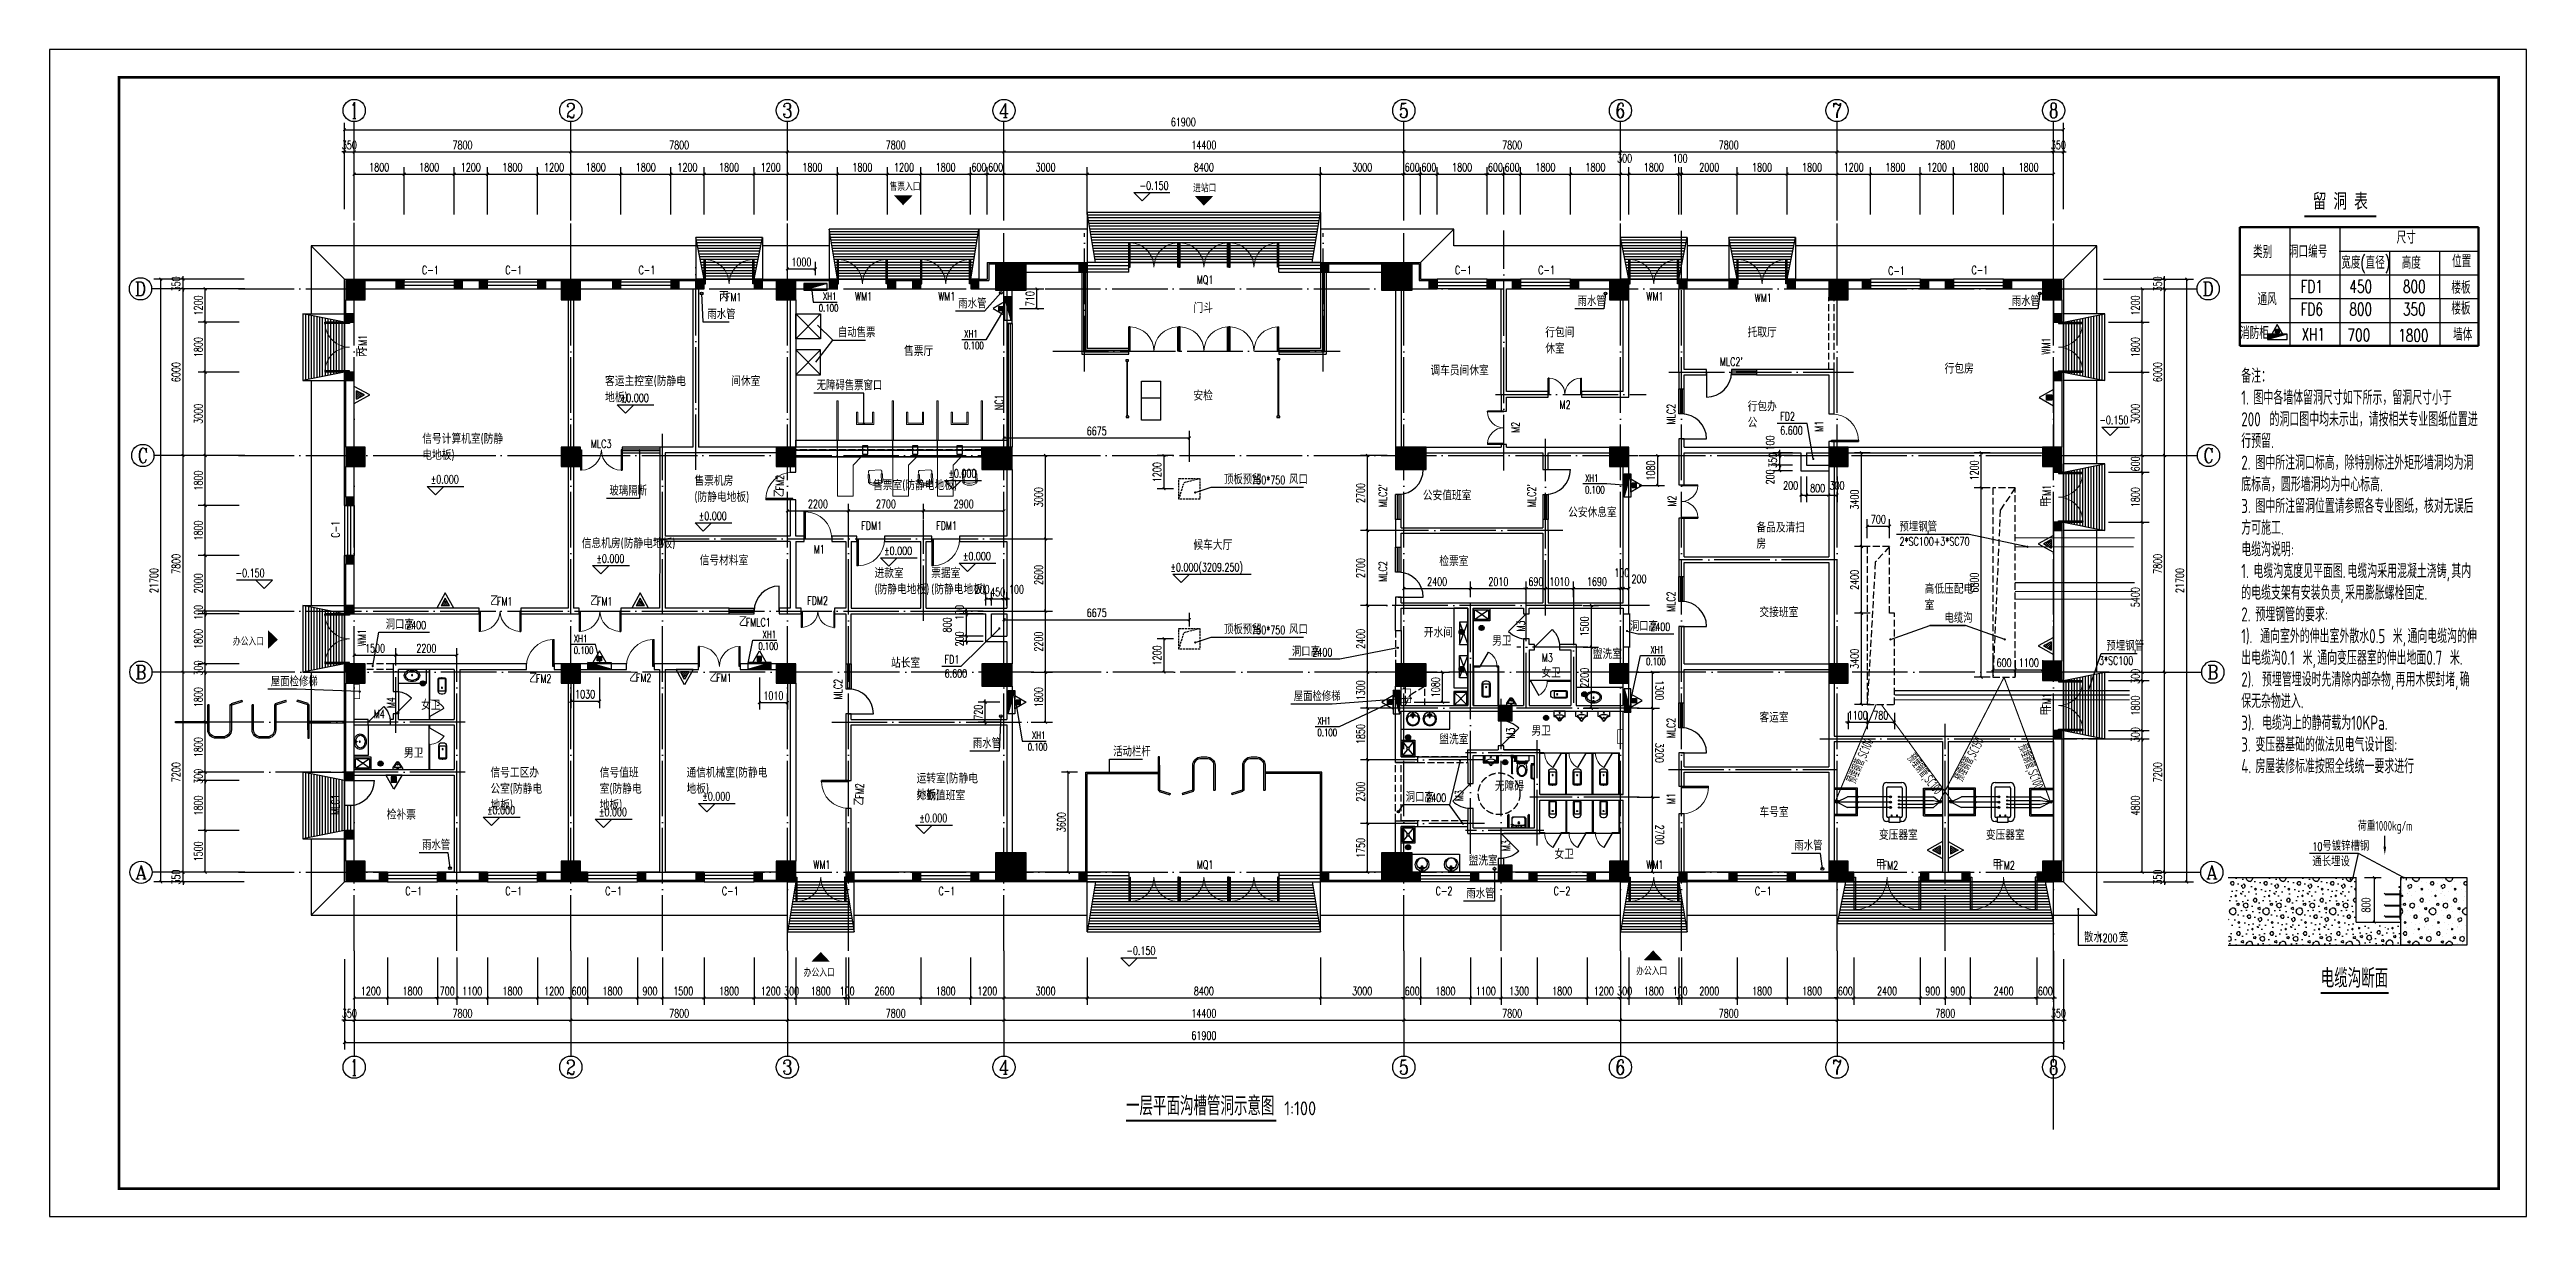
# Model space of a CAD drawing. Extents: x 63793 to 231107, y 20849 to 337643.
# Drawn here: x 132027 to 221227, y 252050 to 294050 of the extents above; entities that cross this region are included whole.
import ezdxf
from ezdxf.enums import TextEntityAlignment as Align

# ---------------------------------------------------------------- set-up
doc = ezdxf.new("R2010")
doc.units = 0
doc.header["$LTSCALE"] = 1000
doc.header["$MEASUREMENT"] = 0
for name, pattern in [('CONTINOUS', [0]), ('DASH', [0.35, 0.25, -0.1]), ('DASHED', [19.05, 12.7, -6.35]), ('DOTE', [2.42, 2, -0.2, 0.02, -0.2])]:
    doc.linetypes.add(name, pattern=pattern)
for name, color, linetype in [('2', 2, 'Continuous'), ('3T_BAR', 7, 'Continuous'), ('AXIS', 3, 'Continuous'), ('AXIS_TEXT', 7, 'Continuous'), ('COLUMN', 2, 'Continuous'), ('CURTWALL', 4, 'Continuous'), ('DIM_ELEV', 3, 'Continuous'), ('DIM_LEAD', 3, 'Continuous'), ('DIM_SYMB', 3, 'Continuous'), ('DOOR_FIRE', 4, 'Continuous'), ('DOOR_FIRE_TEXT', 7, 'Continuous'), ('DOTE', 1, 'DOTE'), ('EQUIP_消火栓', 7, 'Continuous'), ('EQUIP_消防', 7, 'Continuous'), ('HX', 1, 'Continuous'), ('LATRINE', 6, 'Continuous'), ('LVTRY', 6, 'Continuous'), ('PUB_DIM', 3, 'Continuous'), ('PUB_HATCH', 8, 'Continuous'), ('PUB_TEXT', 7, 'Continuous'), ('PUB_TITLE', 4, 'Continuous'), ('STAIR', 2, 'Continuous'), ('SURFACE', 6, 'Continuous'), ('TEXT', 7, 'Continuous'), ('WALL', 2, 'Continuous'), ('WINDOW', 4, 'Continuous'), ('WINDOW_TEXT', 7, 'Continuous'), ('厨卫', 30, 'Continuous'), ('图层2', 7, 'Continuous'), ('填充', 8, 'Continuous'), ('家具', 7, 'Continuous'), ('新块$0$2D_ROOF', 144, 'Continuous'), ('新块$0$LVTRY', 6, 'Continuous'), ('新块$0$PUB_DIM', 3, 'Continuous'), ('看线', 7, 'Continuous'), ('立面', 255, 'Continuous')]:
    doc.layers.add(name, color=color, linetype=linetype)
doc.layers.add('新块$0$00_funiture', color=147, linetype='Continuous', lineweight=5)
doc.layers.add('新块$0$WALL', color=2, linetype='Continuous', lineweight=60)
doc.styles.add('_HZTXT', font='txt.shx', dxfattribs={"width": 0.7, "bigfont": 'HZTXT.shx'})
doc.styles.add('_TCH_AXIS', font='COMPLEX', dxfattribs={"bigfont": 'GBCBIG'})
doc.styles.add('_TCH_DIM', font='SIMPLEX', dxfattribs={"bigfont": 'GBCBIG'})
doc.styles.add('_TCH_DIM_T3', font='SIMPLEX', dxfattribs={"width": 0.705882, "bigfont": 'GBCBIG'})
doc.styles.add('_TCH_WINDOW', font='SIMPLEX', dxfattribs={"height": 3.5, "bigfont": 'GBCBIG'})
doc.styles.add('COMPLEX', font='COMPLEX')
doc.styles.add('DIM_FONT', font='SIMPLEX', dxfattribs={"width": 0.7, "bigfont": 'GBCBIG'})
doc.styles.get("Standard").update_dxf_attribs({"font": 'gbenor.shx', "bigfont": 'gbcbig.shx'})
doc.styles.add('TSSD_Rein', font='Tssdeng.shx', dxfattribs={"width": 0.7, "bigfont": 'hztxt.shx'})
doc.styles.add('TXT', font='SimSun.ttf', dxfattribs={"width": 0.75})
doc.styles.add('宋体', font='SimSun.ttf', dxfattribs={"width": 0.7, "height": 3500})
doc.styles.add('设计说明', font='tssdeng.shx', dxfattribs={"width": 0.7, "bigfont": 'hzds.shx'})
doc.dimstyles.new('_TCH_ARCH&&100', dxfattribs={"dimtxt": 297.5, "dimasz": 100, "dimexe": 250, "dimexo": 300, "dimgap": 100, "dimtad": 1, "dimdec": 0, "dimzin": 0, "dimdsep": 46, "dimtxsty": '_TCH_DIM_T3', "dimblk": 'ARCHTICK', "dimcen": 0.09, "dimclrt": 7, "dimazin": 2, "dimtfac": 1, "dimtdec": 0, "dimtix": 1, "dimtmove": 2, "dimatfit": 3, "dimfxl": 0, "dimtolj": 1, "dimtzin": 0, "dimarcsym": 0})
pattern_1 = [(135, (8063421.15, -12633.41), (35.81160544, 35.81160544), [])]
pattern_2 = [(135, (8070440.92, -12633.41), (35.81160544, 35.81160544), [])]
pattern_3 = [(225, (8072040.91, -3353.694), (35.81160544, -35.81160544), [])]
pattern_4 = [(225, (416438.93, 7691047.23), (-35.81160544, 35.81160544), [])]
pattern_5 = [(315, (405159.21, 7691047.23), (35.81160544, 35.81160544), [])]
pattern_6 = [(225, (420438.93, 7698393.526), (-35.81160544, 35.81160544), [])]
pattern_7 = [(45, (347759.21, -7705857.39), (35.81160544, -35.81160544), [])]
pattern_8 = [(225, (420438.93, 7702068.88), (-35.81160544, 35.81160544), [])]
pattern_9 = [(0, (-53024, 197964.3), (600, 1200), [0, -1200]), (0, (-53726, 197802.3), (600, 1200), [0, -1200]), (0, (-53336, 197790.3), (600, 1200), [0, -1200]), (0, (-52910, 198144.3), (600, 1200), [0, -1200]), (0, (-53408, 197730.3), (600, 1200), [0, -1200]), (0, (-52790, 198900.3), (600, 1200), [0, -1200]), (0, (-53156, 198804.3), (600, 1200), [0, -1200]), (0, (-52964, 198654.3), (600, 1200), [0, -1200]), (0, (-53942, 198630.3), (600, 1200), [0, -1200]), (0, (-53354, 198576.3), (600, 1200), [0, -1200]), (0, (-53582, 198270.3), (600, 1200), [0, -1200]), (0, (-53570, 197820.3), (600, 1200), [0, -1200]), (0, (-53120, 197772.3), (600, 1200), [0, -1200]), (0, (-52790, 198300.3), (600, 1200), [0, -1200]), (0, (-53912, 198114.3), (600, 1200), [0, -1200]), (0, (-53810, 198318.3), (600, 1200), [0, -1200]), (0, (-53342, 198234.3), (600, 1200), [0, -1200]), (0, (-53510, 198060.3), (600, 1200), [0, -1200]), (0, (-53606, 198456.3), (600, 1200), [0, -1200]), (0, (-53456, 198906.3), (600, 1200), [0, -1200]), (0, (-53864, 197862.3), (600, 1200), [0, -1200]), (0, (-53204, 198660.3), (600, 1200), [0, -1200]), (0, (-53762, 198678.3), (600, 1200), [0, -1200]), (0, (-53858, 198834.3), (600, 1200), [0, -1200]), (130.601294, (-52863.76, 198524.54), (-2999.999967, 3600.000016), [52.683, -22074.222]), (18.43495, (-52949.47, 198547.4), (2999.99999, 1199.99999), [54.2105, -7535.256]), (90, (-52949.5, 198495.97), (600, 1200), [51.4286, -2348.5713]), (161.56505, (-52898.04, 198478.82), (-3000.00002, 1199.99991), [54.2105, -7535.256]), (53.1301, (-52898.04, 198478.82), (600, 1200), [57.143, -5942.857]), (135, (-52852.33, 197867.4), (-600.0001, 1199.9999), [48.4873, -3345.625]), (45, (-52920.9, 197867.4), (600, 1200), [48.4873, -3345.625]), (135, (-52886.6, 197833.1), (-600.0001, 1199.9999), [48.4873, -3345.625]), (45, (-52886.6, 197833.1), (600, 1200), [48.4873, -3345.625]), (116.56505, (-53429.5, 198673.1), (-0.0001, 2400), [63.8877, -1277.753]), (180, (-53458, 198730.3), (-600, 1200), [68.5714, -1131.4285]), (63.43495, (-53555.2, 198673.1), (5e-06, 2400), [63.8877, -1277.753]), (116.56505, (-53526.6, 198616), (-0.0001, 2400), [63.8877, -1277.753]), (0, (-53526.6, 198616), (600, 1200), [68.5714, -1131.4285]), (63.43495, (-53458, 198616), (5e-06, 2400), [63.8877, -1277.753]), (107.102728, (-52978.043, 198267.396), (-1799.999931, 6000.00001), [77.7227, -32565.805]), (143.972626, (-53000.9, 198341.68), (-11399.999855, 8399.99999), [77.7227, -16244.04]), (180, (-53063.8, 198387.4), (-600, 1200), [74.2857, -1125.714]), (36.027373, (-53200.9, 198341.68), (11399.999916, 8399.99991), [77.7227, -16244.04]), (71.56505, (-53223.76, 198273.11), (1800.00001, 5999.99999), [72.2806, -7517.1856]), (107.102728, (-53200.9, 198198.825), (-1799.999931, 6000.00001), [77.7227, -32565.805]), (143.972626, (-53138.04, 198153.11), (-11399.999855, 8399.99999), [77.7227, -16244.04]), (0, (-53138, 198153.1), (600, 1200), [74.2857, -1125.714]), (36.027373, (-53063.76, 198153.11), (11399.999916, 8399.99991), [77.7227, -16244.04]), (71.56505, (-53000.9, 198198.82), (1800.00001, 5999.99999), [72.2806, -7517.1856]), (150.25512, (-52966.61, 198827.4), (-1800.000004, 1199.999985), [46.07, -9628.639]), (90, (-53006.6, 198804.54), (600, 1200), [45.7143, -2354.2855]), (29.74488, (-53006.61, 198804.54), (1800, 1199.999994), [46.07, -9628.639]), (116.56505, (-53246.6, 197976), (-0.0001, 2400), [63.8877, -1277.753]), (168.690067, (-53275.19, 198033.11), (-5400.000004, 1199.99997), [58.2745, -12179.371]), (41.185925, (-53378.043, 198004.54), (14999.999909, 13199.999885), [60.7437, -25451.604]), (90, (-53378.04, 197947.4), (600, 1200), [57.143, -2342.857]), (138.814074, (-53332.33, 197907.396), (-14999.999733, 13200.000084), [60.7437, -25451.604]), (16.699244, (-53332.33, 197907.396), (19799.999851, 5999.999937), [59.659, -24997.075]), (60.945396, (-53275.186, 197924.54), (599.999998, 1199.999989), [58.832, -24650.679]), (109.983106, (-53749.47, 198478.825), (-3000.000011, 8399.999978), [66.884, -28024.395]), (155.556045, (-53772.33, 198541.68), (-7800.00003, 3599.999925), [69.046, -28930.263]), (24.443955, (-53898.043, 198541.68), (7800.000004, 3599.999983), [69.046, -28930.263]), (70.016893, (-53920.9, 198478.825), (3000.000009, 8399.999979), [66.884, -28024.395]), (109.983106, (-53898.043, 198415.967), (-3000.000011, 8399.999978), [66.884, -28024.395]), (160.016893, (-53835.19, 198393.11), (-3000, 1199.999945), [66.884, -13978.755]), (19.983107, (-53835.19, 198393.11), (2999.999984, 1199.999998), [66.884, -13978.755]), (70.016893, (-53772.33, 198415.967), (3000.000009, 8399.999979), [66.884, -28024.395]), (122.005383, (-53303.76, 198370.25), (-600.00008, 1199.99994), [53.9085, -11266.868]), (18.43495, (-53383.76, 198398.82), (2999.99999, 1199.99999), [54.2105, -7535.256]), (90, (-53383.76, 198347.4), (600, 1200), [51.4286, -2348.5713]), (161.56505, (-53332.33, 198330.25), (-3000.00002, 1199.99991), [54.2105, -7535.256]), (54.462322, (-53332.33, 198330.25), (4199.999994, 5999.999991), [49.156, -20596.423]), (116.56505, (-53652.3, 198078.8), (-0.0001, 2400), [63.8877, -1277.753]), (180, (-53680.9, 198136), (-600, 1200), [62.857, -1137.143]), (59.036243, (-53778.04, 198078.82), (600.000002, 1199.999994), [66.6395, -13927.644]), (120.963756, (-53743.76, 198021.68), (-600.000082, 1199.999945), [66.6395, -13927.644]), (0, (-53743.8, 198021.7), (600, 1200), [62.857, -1137.143]), (63.43495, (-53680.9, 198021.7), (5e-06, 2400), [63.8877, -1277.753])]

msp = doc.modelspace()

# ---------------------------------------------------------------- texts
for s, style, width, p in [('FD1', '_TCH_DIM', 0.705882, (213095.1, 285297.2)), ('450', '_TCH_DIM', 0.705882, (214850.6, 285297.2)), ('800', '_TCH_DIM', 0.705882, (216778.5, 285297.2)), ('楼板', '_HZTXT', 0.7, (218521.6, 285259.2)), ('XH1', '_TCH_DIM', 0.705882, (213128.3, 283574.8)), ('700', '_TCH_DIM', 0.705882, (214783.2, 283550.9)), ('1800', '_TCH_DIM', 0.705882, (216610.1, 283536.8)), ('墙体', '_HZTXT', 0.7, (218585.4, 283570.9))]:
    msp.add_text(s, height=450, dxfattribs=dict(style=style, width=width)).set_placement(p)
for s, style, width, p in [('FD6', '_TCH_DIM', 0.705882, (213094.5, 284479.3)), ('800', '_TCH_DIM', 0.705882, (214850, 284479.3)), ('350', '_TCH_DIM', 0.705882, (216777.9, 284479.3)), ('楼板', '_HZTXT', 0.7, (218521, 284510.3))]:
    msp.add_text(s, height=450, rotation=359.999944, dxfattribs=dict(style=style, width=width)).set_placement(p)
at = {"color": 7, "style": 'DIM_FONT', "width": 0.7}
msp.add_text('800', height=300, rotation=90, dxfattribs=at).set_placement((215598.8, 262988.8))
at = {"char_height": 350, "attachment_point": 1}
for s, insert, width in [('门斗', (173221, 284921.4), 3190), ('售票厅', (162800.2, 283371.8), 3190), ('客运主控室(防静电地板)', (152033.4, 282287.3), 3190), ('间休室', (156575.1, 282287.3), 3190), ('调车员间休室', (181756.8, 282671.4), 3190), ('安检', (173221, 281764.6), 3190), ('信号计算机室(防静电地板)', (145450.9, 280212.3), 3190), ('售票机房\\P(防静电地板)', (155250.9, 278701.5), 3190), ('售票室(防静电地板)', (161684.9, 278542.6), 3190), ('公安值班室', (181481.8, 278173.3), 1828.324), ('公安休息室', (186715.4, 277563.2), 3190), ('信息机房(防静电地板)', (151193.2, 276450.2), 3190), ('信号材料室', (155439.9, 275835), 3190), ('候车大厅', (173221, 276392.4), 3190), ('检票室', (182075, 275809.5), 3190), ('进款室\\P(防静电地板)', (161737, 275379.7), 3190), ('票据室\\P(防静电地板)', (163778.4, 275379.7), 3537.255), ('开水间', (181518.4, 273244.6), 3190), ('男卫', (183980.2, 272944.2), 3190), ('盥洗室', (187603.2, 272469.6), 3190), ('女卫', (185753, 271793), 3190), ('女卫', (145408.2, 270630.1), 3190), ('盥洗室', (182075, 269394.6), 3190), ('男卫', (185393.9, 269701.9), 3190), ('男卫', (144791.8, 268906.7), 3190), ('无障碍', (184077, 267711), 3190), ('盥洗室', (183131.1, 265030), 3190), ('女卫', (186223.2, 265263.4), 3190)]:
    msp.add_mtext(s, dxfattribs=dict(at, insert=insert, width=width))
at = {"linetype": 'DASH', "char_height": 350, "attachment_point": 1}
for s, insert, width in [('行包间休室', (185891.8, 284044.4), 1235.139), ('托取厅', (193178.2, 284044.4), 1235.139), ('行包房', (200271.3, 282739.4), 1235.139), ('行包办公', (193178.2, 281378.2), 1235.139), ('备品及清扫房', (193497.2, 277021.5), 1776.101), ('高低压配电室', (199554.4, 274813.9), 1776.101), ('交接班室', (193605, 273970.7), 1776.101), ('站长室', (162329.3, 272146.3), 1954.304), ('客运室', (193605, 270180.7), 1776.101), ('信号工区办公室(防静电地板)', (147904.6, 268197.8), 1954.304), ('信号值班室(防静电地板)', (151840.4, 268197.8), 1509.788), ('通信机械室(防静电地板)', (154965.7, 268197.8), 3091.402), ('运转室(防静电地板)', (163251.6, 267987), 2365.353), ('检补票', (144171.1, 266685.3), 1297.059), ('外勤值班室', (163251.6, 267373), 2365.353), ('车号室', (193605, 266772.6), 1776.101), ('变压器室', (197908.5, 265955.4), 1776.101), ('变压器室', (201757.9, 265955.4), 1776.101)]:
    msp.add_mtext(s, dxfattribs=dict(at, insert=insert, width=width))
at = {"layer": 'DOOR_FIRE_TEXT', "style": '_TCH_WINDOW'}
for s, p in [('丙', (156141.4, 284988.9)), ('乙', (147891.7, 274038.9)), ('乙', (151491.1, 274038.9)), ('甲', (197799.9, 264538.9))]:
    msp.add_text(s, height=337.6, dxfattribs=at).set_placement(p)
at = {"layer": 'DOOR_FIRE_TEXT', "style": '_TCH_WINDOW', "width": 0.705882}
for s, p in [('FM1', (156387.2, 284988.9)), ('FM1', (148137.4, 274038.9)), ('FM1', (151736.9, 274038.9)), ('FM2', (198045.7, 264538.9))]:
    msp.add_text(s, height=297.5, dxfattribs=at).set_placement(p)
for s, rotation, p in [('FM1', 90, (143449.3, 283226.8)), ('FM1', 90, (204099.3, 277826.8)), ('FM1', 360, (156036.8, 271288.9)), ('FM1', 90, (204099.3, 270326.8)), ('FM2', 360, (202242.2, 264538.9))]:
    msp.add_text(s, height=297.5, rotation=rotation, dxfattribs=at).set_placement(p)
at = {"layer": 'DOOR_FIRE_TEXT', "style": '_TCH_WINDOW'}
for s, rotation, p in [('丙', 90, (143449.3, 282981.1)), ('甲', 90, (204099.3, 277581.1)), ('乙', 360, (155791.1, 271288.9)), ('甲', 90, (204099.3, 270081.1)), ('甲', 360, (201996.4, 264538.9))]:
    msp.add_text(s, height=337.6, rotation=rotation, dxfattribs=at).set_placement(p)
at = {"layer": 'PUB_TEXT', "color": 7, "style": 'TXT', "width": 0.75}
for s, p in [('售票入口', (162277.9, 288996.9)), ('进站口', (173208.4, 288945.8)), ('办公入口', (138631.9, 272626.2)), ('办公入口', (159187.9, 260708.3)), ('办公入口', (189166.4, 260764.4))]:
    msp.add_text(s, height=265.82, dxfattribs=at).set_placement(p)
at = {"layer": 'PUB_TEXT'}
for s, height, style, width, p in [('-0.150', 297.5, '_TCH_DIM', 0.705882, (171284.6, 289005.4)), (' 留 洞 表', 520.8, '宋体', 0.7, (213280.4, 288340.8)), ('尺寸', 450, '_HZTXT', 0.7, (216550.6, 287065.1)), ('类别', 450, '_HZTXT', 0.7, (211381.5, 286545.4)), ('洞口编号', 450, '_HZTXT', 0.7, (212671.2, 286558.3)), ('宽度', 450, '_HZTXT', 0.7, (214557.1, 286164.2)), ('(直径)', 450, '_HZTXT', 0.7, (215244.6, 286154.6)), ('高度', 450, '_HZTXT', 0.7, (216730.7, 286154.6)), ('位置', 450, '_HZTXT', 0.7, (218545.7, 286205.1)), ('0.100', 262.5, '_HZTXT', 0.7, (159728, 284617.9)), ('XH1', 262.5, '_HZTXT', 0.7, (159881.1, 285037.9)), ('通风', 450, '_HZTXT', 0.7, (211540.8, 284840.4)), ('XH1', 262.5, '_HZTXT', 0.7, (164962.3, 283684.2)), ('消防柜', 450, '_HZTXT', 0.7, (210914, 283627.2)), ('0.100', 262.5, '_HZTXT', 0.7, (164962.3, 283264.2)), ('%%P0.000', 297.5, '_TCH_DIM', 0.705882, (152598.9, 281364.2)), ('FD2', 297.5, '_TCH_DIM', 0.705882, (194354.2, 280699.2)), ('6.600', 297.5, '_TCH_DIM', 0.705882, (194354.2, 280191.7)), ('-0.150', 297.5, '_TCH_DIM', 0.705882, (205845.7, 280565.9)), ('%%P0.000', 297.5, '_TCH_DIM', 0.705882, (145757, 278429.9)), ('%%P0.000', 297.5, '_TCH_DIM', 0.705882, (164397.6, 278644)), ('750*750', 297.5, '_TCH_DIM', 0.705882, (175305.9, 278406.2)), ('XH1', 262.5, '_HZTXT', 0.7, (187323.6, 278495.4)), ('0.100', 262.5, '_HZTXT', 0.7, (187323.6, 278075.4)), ('%%P0.000', 297.5, '_TCH_DIM', 0.705882, (155407.2, 277116.2)), ('%%P0.000', 297.5, '_TCH_DIM', 0.705882, (151720.1, 275580.1)), ('%%P0.000', 297.5, '_TCH_DIM', 0.705882, (162083.8, 275858.2)), ('%%P0.000', 297.5, '_TCH_DIM', 0.705882, (164920, 275667.8)), ('-0.150', 297.5, '_TCH_DIM', 0.705882, (138729.3, 275058.8)), ('%%P0.000(3209.250)', 297.5, '_TCH_DIM', 0.705882, (172395.5, 275268.2)), ('2400', 297.5, '_TCH_DIM', 0.705882, (144868.4, 273184.4)), ('XH1', 262.5, '_HZTXT', 0.7, (150905.3, 272717)), ('XH1', 262.5, '_HZTXT', 0.7, (157706.5, 272866.2)), ('750*750', 297.5, '_TCH_DIM', 0.705882, (175306.6, 273009.6)), ('2400', 297.5, '_TCH_DIM', 0.705882, (189675.2, 273124.2)), ('0.100', 262.5, '_HZTXT', 0.7, (150905.3, 272297)), ('0.100', 262.5, '_HZTXT', 0.7, (157553.4, 272446.2)), ('FD1', 297.5, '_TCH_DIM', 0.705882, (164262.2, 271950.6)), ('2400', 297.5, '_TCH_DIM', 0.705882, (177504.5, 272208.9)), ('0.100', 262.5, '_HZTXT', 0.7, (189523.5, 271895.1)), ('XH1', 262.5, '_HZTXT', 0.7, (189676.6, 272315.1)), ('6.600', 297.5, '_TCH_DIM', 0.705882, (164262.2, 271443.1)), ('XH1', 262.5, '_HZTXT', 0.7, (167406.7, 269236.4)), ('XH1', 262.5, '_HZTXT', 0.7, (177685.7, 269756.7)), ('0.100', 262.5, '_HZTXT', 0.7, (177685.7, 269336.7)), ('0.100', 262.5, '_HZTXT', 0.7, (167253.6, 268816.4)), ('%%P0.000', 297.5, '_TCH_DIM', 0.705882, (147784.3, 266524.8)), ('%%P0.000', 297.5, '_TCH_DIM', 0.705882, (151814.3, 266456)), ('%%P0.000', 297.5, '_TCH_DIM', 0.705882, (155534.3, 267023.9)), ('2400', 297.5, '_TCH_DIM', 0.705882, (181603.6, 266969.8)), ('%%P0.000', 297.5, '_TCH_DIM', 0.705882, (163350.2, 266241.5)), ('10', 297.5, '_TCH_DIM', 0.705882, (213517.7, 265214.8)), ('-0.150', 297.5, '_TCH_DIM', 0.705882, (170811, 261467.1)), ('1200', 297.5, '_TCH_DIM', 0.705882, (205785, 261923.5))]:
    msp.add_text(s, height=height, dxfattribs=dict(at, style=style, width=width)).set_placement(p)
at = {"layer": 'PUB_TEXT', "style": '_TCH_DIM'}
for s, height, p in [('雨水管', 337.59, (155719.4, 284352.2)), ('雨水管', 337.59, (164752.1, 284737.3)), ('雨水管', 337.59, (187057.3, 284823.3)), ('雨水管', 337.59, (202691.6, 284823.3)), ('自动售票', 337.59, (160418.7, 283696.4)), ('无障碍售票窗口', 337.59, (159653.7, 281792.3)), ('玻璃隔断', 337.59, (152191.2, 277997.2)), ('顶板预留', 337.59, (174322.9, 278406.2)), ('风口', 337.59, (176665.9, 278406.2)), ('洞口高', 337.59, (144131.1, 273184.4)), ('顶板预留', 337.59, (174323.6, 273009.6)), ('风口', 337.59, (176666.6, 273009.6)), ('洞口高', 337.59, (188938, 273124.2)), ('洞口高', 337.59, (176767.3, 272208.9)), ('屋面检修梯', 337.59, (139996.4, 271128.1)), ('屋面检修梯', 337.59, (176833.7, 270599.5)), ('雨水管', 337.59, (165279.3, 268904.5)), ('活动栏杆', 337.59, (170333.3, 268609.4)), ('洞口高', 337.59, (180866.4, 266969.8)), ('雨水管', 337.59, (145441.7, 265246.7)), ('雨水管', 337.59, (194863.5, 265224.5)), ('通长埋设', 337.59, (213517.7, 264654.8)), ('号镀锌槽钢', 337.59, (213877.7, 265214.8)), ('雨水管', 337.59, (183050.9, 263499.4)), ('散水', 337.59, (205293.5, 261923.5)), ('宽', 337.6, (206545, 261923.5))]:
    msp.add_text(s, height=height, dxfattribs=at).set_placement(p)
at = {"layer": 'PUB_TEXT'}
for s, height, p in [('电缆沟断面', 675.18, (213818.3, 260285.8)), ('一层平面沟槽管洞示意图', 675.177, (170791.7, 255690.7)), ('1:100', 500, (176491.5, 255690.7))]:
    msp.add_text(s, height=height, dxfattribs=at).set_placement(p)
at = {"layer": 'TEXT', "width": 0.7}
for s, height, style, p in [('备注：', 510, 'TSSD_Rein', (210956.5, 282047.8)), ('1.', 510, 'TSSD_Rein', (210956.5, 281267.5)), ('200', 510, 'TSSD_Rein', (210956.5, 280487.2)), ('图中各墙体留洞尺寸如下所示，留洞尺寸小于', 510, 'TSSD_Rein', (211398.5, 281267.5)), ('的洞口图中均未示出，请按相关专业图纸位置进', 510, 'TSSD_Rein', (211976.5, 280487.2)), ('行预留', 510, 'TSSD_Rein', (210956.5, 279706.9)), ('2.', 510, 'TSSD_Rein', (210956.5, 278926.6)), ('图中所注洞口标高，除特别标注外矩形墙洞均为洞', 510, 'TSSD_Rein', (211466.5, 278926.6)), ('.', 510, 'TSSD_Rein', (212027.5, 279706.9)), ('底标高，圆形墙洞均为中心标高', 510, 'TSSD_Rein', (210956.5, 278146.3)), ('3.', 510, 'TSSD_Rein', (210956.5, 277366)), ('图中所注留洞位置请参照各专业图纸，核对无误后', 510, 'TSSD_Rein', (211466.5, 277366)), ('.', 510, 'TSSD_Rein', (215954.5, 278146.3)), ('方可施工', 510, 'TSSD_Rein', (210956.5, 276585.7)), ('.', 510, 'TSSD_Rein', (212384.5, 276585.7)), ('电缆沟说明', 510, 'TSSD_Rein', (210956.5, 275805.4)), (':', 510, 'TSSD_Rein', (212741.5, 275805.4)), ('1.', 510, 'TSSD_Rein', (210956.5, 275025.1)), ('的电缆支架有安装负责', 510, 'TSSD_Rein', (210956.5, 274244.8)), ('电缆沟宽度见平面图', 510, 'TSSD_Rein', (211398.5, 275025.1)), ('.', 510, 'TSSD_Rein', (214611.5, 275025.1)), ('采用膨胀螺栓固定', 510, 'TSSD_Rein', (214696.5, 274244.8)), ('电缆沟采用混凝土浇铸', 510, 'TSSD_Rein', (214781.5, 275025.1)), (',', 510, 'TSSD_Rein', (218351.5, 275025.1)), ('其内', 510, 'TSSD_Rein', (218521.5, 275025.1)), ('2.', 510, 'TSSD_Rein', (210956.5, 273464.5)), ('预埋钢管的要求', 510, 'TSSD_Rein', (211466.5, 273464.5)), (',', 510, 'TSSD_Rein', (214526.5, 274244.8)), ('.', 510, 'TSSD_Rein', (217552.5, 274244.8)), ('1).', 510, 'TSSD_Rein', (210956.5, 272684.2)), ('通向室外的伸出室外散水', 510, 'TSSD_Rein', (211636.5, 272684.2)), (':', 510, 'TSSD_Rein', (213965.5, 273464.5)), ('0.5', 510, 'TSSD_Rein', (215563.5, 272684.2)), ('米', 510, 'TSSD_Rein', (216413.5, 272684.2)), ('通向电缆沟的伸', 510, 'TSSD_Rein', (216940.5, 272684.2)), ('出电缆沟', 510, 'TSSD_Rein', (210956.5, 271903.9)), ('0.1', 510, 'TSSD_Rein', (212384.5, 271903.9)), ('米', 510, 'TSSD_Rein', (213166.5, 271903.9)), ('通向变压器室的伸出地面', 510, 'TSSD_Rein', (213693.5, 271903.9)), (',', 510, 'TSSD_Rein', (216770.5, 272684.2)), ('0.7', 510, 'TSSD_Rein', (217620.5, 271903.9)), ('米', 510, 'TSSD_Rein', (218470.5, 271903.9)), ('2).', 510, 'TSSD_Rein', (210956.5, 271123.6)), ('预埋管埋设时先清除内部杂物', 510, 'TSSD_Rein', (211704.5, 271123.6)), (',', 510, 'TSSD_Rein', (213523.5, 271903.9)), ('再用木楔封堵', 510, 'TSSD_Rein', (216515.5, 271123.6)), ('确', 510, 'TSSD_Rein', (218827.5, 271123.6)), ('.', 510, 'TSSD_Rein', (218827.5, 271903.9)), ('保无杂物进入', 510, 'TSSD_Rein', (210956.5, 270343.3)), ('.', 510, 'TSSD_Rein', (213098.5, 270343.3)), (',', 510, 'TSSD_Rein', (216345.5, 271123.6)), (',', 510, 'TSSD_Rein', (218657.5, 271123.6)), ('3).', 510, 'TSSD_Rein', (210956.5, 269563)), ('电缆沟上的静荷载为', 510, 'TSSD_Rein', (211704.5, 269563)), ('10KPa.', 510, 'TSSD_Rein', (214917.5, 269563)), ('3.', 510, 'TSSD_Rein', (210956.5, 268782.7)), ('4.', 510, 'TSSD_Rein', (210956.5, 268002.4)), ('房屋装修标准按照全线统一要求进行', 510, 'TSSD_Rein', (211466.5, 268002.4)), ('变压器基础的做法见电气设计图', 510, 'TSSD_Rein', (211466.5, 268782.7)), (':', 510, 'TSSD_Rein', (216464.5, 268782.7)), ('荷重1000kg/m', 350, '设计说明', (215154.1, 265934.1))]:
    msp.add_text(s, height=height, dxfattribs=dict(at, style=style)).set_placement(p)
at = {"layer": 'WINDOW_TEXT', "style": '_TCH_WINDOW', "width": 0.705882}
for s, p in [("MLC2'", (192179.3, 282665.2)), ('FMLC1', (157097.2, 273288.9)), ('FM2', (149542.2, 271255.7))]:
    msp.add_text(s, height=297.5, dxfattribs=at).set_placement(p)
for s, rotation, p in [('MLC2', 90, (190573, 280558.9)), ('FM2', 90, (158475.6, 278182)), ("MLC2'", 90, (180191.4, 277580.3)), ("MLC2'", 90, (185549.5, 277580.3)), ('MLC2', 90, (180191.4, 274897.6)), ('MLC2', 90, (190573, 273808.7)), ('FM2', 360, (153142.2, 271288.9)), ('MLC2', 90, (160573, 270658.8)), ('MLC2', 90, (190573, 269258.9)), ('FM2', 90, (161349.3, 267081.8)), ('MLC1', 90, (142472.9, 266503.6))]:
    msp.add_text(s, height=297.5, rotation=rotation, dxfattribs=at).set_placement(p)
at = {"layer": 'WINDOW_TEXT', "style": '_TCH_WINDOW'}
for rotation, p in [(90, (158475.6, 277936.2)), (360, (152896.4, 271288.9)), (90, (161349.3, 266836.1))]:
    msp.add_text('乙', height=337.6, rotation=rotation, dxfattribs=at).set_placement(p)
for p in [(156851.4, 273288.9), (149296.4, 271255.7)]:
    msp.add_text('乙', height=337.6, dxfattribs=at).set_placement(p)

# ---------------------------------------------------------------- blocks, each defined once
blk = doc.blocks.new('A$C3B206A9B')
at = {"layer": 'HX'}
blk.add_lwpolyline([(597, 0, 0, 1200, 0), (600, 631, 1200, 1200, 0)], format="xyseb", dxfattribs=at)
blk = doc.blocks.new('M_E0')
for p, q in [((-279, -123), (-251, -123)), ((-277, -51), (-251, -51)), ((-251, -26), (251, -26)), ((-251, -349), (-251, -26)), ((-221, -381), (-251, -349)), ((-232, -26), (-232, -79)), ((-232, -79), (-154, -79)), ((-191, -100), (-232, -127)), ((-232, -127), (-232, -335)), ((-232, -335), (-191, -381)), ((222, -381), (-221, -381)), ((-191, -100), (189, -100)), ((-149, -84), (-149, -100)), ((0, -26), (-90, -26)), ((-90, -26), (90, -26)), ((148, -84), (148, -100)), ((232, -79), (153, -79)), ((232, -335), (191, -381)), ((192, -101), (232, -127)), ((222, -381), (251, -349)), ((232, -26), (232, -79)), ((232, -127), (232, -335)), ((251, -349), (251, -26)), ((279, -51), (253, -51)), ((281, -123), (253, -123))]:
    blk.add_line(p, q)
at = {"const_width": 1.5}
for points in [[(-280, 0), (-280, -350)], [(-280, 0), (280, 0)], [(280, 0), (280, -350)], [(-280, -350), (-230, -410)], [(-230, -410), (230, -410)], [(280, -350), (230, -410)]]:
    blk.add_lwpolyline(points, dxfattribs=at)
for centre, radius in [((-89, -56), 15), ((1, -182), 33.1), ((1, -182), 24.9), ((1, -44), 8), ((91, -54), 15)]:
    blk.add_circle(centre, radius)
for centre, start, end in [((-154, -84), 0, 90), ((153, -84), 90, 180), ((189, -105), 57.24435, 90)]:
    blk.add_arc(centre, 5, start, end)
at = {"width": 0.8, "flags": 9}
for tag in ['XSIZE', 'YSIZE']:
    blk.add_attdef(tag, (0, 0), '', height=0.5, dxfattribs=at)
blk = doc.blocks.new('A$C1C8A70F5')
at = {"layer": 'LVTRY'}
for p, q in [((0, 478), (0, 25)), ((50, 478), (50, 25)), ((733, 478), (733, 25)), ((783, 478), (783, 25))]:
    blk.add_line(p, q, dxfattribs=at)
for centre in [(25, 25), (758, 25)]:
    blk.add_arc(centre, 25, 180, 0, dxfattribs=at)
at = {"layer": 'LVTRY', "xscale": -1}
blk.add_blockref('M_E0', (392, 478), dxfattribs=at)
blk = doc.blocks.new('A$C128B600B')
at = {"layer": 'LVTRY'}
for p, q in [((24, 593), (11, 606)), ((11, 545), (24, 558)), ((377, 573), (357, 573)), ((367, 583), (367, 563)), ((523, 573), (543, 573)), ((533, 583), (533, 563)), ((782, 871), (818, 871)), ((782, 248), (782, 871)), ((782, 248), (782, 871)), ((800, 230), (800, 230)), ((800, 230), (800, 230)), ((818, 871), (818, 248))]:
    blk.add_line(p, q, dxfattribs=at)
at = {"layer": 'LVTRY', "lineweight": 13}
blk.add_line((367, 673), (533, 673), dxfattribs=at)
at = {"layer": 'LVTRY'}
for points in [[(0, 630), (11, 630), (11, 525), (0, 525)], [(0, 105), (11, 105), (11, 0), (0, 0)], [(367, 638), (367, 676), (330, 676), (330, 638)], [(533, 638), (533, 676), (570, 676), (570, 638)], [(853, 888), (853, 877), (747, 877), (747, 888)], [(767, 851), (767, 862), (760, 862), (760, 851)], [(767, 851), (767, 862), (760, 862), (760, 851)], [(779, 798), (779, 877), (767, 877), (767, 798)], [(779, 798), (779, 877), (767, 877), (767, 798)], [(821, 798), (821, 877), (833, 877), (833, 798)], [(833, 851), (833, 862), (840, 862), (840, 851)]]:
    blk.add_lwpolyline(points, close=True, dxfattribs=at)
for points in [[(11, 20), (24, 33), (24, 68), (11, 81)], [(651, 685), (681, 673), (729, 680), (726, 700), (698, 696)]]:
    blk.add_lwpolyline(points, dxfattribs=at)
for points in [[(120, 575), (120, 575, -0.414214), (103, 558), (24, 558), (24, 593), (103, 593, -0.414214)], [(685, 888), (215, 888, 0.421203), (195, 868), (199, 706, 0.384529), (218, 687, 0.020097), (450, 678, 0.020097), (682, 687, 0.384529), (701, 706), (705, 868, 0.421203)], [(624, 638), (276, 638), (276, 605, 0.472458), (300, 586, -0.097656), (600, 586, 0.472458), (624, 605)], [(450, 168, -0.221073), (363, 208, -0.102493), (314, 301, -0.121565), (316, 416, -0.187395), (388, 513, -0.126952), (450, 529, -0.126952), (512, 513, -0.187395), (584, 416, -0.121565), (586, 301, -0.102493), (537, 208, -0.221073)]]:
    blk.add_lwpolyline(points, format="xyb", close=True, dxfattribs=at)
for points in [[(24, 33), (58, 33, 0.414213), (120, 95), (120, 518, 0.119661), (109, 559)], [(24, 68), (58, 68, 0.414211), (85, 95), (85, 518, 0.085038), (69, 558)], [(236, 686, 0.32142), (302, 638), (598, 638, 0.300027), (662, 680)], [(309, 587), (288, 486, 0.088113), (280, 314, 0.124068), (332, 196, 0.086475), (391, 146, 0.130408), (450, 131, 0.130408), (509, 146, 0.086475), (568, 196, 0.124068), (620, 314, 0.088113), (612, 486), (591, 587)], [(662, 680, 0.019656), (664, 686)], [(664, 686, 0.081906), (668, 708), (668, 888)]]:
    blk.add_lwpolyline(points, format="xyb", dxfattribs=at)
at = {"layer": 'LVTRY', "lineweight": 13}
for points in [[(276, 685, 0.216674), (302, 673), (330, 673)], [(322, 358, -0.134007), (351, 453, -0.213245), (425, 506, 0.668461), (422, 521, 0.205105), (341, 459, 0.136377), (313, 358)], [(455, 497), (466, 502, 0.801198), (467, 506, 0.05862), (450, 508, 0.05862), (433, 506, 0.801198), (434, 502), (445, 497)], [(587, 358, 0.136377), (559, 459, 0.205105), (478, 521, 0.668461), (475, 506, -0.213245), (549, 453, -0.134007), (578, 358)], [(570, 673), (598, 673, 0.194092), (622, 683)], [(622, 683, 0.203745), (633, 708), (633, 888)]]:
    blk.add_lwpolyline(points, format="xyb", dxfattribs=at)
at = {"layer": 'LVTRY'}
for start, end in [(179.99998, 270.00007), (179.99998, 270.00007), (269.99936, 359.99944)]:
    blk.add_arc((800, 248), 17.5, start, end, dxfattribs=at)
blk = doc.blocks.new('M_E33IEP')
for p, q in [((44, -21), (44, 20)), ((44, 20), (194, 20)), ((135, 135), (135, 20)), ((194, 20), (194, -21)), ((194, -21), (44, -21)), ((135, -21), (135, -144))]:
    blk.add_line(p, q)
for centre, radius in [((248, -5), 246), ((106, 56), 26.7), ((105, -55), 26.7)]:
    blk.add_circle(centre, radius)
blk.add_arc((274, -5), 197, 225.25267, 134.74733)
at = {"style": 'DIM_FONT', "width": 0.8, "flags": 9}
for tag in ['XSIZE', 'YSIZE']:
    blk.add_attdef(tag, (0, 0), '', height=0.5, dxfattribs=at)
at = {"width": 0.8, "flags": 9}
for tag in ['XSIZE', 'YSIZE']:
    blk.add_attdef(tag, (2, -251), '', height=150, dxfattribs=at)
blk = doc.blocks.new('_LV12')
at = {"layer": '厨卫'}
for p, q in [((-250, -50), (-39, -219)), ((-250, -450), (-39, -281)), ((39, -219), (250, -50)), ((39, -281), (250, -450))]:
    blk.add_line(p, q, dxfattribs=at)
for points in [[(300, -500), (300, 0), (-300, 0), (-300, -500)], [(250, -450), (250, -50), (-250, -50), (-250, -450)]]:
    blk.add_lwpolyline(points, close=True, dxfattribs=at)
blk.add_circle((0, -250), 50, dxfattribs=at)
blk = doc.blocks.new('$lvtry$00000201')
at = {"layer": 'LATRINE'}
for p, q in [((-140, -40, 0), (-140, -480, 0)), ((140, -470, 0), (-140, -470, 0)), ((-110, -40, 0), (-110, -470, 0)), ((100, 0, 0), (-100, 0, 0)), ((100, -30, 0), (-100, -30, 0)), ((-30, -590, 0), (30, -590, 0)), ((110, -470, 0), (110, -40, 0)), ((140, -480, 0), (140, -40, 0))]:
    blk.add_line(p, q, dxfattribs=at)
blk.add_circle((0, -359, 0), 20, dxfattribs=at)
for centre, radius, start, end in [((-100, -40, 0), 40, 90, 180), ((-30, -480, 0), 110, 180, 270), ((-100, -40, 0), 10, 90, 180), ((30, -480, 0), 110, 270, 0), ((100, -40, 0), 40, 0, 90), ((100, -40, 0), 10, 0, 90)]:
    blk.add_arc(centre, radius, start, end, dxfattribs=at)
blk.add_point((0, 0), dxfattribs=at)
blk = doc.blocks.new('$TCHSYS$APDOOR2D')
blk.add_line((0.5, 0), (0, 0.87))
at = {"lineweight": 13}
blk.add_arc((0.5, 0), 1, 120, 180, dxfattribs=at)
blk = doc.blocks.new('$lvtry$00000223')
for p, q in [((-205, 0, 0), (205, 0, 0)), ((-205, -191, 0), (-205, 0, 0)), ((205, 0, 0), (205, -191, 0))]:
    blk.add_line(p, q)
for centre in [(0, -60, 0), (0, -242, 0)]:
    blk.add_circle(centre, 20)
for centre, radius, start, end in [((-243, -391, 0), 203, 19.26394, 79.28939), ((-152, -175, 0), 10, 114.10839, 248.1394), ((5, -526, 0), 395, 66.66751, 114.10839), ((-243, -401, 0), 233, 19.26394, 68.1394), ((0, -306, 0), 54, 199.26394, 269.77771), ((0, -316, 0), 24, 199.26394, 269.49984), ((0, -306, 0), 54, 270.22229, 340.73606), ((0, -316, 0), 24, 270.50016, 340.73606), ((243, -401, 0), 233, 110.49411, 160.73606), ((243, -391, 0), 203, 100.71061, 160.73606), ((158, -173, 0), 10, 290.49411, 66.66751)]:
    blk.add_arc(centre, radius, start, end)
blk.add_point((0, -60, 0))
blk = doc.blocks.new('A$C53763DD8')
at = {"layer": 'LVTRY', "color": 6, "linetype": 'Continuous', "ltscale": 5}
for p, q in [((100, 800), (567, 473)), ((567, 427), (100, 100)), ((1100, 800), (633, 473)), ((633, 427), (1100, 100))]:
    blk.add_line(p, q, dxfattribs=at)
for points in [[(0, 900), (0, 0), (1200, 0), (1200, 900)], [(100, 800), (100, 100), (1100, 100), (1100, 800)]]:
    blk.add_lwpolyline(points, close=True, dxfattribs=at)
blk.add_circle((600, 450), 39.7, dxfattribs=at)
blk = doc.blocks.new('M_C32CXI')
for p, q in [((-188, 275), (87, 275)), ((87, 225), (-188, 225)), ((212, 250), (112, 250)), ((262, 200), (262, -200)), ((-188, -225), (87, -225)), ((87, -275), (-188, -275)), ((212, -250), (112, -250))]:
    blk.add_line(p, q)
for centre, radius, start, end in [((111, 0), 426, 148.10921, 211.89079), ((-227, 210), 28.1, 338.76069, 148.10921), ((314, 0), 552, 158.76069, 201.23931), ((-188, 250), 25, 90, 270), ((87, 250), 25, 270, 90), ((212, 200), 50, 0, 90), ((-227, -210), 28.1, 211.89079, 21.23931), ((-188, -250), 25, 90, 270), ((87, -250), 25, 270, 90), ((212, -200), 50, 270, 0)]:
    blk.add_arc(centre, radius, start, end)
at = {"width": 0.8, "flags": 9}
for tag in ['XSIZE', 'YSIZE']:
    blk.add_attdef(tag, (0, 0), '', height=0.5, dxfattribs=at)
blk = doc.blocks.new('drgrt')
at = {"layer": '厨卫'}
h = blk.add_hatch(dxfattribs=at)
h.set_pattern_fill('ANSI31', color=256, scale=200, angle=-90, style=0)
h.set_pattern_definition([(135, (466585.184, -452264.022), (-17.6776695, -17.6776695), [])])
h.paths.add_polyline_path([(621921, -8865, 1), (621921, -9029, 1)])
h = blk.add_hatch(dxfattribs=at)
h.set_pattern_fill('ANSI31', color=256, scale=200, angle=-90, style=0)
h.set_pattern_definition([(135, (466585.184, -452264.022), (-17.6776695, -17.6776695), [])])
h.paths.add_polyline_path([(621921, -8865, 1), (621921, -9029, 1)])
h = blk.add_hatch(dxfattribs=at)
h.set_pattern_fill('ANSI31', color=256, scale=200, angle=-90, style=0)
h.set_pattern_definition([(135, (467302.654, -452121.677), (-17.6776695, -17.6776695), [])])
h.paths.add_polyline_path([(622639, -8723, 1), (622639, -8887, 1)])
h = blk.add_hatch(dxfattribs=at)
h.set_pattern_fill('ANSI31', color=256, scale=200, angle=-90, style=0)
h.set_pattern_definition([(135, (467302.654, -452121.677), (-17.6776695, -17.6776695), [])])
h.paths.add_polyline_path([(622639, -8723, 1), (622639, -8887, 1)])
h = blk.add_hatch(dxfattribs=at)
h.set_pattern_fill('ANSI31', color=256, scale=200, angle=-90, style=0)
h.set_pattern_definition([(135, (466585.184, -453600.247), (-17.6776695, -17.6776695), [])])
h.paths.add_polyline_path([(621921, -10201, 1), (621921, -10365, 1)])
h = blk.add_hatch(dxfattribs=at)
h.set_pattern_fill('ANSI31', color=256, scale=200, angle=-90, style=0)
h.set_pattern_definition([(135, (466585.184, -453600.247), (-17.6776695, -17.6776695), [])])
h.paths.add_polyline_path([(621921, -10201, 1), (621921, -10365, 1)])
h = blk.add_hatch(dxfattribs=at)
h.set_pattern_fill('ANSI31', color=256, scale=200, angle=-90, style=0)
h.set_pattern_definition([(135, (471002.692, -454509.946), (-17.6776695, -17.6776695), [])])
h.paths.add_polyline_path([(626339, -11111, 1), (626339, -11275, 1)])
h = blk.add_hatch(dxfattribs=at)
h.set_pattern_fill('ANSI31', color=256, scale=200, angle=-90, style=0)
h.set_pattern_definition([(135, (471002.692, -454509.946), (-17.6776695, -17.6776695), [])])
h.paths.add_polyline_path([(626339, -11111, 1), (626339, -11275, 1)])
h = blk.add_hatch(dxfattribs=at)
h.set_pattern_fill('ANSI31', color=256, scale=200, angle=-90, style=0)
h.set_pattern_definition([(135, (469622.653, -455356.53), (-17.6776695, -17.6776695), [])])
h.paths.add_polyline_path([(624959, -11958, 1), (624959, -12121, 1)])
h = blk.add_hatch(dxfattribs=at)
h.set_pattern_fill('ANSI31', color=256, scale=200, angle=-90, style=0)
h.set_pattern_definition([(135, (469622.653, -455356.53), (-17.6776695, -17.6776695), [])])
h.paths.add_polyline_path([(624959, -11958, 1), (624959, -12121, 1)])
h = blk.add_hatch(dxfattribs=at)
h.set_pattern_fill('ANSI31', color=256, scale=200, angle=-90, style=0)
h.set_pattern_definition([(135, (464652.654, -456055.464), (-17.6776695, -17.6776695), [])])
h.paths.add_polyline_path([(619989, -12657, 1), (619989, -12820, 1)])
h = blk.add_hatch(dxfattribs=at)
h.set_pattern_fill('ANSI31', color=256, scale=200, angle=-90, style=0)
h.set_pattern_definition([(135, (464652.654, -456055.464), (-17.6776695, -17.6776695), [])])
h.paths.add_polyline_path([(619989, -12657, 1), (619989, -12820, 1)])
h = blk.add_hatch(dxfattribs=at)
h.set_pattern_fill('ANSI31', color=256, scale=200, angle=-90, style=0)
h.set_pattern_definition([(135, (468150.352, -456956.53), (-17.6776695, -17.6776695), [])])
h.paths.add_polyline_path([(623487, -13558, 1), (623487, -13721, 1)])
h = blk.add_hatch(dxfattribs=at)
h.set_pattern_fill('ANSI31', color=256, scale=200, angle=-90, style=0)
h.set_pattern_definition([(135, (468150.352, -456956.53), (-17.6776695, -17.6776695), [])])
h.paths.add_polyline_path([(623487, -13558, 1), (623487, -13721, 1)])
h = blk.add_hatch(dxfattribs=at)
h.set_pattern_fill('ANSI31', color=256, scale=200, angle=-90, style=0)
h.set_pattern_definition([(135, (464652.654, -460015.187), (-17.6776695, -17.6776695), [])])
h.paths.add_polyline_path([(619989, -16616, 1), (619989, -16780, 1)])
for centre, radius in [((621921, -8947), 91.9), ((621921, -8947), 91.9), ((621921, -8947), 81.9), ((621921, -8947), 81.9), ((622639, -8805), 91.9), ((622639, -8805), 91.9), ((622639, -8805), 81.9), ((622639, -8805), 81.9), ((621921, -10283), 91.9), ((621921, -10283), 91.9), ((621921, -10283), 81.9), ((621921, -10283), 81.9), ((626339, -11193, 0), 91.9), ((626339, -11193, 0), 91.9), ((626339, -11193, 0), 81.9), ((626339, -11193, 0), 81.9), ((624959, -12040), 91.9), ((624959, -12040), 91.9), ((624959, -12040), 81.9), ((624959, -12040), 81.9), ((619989, -12738), 91.9), ((619989, -12738), 91.9), ((619989, -12738), 81.9), ((619989, -12738), 81.9), ((623487, -13640), 91.9), ((623487, -13640), 91.9), ((623487, -13640), 81.9), ((623487, -13640), 81.9), ((619989, -16698), 91.9), ((619989, -16698), 81.9)]:
    blk.add_circle(centre, radius, dxfattribs=at)
blk = doc.blocks.new('民和12.3.22$0$$TwtSys$00000434')
for p, q in [((-0.5, 0.5), (-0.5, -0.5)), ((-0.5, -0.5), (0.5, 0.5)), ((0.5, 0.5), (-0.5, 0.5)), ((0.5, -0.5), (0.5, 0.5)), ((-0.5, -0.5), (0.5, -0.5))]:
    blk.add_line(p, q)
blk.add_solid([(0.5, -0.5), (0.5, 0.5), (-0.5, -0.5)])
blk = doc.blocks.new('$ATTACHMENT$00000214')
h = blk.add_hatch()
h.set_pattern_fill('ANSI31', color=256, scale=200, style=0)
h.set_pattern_definition([(45, (-38543.802, -6842.639), (-17.67767, 17.67767), [])])
h.paths.add_polyline_path([(-65, 2), (65, 2), (65, -128), (-65, -128)])
for points in [[(0, 172), (-198, -172), (198, -172)], [(-65, 2), (65, 2), (65, -128), (-65, -128)]]:
    blk.add_lwpolyline(points, close=True)
blk = doc.blocks.new('$TwtSys$00000434')
for p, q in [((-0.5, 0.5), (-0.5, -0.5)), ((-0.5, -0.5), (0.5, 0.5)), ((0.5, 0.5), (-0.5, 0.5)), ((0.5, -0.5), (0.5, 0.5)), ((-0.5, -0.5), (0.5, -0.5))]:
    blk.add_line(p, q)
blk.add_solid([(0.5, -0.5), (0.5, 0.5), (-0.5, -0.5)])
blk = doc.blocks.new('dsff')
at = {"layer": '立面'}
h = blk.add_hatch(dxfattribs=at)
h.set_pattern_fill('ANSI31', color=0, scale=405.162065, angle=90, style=0)
h.set_pattern_definition(pattern_7)
h.paths.add_polyline_path([(353585, 633), (353864, 785), (353585, 937)])
h = blk.add_hatch(dxfattribs=at)
h.set_pattern_fill('ANSI31', color=0, scale=405.162065, angle=90, style=0)
h.set_pattern_definition(pattern_7)
h.paths.add_polyline_path([(353585, 633), (353864, 785), (353585, 937)])
h = blk.add_hatch(dxfattribs=at)
h.set_pattern_fill('ANSI31', color=0, scale=405.162065, angle=90, style=0)
h.set_pattern_definition(pattern_7)
h.paths.add_polyline_path([(353585, 633), (353864, 785), (353585, 937)])
h = blk.add_hatch(dxfattribs=at)
h.set_pattern_fill('ANSI31', color=0, scale=405.162065, angle=90, style=0)
h.set_pattern_definition(pattern_7)
h.paths.add_polyline_path([(353585, 633), (353864, 785), (353585, 937)])
h = blk.add_hatch(dxfattribs=at)
h.set_pattern_fill('ANSI31', color=0, scale=405.162065, angle=270, style=0)
h.set_pattern_definition(pattern_8)
h.paths.add_polyline_path([(414613, -4421), (414334, -4573), (414613, -4725)])
h = blk.add_hatch(dxfattribs=at)
h.set_pattern_fill('ANSI31', color=0, scale=405.162065, angle=270, style=0)
h.set_pattern_definition(pattern_8)
h.paths.add_polyline_path([(414613, -4421), (414334, -4573), (414613, -4725)])
h = blk.add_hatch(dxfattribs=at)
h.set_pattern_fill('ANSI31', color=0, scale=405.162065, angle=270, style=0)
h.set_pattern_definition(pattern_8)
h.paths.add_polyline_path([(414613, -4421), (414334, -4573), (414613, -4725)])
h = blk.add_hatch(dxfattribs=at)
h.set_pattern_fill('ANSI31', color=0, scale=405.162065, angle=270, style=0)
h.set_pattern_definition(pattern_8)
h.paths.add_polyline_path([(414613, -4421), (414334, -4573), (414613, -4725)])
h = blk.add_hatch(dxfattribs=at)
h.set_pattern_fill('ANSI31', color=0, scale=405.162065, angle=180, style=0)
h.set_pattern_definition(pattern_1)
h.paths.add_polyline_path([(356931, -6808), (356779, -6529), (356627, -6808)])
h = blk.add_hatch(dxfattribs=at)
h.set_pattern_fill('ANSI31', color=0, scale=405.162065, angle=180, style=0)
h.set_pattern_definition(pattern_1)
h.paths.add_polyline_path([(356931, -6808), (356779, -6529), (356627, -6808)])
h = blk.add_hatch(dxfattribs=at)
h.set_pattern_fill('ANSI31', color=0, scale=405.162065, angle=180, style=0)
h.set_pattern_definition(pattern_1)
h.paths.add_polyline_path([(356931, -6808), (356779, -6529), (356627, -6808)])
h = blk.add_hatch(dxfattribs=at)
h.set_pattern_fill('ANSI31', color=0, scale=405.162065, angle=180, style=0)
h.set_pattern_definition(pattern_1)
h.paths.add_polyline_path([(356931, -6808), (356779, -6529), (356627, -6808)])
h = blk.add_hatch(dxfattribs=at)
h.set_pattern_fill('ANSI31', color=0, scale=405.162065, angle=180, style=0)
h.set_pattern_definition(pattern_2)
h.paths.add_polyline_path([(363951, -6808), (363799, -6529), (363647, -6808)])
h = blk.add_hatch(dxfattribs=at)
h.set_pattern_fill('ANSI31', color=0, scale=405.162065, angle=180, style=0)
h.set_pattern_definition(pattern_2)
h.paths.add_polyline_path([(363951, -6808), (363799, -6529), (363647, -6808)])
h = blk.add_hatch(dxfattribs=at)
h.set_pattern_fill('ANSI31', color=0, scale=405.162065, angle=180, style=0)
h.set_pattern_definition(pattern_2)
h.paths.add_polyline_path([(363951, -6808), (363799, -6529), (363647, -6808)])
h = blk.add_hatch(dxfattribs=at)
h.set_pattern_fill('ANSI31', color=0, scale=405.162065, angle=180, style=0)
h.set_pattern_definition(pattern_2)
h.paths.add_polyline_path([(363951, -6808), (363799, -6529), (363647, -6808)])
h = blk.add_hatch(dxfattribs=at)
h.set_pattern_fill('ANSI31', color=0, scale=405.162065, angle=270, style=0)
h.set_pattern_definition(pattern_6)
h.paths.add_polyline_path([(414613, -8097), (414334, -8248), (414613, -8400)])
h = blk.add_hatch(dxfattribs=at)
h.set_pattern_fill('ANSI31', color=0, scale=405.162065, angle=270, style=0)
h.set_pattern_definition(pattern_6)
h.paths.add_polyline_path([(414613, -8097), (414334, -8248), (414613, -8400)])
h = blk.add_hatch(dxfattribs=at)
h.set_pattern_fill('ANSI31', color=0, scale=405.162065, angle=270, style=0)
h.set_pattern_definition(pattern_6)
h.paths.add_polyline_path([(414613, -8097), (414334, -8248), (414613, -8400)])
h = blk.add_hatch(dxfattribs=at)
h.set_pattern_fill('ANSI31', color=0, scale=405.162065, angle=270, style=0)
h.set_pattern_definition(pattern_6)
h.paths.add_polyline_path([(414613, -8097), (414334, -8248), (414613, -8400)])
h = blk.add_hatch(dxfattribs=at)
h.set_pattern_fill('ANSI31', color=0, scale=405.162065, angle=180, style=0)
h.set_pattern_definition(pattern_3)
h.paths.add_polyline_path([(365551, -9179), (365399, -9458), (365247, -9179)])
h = blk.add_hatch(dxfattribs=at)
h.set_pattern_fill('ANSI31', color=0, scale=405.162065, angle=180, style=0)
h.set_pattern_definition(pattern_3)
h.paths.add_polyline_path([(365551, -9179), (365399, -9458), (365247, -9179)])
h = blk.add_hatch(dxfattribs=at)
h.set_pattern_fill('ANSI31', color=0, scale=405.162065, angle=180, style=0)
h.set_pattern_definition(pattern_3)
h.paths.add_polyline_path([(365551, -9179), (365399, -9458), (365247, -9179)])
h = blk.add_hatch(dxfattribs=at)
h.set_pattern_fill('ANSI31', color=0, scale=405.162065, angle=180, style=0)
h.set_pattern_definition(pattern_3)
h.paths.add_polyline_path([(365551, -9179), (365399, -9458), (365247, -9179)])
h = blk.add_hatch(dxfattribs=at)
h.set_pattern_fill('ANSI31', color=0, scale=405.162065, angle=270, style=0)
h.set_pattern_definition(pattern_4)
h.paths.add_polyline_path([(410613, -15443), (410334, -15595), (410613, -15747)])
h = blk.add_hatch(dxfattribs=at)
h.set_pattern_fill('ANSI31', color=0, scale=405.162065, angle=270, style=0)
h.set_pattern_definition(pattern_4)
h.paths.add_polyline_path([(410613, -15443), (410334, -15595), (410613, -15747)])
h = blk.add_hatch(dxfattribs=at)
h.set_pattern_fill('ANSI31', color=0, scale=405.162065, angle=270, style=0)
h.set_pattern_definition(pattern_4)
h.paths.add_polyline_path([(410613, -15443), (410334, -15595), (410613, -15747)])
h = blk.add_hatch(dxfattribs=at)
h.set_pattern_fill('ANSI31', color=0, scale=405.162065, angle=270, style=0)
h.set_pattern_definition(pattern_4)
h.paths.add_polyline_path([(410613, -15443), (410334, -15595), (410613, -15747)])
h = blk.add_hatch(dxfattribs=at)
h.set_pattern_fill('ANSI31', color=0, scale=405.162065, angle=270, style=0)
h.set_pattern_definition(pattern_5)
h.paths.add_polyline_path([(410985, -15443), (411264, -15595), (410985, -15747)])
h = blk.add_hatch(dxfattribs=at)
h.set_pattern_fill('ANSI31', color=0, scale=405.162065, angle=270, style=0)
h.set_pattern_definition(pattern_5)
h.paths.add_polyline_path([(410985, -15443), (411264, -15595), (410985, -15747)])
h = blk.add_hatch(dxfattribs=at)
h.set_pattern_fill('ANSI31', color=0, scale=405.162065, angle=270, style=0)
h.set_pattern_definition(pattern_5)
h.paths.add_polyline_path([(410985, -15443), (411264, -15595), (410985, -15747)])
h = blk.add_hatch(dxfattribs=at)
h.set_pattern_fill('ANSI31', color=0, scale=405.162065, angle=270, style=0)
h.set_pattern_definition(pattern_5)
h.paths.add_polyline_path([(410985, -15443), (411264, -15595), (410985, -15747)])
at = {"layer": '立面', "color": 0}
for p, q in [((353499, 481), (353499, 1088)), ((354057, 785), (353499, 1088)), ((353499, 481), (353499, 1088)), ((354057, 785), (353499, 1088)), ((353499, 481), (353499, 1088)), ((354057, 785), (353499, 1088)), ((353499, 481), (353499, 1088)), ((354057, 785), (353499, 1088)), ((353585, 633), (353585, 937)), ((353864, 785), (353585, 937)), ((353585, 633), (353585, 937)), ((353864, 785), (353585, 937)), ((353585, 633), (353585, 937)), ((353864, 785), (353585, 937)), ((353585, 633), (353585, 937)), ((353864, 785), (353585, 937)), ((353499, 481), (354057, 785)), ((353499, 481), (354057, 785)), ((353499, 481), (354057, 785)), ((353499, 481), (354057, 785)), ((353585, 633), (353864, 785)), ((353585, 633), (353864, 785)), ((353585, 633), (353864, 785)), ((353585, 633), (353864, 785)), ((414699, -4269), (414141, -4573)), ((414699, -4269), (414141, -4573)), ((414699, -4269), (414141, -4573)), ((414699, -4269), (414141, -4573)), ((414613, -4421), (414334, -4573)), ((414613, -4421), (414334, -4573)), ((414613, -4421), (414334, -4573)), ((414613, -4421), (414334, -4573)), ((414613, -4421), (414613, -4725)), ((414613, -4421), (414613, -4725)), ((414613, -4421), (414613, -4725)), ((414613, -4421), (414613, -4725)), ((414699, -4269), (414699, -4877)), ((414699, -4269), (414699, -4877)), ((414699, -4269), (414699, -4877)), ((414699, -4269), (414699, -4877)), ((414141, -4573), (414699, -4877)), ((414141, -4573), (414699, -4877)), ((414141, -4573), (414699, -4877)), ((414141, -4573), (414699, -4877)), ((414334, -4573), (414613, -4725)), ((414334, -4573), (414613, -4725)), ((414334, -4573), (414613, -4725)), ((414334, -4573), (414613, -4725)), ((356779, -6335), (356475, -6894)), ((356779, -6335), (356475, -6894)), ((356779, -6335), (356475, -6894)), ((356779, -6335), (356475, -6894)), ((357083, -6894), (356475, -6894)), ((357083, -6894), (356475, -6894)), ((357083, -6894), (356475, -6894)), ((357083, -6894), (356475, -6894)), ((356779, -6529), (356627, -6808)), ((356779, -6529), (356627, -6808)), ((356779, -6529), (356627, -6808)), ((356779, -6529), (356627, -6808)), ((356931, -6808), (356627, -6808)), ((356931, -6808), (356627, -6808)), ((356931, -6808), (356627, -6808)), ((356931, -6808), (356627, -6808)), ((357083, -6894), (356779, -6335)), ((357083, -6894), (356779, -6335)), ((357083, -6894), (356779, -6335)), ((357083, -6894), (356779, -6335)), ((356931, -6808), (356779, -6529)), ((356931, -6808), (356779, -6529)), ((356931, -6808), (356779, -6529)), ((356931, -6808), (356779, -6529)), ((363799, -6335), (363495, -6894)), ((363799, -6335), (363495, -6894)), ((363799, -6335), (363495, -6894)), ((363799, -6335), (363495, -6894)), ((364103, -6894), (363495, -6894)), ((364103, -6894), (363495, -6894)), ((364103, -6894), (363495, -6894)), ((364103, -6894), (363495, -6894)), ((363799, -6529), (363647, -6808)), ((363799, -6529), (363647, -6808)), ((363799, -6529), (363647, -6808)), ((363799, -6529), (363647, -6808)), ((363951, -6808), (363647, -6808)), ((363951, -6808), (363647, -6808)), ((363951, -6808), (363647, -6808)), ((363951, -6808), (363647, -6808)), ((364103, -6894), (363799, -6335)), ((364103, -6894), (363799, -6335)), ((364103, -6894), (363799, -6335)), ((364103, -6894), (363799, -6335)), ((363951, -6808), (363799, -6529)), ((363951, -6808), (363799, -6529)), ((363951, -6808), (363799, -6529)), ((363951, -6808), (363799, -6529)), ((414699, -7945), (414141, -8248)), ((414699, -7945), (414141, -8248)), ((414699, -7945), (414141, -8248)), ((414699, -7945), (414141, -8248)), ((414699, -7945), (414699, -8552)), ((414699, -7945), (414699, -8552)), ((414699, -7945), (414699, -8552)), ((414699, -7945), (414699, -8552)), ((414141, -8248), (414699, -8552)), ((414141, -8248), (414699, -8552)), ((414141, -8248), (414699, -8552)), ((414141, -8248), (414699, -8552)), ((414613, -8097), (414334, -8248)), ((414613, -8097), (414334, -8248)), ((414613, -8097), (414334, -8248)), ((414613, -8097), (414334, -8248)), ((414334, -8248), (414613, -8400)), ((414334, -8248), (414613, -8400)), ((414334, -8248), (414613, -8400)), ((414334, -8248), (414613, -8400)), ((414613, -8097), (414613, -8400)), ((414613, -8097), (414613, -8400)), ((414613, -8097), (414613, -8400)), ((414613, -8097), (414613, -8400)), ((365703, -9094), (365095, -9094)), ((365399, -9652), (365095, -9094)), ((365703, -9094), (365095, -9094)), ((365399, -9652), (365095, -9094)), ((365703, -9094), (365095, -9094)), ((365399, -9652), (365095, -9094)), ((365703, -9094), (365095, -9094)), ((365399, -9652), (365095, -9094)), ((365551, -9179), (365247, -9179)), ((365399, -9458), (365247, -9179)), ((365551, -9179), (365247, -9179)), ((365399, -9458), (365247, -9179)), ((365551, -9179), (365247, -9179)), ((365399, -9458), (365247, -9179)), ((365551, -9179), (365247, -9179)), ((365399, -9458), (365247, -9179)), ((365703, -9094), (365399, -9652)), ((365703, -9094), (365399, -9652)), ((365703, -9094), (365399, -9652)), ((365703, -9094), (365399, -9652)), ((365551, -9179), (365399, -9458)), ((365551, -9179), (365399, -9458)), ((365551, -9179), (365399, -9458)), ((365551, -9179), (365399, -9458)), ((410699, -15291), (410141, -15595)), ((410699, -15291), (410141, -15595)), ((410699, -15291), (410141, -15595)), ((410699, -15291), (410141, -15595)), ((410141, -15595), (410699, -15899)), ((410141, -15595), (410699, -15899)), ((410141, -15595), (410699, -15899)), ((410141, -15595), (410699, -15899)), ((410613, -15443), (410334, -15595)), ((410613, -15443), (410334, -15595)), ((410613, -15443), (410334, -15595)), ((410613, -15443), (410334, -15595)), ((410334, -15595), (410613, -15747)), ((410334, -15595), (410613, -15747)), ((410334, -15595), (410613, -15747)), ((410334, -15595), (410613, -15747)), ((410613, -15443), (410613, -15747)), ((410613, -15443), (410613, -15747)), ((410613, -15443), (410613, -15747)), ((410613, -15443), (410613, -15747)), ((410699, -15291), (410699, -15899)), ((410699, -15291), (410699, -15899)), ((410699, -15291), (410699, -15899)), ((410699, -15291), (410699, -15899)), ((410899, -15291), (410899, -15899)), ((410899, -15291), (411457, -15595)), ((410899, -15291), (410899, -15899)), ((410899, -15291), (411457, -15595)), ((410899, -15291), (410899, -15899)), ((410899, -15291), (411457, -15595)), ((410899, -15291), (410899, -15899)), ((410899, -15291), (411457, -15595)), ((411457, -15595), (410899, -15899)), ((411457, -15595), (410899, -15899)), ((411457, -15595), (410899, -15899)), ((411457, -15595), (410899, -15899)), ((410985, -15443), (410985, -15747)), ((410985, -15443), (411264, -15595)), ((410985, -15443), (410985, -15747)), ((410985, -15443), (411264, -15595)), ((410985, -15443), (410985, -15747)), ((410985, -15443), (411264, -15595)), ((410985, -15443), (410985, -15747)), ((410985, -15443), (411264, -15595)), ((411264, -15595), (410985, -15747)), ((411264, -15595), (410985, -15747)), ((411264, -15595), (410985, -15747)), ((411264, -15595), (410985, -15747))]:
    blk.add_line(p, q, dxfattribs=at)
at = {"layer": 'EQUIP_消火栓', "yscale": 240, "zscale": 840}
for p, xscale, rotation in [((370107, 4682), 840, 180), ((377042, 3897), 840, 90), ((399349, -2473), -840, 270), ((399349, -10217), 840, 270), ((377164, -10273), -840, 270), ((391034, -10273), 840, 90)]:
    blk.add_blockref('$TwtSys$00000434', p, dxfattribs=dict(at, xscale=xscale, rotation=rotation))
for p, xscale in [((362330, -8959), -840), ((368091, -8959), 840)]:
    blk.add_blockref('$TwtSys$00000434', p, dxfattribs=dict(at, xscale=xscale))
at = {"layer": 'EQUIP_消防'}
for p, xscale, yscale, zscale, rotation in [((376716, 3897), 1.2, 1.2, 1.2, 90), ((414441, 690), 1.5, 1.5, 1.5, 90), ((399675, -2473), -1.2, 1.2, 1.2, 270), ((377490, -10273), -1.2, 1.2, 1.2, 270), ((390708, -10273), 1.2, 1.2, 1.2, 90), ((399675, -10217), 1.2, 1.2, 1.2, 270), ((354930, -13151), -1.5, 1.5, 1.5, 180)]:
    blk.add_blockref('$ATTACHMENT$00000214', p, dxfattribs=dict(at, xscale=xscale, yscale=yscale, zscale=zscale, rotation=rotation))
at = {"layer": 'EQUIP_消防', "yscale": 1.2, "zscale": 1.2}
for p, xscale in [((362330, -8632), 1.2), ((368091, -8632), -1.2)]:
    blk.add_blockref('$ATTACHMENT$00000214', p, dxfattribs=dict(at, xscale=xscale))
blk = doc.blocks.new('_ArchTick')
at = {"color": 0, "linetype": 'ByBlock', "const_width": 0.4}
blk.add_lwpolyline([(-0.5, -0.5), (0.5, 0.5)], dxfattribs=at)
blk = doc.blocks.new('*D97')
at = {"layer": 'Defpoints', "color": 0, "transparency": 16777216}
for p in [(92673, 127613), (91873, 126881), (92673, 126881)]:
    blk.add_point(p, dxfattribs=at)
at = {"layer": 'PUB_DIM', "color": 0, "lineweight": -2, "transparency": 16777216}
for p, q in [((91873, 127181), (91873, 127863)), ((91873, 127613), (92673, 127613)), ((92673, 127181), (92673, 127863))]:
    blk.add_line(p, q, dxfattribs=at)
at = {"layer": 'PUB_DIM', "color": 0, "lineweight": -2, "transparency": 16777216, "xscale": 100, "yscale": 100, "zscale": 100, "rotation": 180}
blk.add_blockref('_ArchTick', (91873, 127613), dxfattribs=at)
at = {"layer": 'PUB_DIM', "color": 0, "lineweight": -2, "transparency": 16777216, "xscale": 100, "yscale": 100, "zscale": 100}
blk.add_blockref('_ArchTick', (92673, 127613), dxfattribs=at)
at = {"layer": 'PUB_DIM', "color": 7, "transparency": 16777216, "insert": (92273, 127862), "char_height": 297.5, "attachment_point": 5, "style": '_TCH_DIM_T3'}
blk.add_mtext('\\A1;700', dxfattribs=at)
blk = doc.blocks.new('*D98')
at = {"layer": 'Defpoints', "color": 0, "transparency": 16777216}
for p in [(97198, 123087), (98184, 123087), (98184, 122449)]:
    blk.add_point(p, dxfattribs=at)
at = {"layer": 'PUB_DIM', "color": 0, "lineweight": -2, "transparency": 16777216}
for p, q in [((97198, 122787), (97198, 122199)), ((97198, 122449), (98184, 122449)), ((98184, 122787), (98184, 122199))]:
    blk.add_line(p, q, dxfattribs=at)
at = {"layer": 'PUB_DIM', "color": 0, "lineweight": -2, "transparency": 16777216, "xscale": 100, "yscale": 100, "zscale": 100, "rotation": 180}
blk.add_blockref('_ArchTick', (97198, 122449), dxfattribs=at)
at = {"layer": 'PUB_DIM', "color": 0, "lineweight": -2, "transparency": 16777216, "xscale": 100, "yscale": 100, "zscale": 100}
blk.add_blockref('_ArchTick', (98184, 122449), dxfattribs=at)
at = {"layer": 'PUB_DIM', "color": 7, "transparency": 16777216, "insert": (97691, 122698), "char_height": 297.5, "attachment_point": 5, "style": '_TCH_DIM_T3'}
blk.add_mtext('\\A1;1100', dxfattribs=at)
blk = doc.blocks.new('*D99')
at = {"layer": 'Defpoints', "color": 0, "transparency": 16777216}
for p in [(96398, 123087), (97198, 123087), (97198, 122449)]:
    blk.add_point(p, dxfattribs=at)
at = {"layer": 'PUB_DIM', "color": 0, "lineweight": -2, "transparency": 16777216}
for p, q in [((96398, 122787), (96398, 122199)), ((96398, 122449), (97198, 122449)), ((97198, 122787), (97198, 122199))]:
    blk.add_line(p, q, dxfattribs=at)
at = {"layer": 'PUB_DIM', "color": 0, "lineweight": -2, "transparency": 16777216, "xscale": 100, "yscale": 100, "zscale": 100, "rotation": 180}
blk.add_blockref('_ArchTick', (96398, 122449), dxfattribs=at)
at = {"layer": 'PUB_DIM', "color": 0, "lineweight": -2, "transparency": 16777216, "xscale": 100, "yscale": 100, "zscale": 100}
blk.add_blockref('_ArchTick', (97198, 122449), dxfattribs=at)
at = {"layer": 'PUB_DIM', "color": 7, "transparency": 16777216, "insert": (96798, 122698), "char_height": 297.5, "attachment_point": 5, "style": '_TCH_DIM_T3'}
blk.add_mtext('\\A1;600', dxfattribs=at)
blk = doc.blocks.new('*D100')
at = {"layer": 'Defpoints', "color": 0, "transparency": 16777216}
for p in [(91873, 121199), (92848, 121199), (92848, 120561)]:
    blk.add_point(p, dxfattribs=at)
at = {"layer": 'PUB_DIM', "color": 0, "lineweight": -2, "transparency": 16777216}
for p, q in [((91873, 120899), (91873, 120311)), ((91873, 120561), (92848, 120561)), ((92848, 120899), (92848, 120311))]:
    blk.add_line(p, q, dxfattribs=at)
at = {"layer": 'PUB_DIM', "color": 0, "lineweight": -2, "transparency": 16777216, "xscale": 100, "yscale": 100, "zscale": 100, "rotation": 180}
blk.add_blockref('_ArchTick', (91873, 120561), dxfattribs=at)
at = {"layer": 'PUB_DIM', "color": 0, "lineweight": -2, "transparency": 16777216, "xscale": 100, "yscale": 100, "zscale": 100}
blk.add_blockref('_ArchTick', (92848, 120561), dxfattribs=at)
at = {"layer": 'PUB_DIM', "color": 7, "transparency": 16777216, "insert": (92360, 120810), "char_height": 297.5, "attachment_point": 5, "style": '_TCH_DIM_T3'}
blk.add_mtext('\\A1;780', dxfattribs=at)
blk = doc.blocks.new('*D101')
at = {"layer": 'Defpoints', "color": 0, "transparency": 16777216}
for p in [(91184, 121199), (91873, 121199), (91873, 120561)]:
    blk.add_point(p, dxfattribs=at)
at = {"layer": 'PUB_DIM', "color": 0, "lineweight": -2, "transparency": 16777216}
for p, q in [((91184, 120561), (91084, 120561)), ((91184, 120899), (91184, 120311)), ((91184, 120561), (91873, 120561)), ((91873, 120899), (91873, 120311)), ((91873, 120561), (91973, 120561))]:
    blk.add_line(p, q, dxfattribs=at)
at = {"layer": 'PUB_DIM', "color": 0, "lineweight": -2, "transparency": 16777216, "xscale": 100, "yscale": 100, "zscale": 100}
blk.add_blockref('_ArchTick', (91184, 120561), dxfattribs=at)
at = {"layer": 'PUB_DIM', "color": 0, "lineweight": -2, "transparency": 16777216, "xscale": 100, "yscale": 100, "zscale": 100, "rotation": 180}
blk.add_blockref('_ArchTick', (91873, 120561), dxfattribs=at)
at = {"layer": 'PUB_DIM', "color": 7, "transparency": 16777216, "insert": (91528, 120810), "char_height": 297.5, "attachment_point": 5, "style": '_TCH_DIM_T3'}
blk.add_mtext('\\A1;1100', dxfattribs=at)
blk = doc.blocks.new('*D102')
at = {"layer": 'Defpoints', "color": 0, "transparency": 16777216}
for p in [(95976, 128990), (96595, 128990), (96595, 122175)]:
    blk.add_point(p, dxfattribs=at)
at = {"layer": 'PUB_DIM', "color": 0, "lineweight": -2, "transparency": 16777216}
for p, q in [((96295, 128990), (95726, 128990)), ((95976, 122175), (95976, 128990)), ((96295, 122175), (95726, 122175))]:
    blk.add_line(p, q, dxfattribs=at)
at = {"layer": 'PUB_DIM', "color": 0, "lineweight": -2, "transparency": 16777216, "xscale": 100, "yscale": 100, "zscale": 100}
for p, rotation in [((95976, 128990), 90), ((95976, 122175), 270)]:
    blk.add_blockref('_ArchTick', p, dxfattribs=dict(at, rotation=rotation))
at = {"layer": 'PUB_DIM', "color": 7, "transparency": 16777216, "insert": (95728, 125582), "char_height": 297.5, "attachment_point": 5, "rotation": 90, "style": '_TCH_DIM_T3'}
blk.add_mtext('\\A1;6800', dxfattribs=at)
blk = doc.blocks.new('*D103')
at = {"layer": 'Defpoints', "color": 0, "transparency": 16777216}
for p in [(95976, 130258), (96595, 130258), (96595, 128990)]:
    blk.add_point(p, dxfattribs=at)
at = {"layer": 'PUB_DIM', "color": 0, "lineweight": -2, "transparency": 16777216}
for p, q in [((96295, 130258), (95726, 130258)), ((95976, 128990), (95976, 130258)), ((96295, 128990), (95726, 128990))]:
    blk.add_line(p, q, dxfattribs=at)
at = {"layer": 'PUB_DIM', "color": 0, "lineweight": -2, "transparency": 16777216, "xscale": 100, "yscale": 100, "zscale": 100}
for p, rotation in [((95976, 130258), 90), ((95976, 128990), 270)]:
    blk.add_blockref('_ArchTick', p, dxfattribs=dict(at, rotation=rotation))
at = {"layer": 'PUB_DIM', "color": 7, "transparency": 16777216, "insert": (95728, 129624), "char_height": 297.5, "attachment_point": 5, "rotation": 90, "style": '_TCH_DIM_T3'}
blk.add_mtext('\\A1;1200', dxfattribs=at)
blk = doc.blocks.new('*D104')
at = {"layer": 'Defpoints', "color": 0, "transparency": 16777216}
for p in [(91663, 124481), (92271, 124481), (92271, 121199)]:
    blk.add_point(p, dxfattribs=at)
at = {"layer": 'PUB_DIM', "color": 0, "lineweight": -2, "transparency": 16777216}
for p, q in [((91971, 124481), (91413, 124481)), ((91663, 121199), (91663, 124481)), ((91971, 121199), (91413, 121199))]:
    blk.add_line(p, q, dxfattribs=at)
at = {"layer": 'PUB_DIM', "color": 0, "lineweight": -2, "transparency": 16777216, "xscale": 100, "yscale": 100, "zscale": 100}
for p, rotation in [((91663, 124481), 90), ((91663, 121199), 270)]:
    blk.add_blockref('_ArchTick', p, dxfattribs=dict(at, rotation=rotation))
at = {"layer": 'PUB_DIM', "color": 7, "transparency": 16777216, "insert": (91414, 122840), "char_height": 297.5, "attachment_point": 5, "rotation": 90, "style": '_TCH_DIM_T3'}
blk.add_mtext('\\A1;3400', dxfattribs=at)
blk = doc.blocks.new('*D105')
at = {"layer": 'Defpoints', "color": 0, "transparency": 16777216}
for p in [(91663, 126881), (92271, 126881), (92271, 124481)]:
    blk.add_point(p, dxfattribs=at)
at = {"layer": 'PUB_DIM', "color": 0, "lineweight": -2, "transparency": 16777216}
for p, q in [((91971, 126881), (91413, 126881)), ((91663, 124481), (91663, 126881)), ((91971, 124481), (91413, 124481))]:
    blk.add_line(p, q, dxfattribs=at)
at = {"layer": 'PUB_DIM', "color": 0, "lineweight": -2, "transparency": 16777216, "xscale": 100, "yscale": 100, "zscale": 100}
for p, rotation in [((91663, 126881), 90), ((91663, 124481), 270)]:
    blk.add_blockref('_ArchTick', p, dxfattribs=dict(at, rotation=rotation))
at = {"layer": 'PUB_DIM', "color": 7, "transparency": 16777216, "insert": (91414, 125681), "char_height": 297.5, "attachment_point": 5, "rotation": 90, "style": '_TCH_DIM_T3'}
blk.add_mtext('\\A1;2400', dxfattribs=at)
blk = doc.blocks.new('*D106')
at = {"layer": 'Defpoints', "color": 0, "transparency": 16777216}
for p in [(91663, 130258), (92271, 130258), (92271, 126881)]:
    blk.add_point(p, dxfattribs=at)
at = {"layer": 'PUB_DIM', "color": 0, "lineweight": -2, "transparency": 16777216}
for p, q in [((91971, 130258), (91413, 130258)), ((91663, 126881), (91663, 130258)), ((91971, 126881), (91413, 126881))]:
    blk.add_line(p, q, dxfattribs=at)
at = {"layer": 'PUB_DIM', "color": 0, "lineweight": -2, "transparency": 16777216, "xscale": 100, "yscale": 100, "zscale": 100}
for p, rotation in [((91663, 130258), 90), ((91663, 126881), 270)]:
    blk.add_blockref('_ArchTick', p, dxfattribs=dict(at, rotation=rotation))
at = {"layer": 'PUB_DIM', "color": 7, "transparency": 16777216, "insert": (91414, 128569), "char_height": 297.5, "attachment_point": 5, "rotation": 90, "style": '_TCH_DIM_T3'}
blk.add_mtext('\\A1;3400', dxfattribs=at)
blk = doc.blocks.new('*D1626')
at = {"layer": 'Defpoints', "color": 0, "transparency": 16777216}
for p in [(168716, 268039), (169349, 268039), (169349, 264439)]:
    blk.add_point(p, dxfattribs=at)
at = {"layer": 'PUB_DIM', "color": 0, "lineweight": -2, "transparency": 16777216}
for p, q in [((169049, 268039), (168466, 268039)), ((168716, 264439), (168716, 268039)), ((169049, 264439), (168466, 264439))]:
    blk.add_line(p, q, dxfattribs=at)
at = {"layer": 'PUB_DIM', "color": 0, "lineweight": -2, "transparency": 16777216, "xscale": 100, "yscale": 100, "zscale": 100}
for p, rotation in [((168716, 268039), 90), ((168716, 264439), 270)]:
    blk.add_blockref('_ArchTick', p, dxfattribs=dict(at, rotation=rotation))
at = {"layer": 'PUB_DIM', "color": 7, "transparency": 16777216, "insert": (168467, 266239), "char_height": 297.5, "attachment_point": 5, "rotation": 90, "style": '_TCH_DIM_T3'}
blk.add_mtext('\\A1;3600', dxfattribs=at)
blk = doc.blocks.new('*D1632')
at = {"layer": 'Defpoints', "color": 0, "transparency": 16777216}
for p in [(188969, 279439), (189941, 279439), (188969, 278360)]:
    blk.add_point(p, dxfattribs=at)
at = {"layer": 'PUB_DIM', "color": 0, "lineweight": -2, "transparency": 16777216}
for p, q in [((189269, 279439), (190191, 279439)), ((189941, 278360), (189941, 279439)), ((189269, 278360), (190191, 278360))]:
    blk.add_line(p, q, dxfattribs=at)
at = {"layer": 'PUB_DIM', "color": 0, "lineweight": -2, "transparency": 16777216, "xscale": 100, "yscale": 100, "zscale": 100}
for p, rotation in [((189941, 279439), 90), ((189941, 278360), 270)]:
    blk.add_blockref('_ArchTick', p, dxfattribs=dict(at, rotation=rotation))
at = {"layer": 'PUB_DIM', "color": 7, "transparency": 16777216, "insert": (189692, 278899), "char_height": 297.5, "attachment_point": 5, "rotation": 90, "style": '_TCH_DIM_T3'}
blk.add_mtext('\\A1;1080', dxfattribs=at)
blk = doc.blocks.new('*D1633')
at = {"layer": 'Defpoints', "color": 0, "transparency": 16777216}
for p in [(180873, 271639), (182192, 271639), (180873, 270560)]:
    blk.add_point(p, dxfattribs=at)
at = {"layer": 'PUB_DIM', "color": 0, "lineweight": -2, "transparency": 16777216}
for p, q in [((181173, 271639), (182442, 271639)), ((182192, 270560), (182192, 271639)), ((181173, 270560), (182442, 270560))]:
    blk.add_line(p, q, dxfattribs=at)
at = {"layer": 'PUB_DIM', "color": 0, "lineweight": -2, "transparency": 16777216, "xscale": 100, "yscale": 100, "zscale": 100}
for p, rotation in [((182192, 271639), 90), ((182192, 270560), 270)]:
    blk.add_blockref('_ArchTick', p, dxfattribs=dict(at, rotation=rotation))
at = {"layer": 'PUB_DIM', "color": 7, "transparency": 16777216, "insert": (181943, 271099), "char_height": 297.5, "attachment_point": 5, "rotation": 90, "style": '_TCH_DIM_T3'}
blk.add_mtext('\\A1;1080', dxfattribs=at)
blk = doc.blocks.new('*D1634')
at = {"layer": 'Defpoints', "color": 0, "transparency": 16777216}
for p in [(150799, 271754), (151831, 271754), (151831, 270598)]:
    blk.add_point(p, dxfattribs=at)
at = {"layer": 'PUB_DIM', "color": 0, "lineweight": -2, "transparency": 16777216}
for p, q in [((150799, 271454), (150799, 270348)), ((151831, 271454), (151831, 270348)), ((150799, 270598), (151831, 270598))]:
    blk.add_line(p, q, dxfattribs=at)
at = {"layer": 'PUB_DIM', "color": 0, "lineweight": -2, "transparency": 16777216, "xscale": 100, "yscale": 100, "zscale": 100, "rotation": 180}
blk.add_blockref('_ArchTick', (150799, 270598), dxfattribs=at)
at = {"layer": 'PUB_DIM', "color": 0, "lineweight": -2, "transparency": 16777216, "xscale": 100, "yscale": 100, "zscale": 100}
blk.add_blockref('_ArchTick', (151831, 270598), dxfattribs=at)
at = {"layer": 'PUB_DIM', "color": 7, "transparency": 16777216, "insert": (151315, 270847), "char_height": 297.5, "attachment_point": 5, "style": '_TCH_DIM_T3'}
blk.add_mtext('\\A1;1030', dxfattribs=at)
blk = doc.blocks.new('*D1635')
at = {"layer": 'Defpoints', "color": 0, "transparency": 16777216}
for p in [(157591, 271754), (158599, 271754), (158599, 270543)]:
    blk.add_point(p, dxfattribs=at)
at = {"layer": 'PUB_DIM', "color": 0, "lineweight": -2, "transparency": 16777216}
for p, q in [((157591, 271454), (157591, 270293)), ((158599, 271454), (158599, 270293)), ((157591, 270543), (158599, 270543))]:
    blk.add_line(p, q, dxfattribs=at)
at = {"layer": 'PUB_DIM', "color": 0, "lineweight": -2, "transparency": 16777216, "xscale": 100, "yscale": 100, "zscale": 100, "rotation": 180}
blk.add_blockref('_ArchTick', (157591, 270543), dxfattribs=at)
at = {"layer": 'PUB_DIM', "color": 0, "lineweight": -2, "transparency": 16777216, "xscale": 100, "yscale": 100, "zscale": 100}
blk.add_blockref('_ArchTick', (158599, 270543), dxfattribs=at)
at = {"layer": 'PUB_DIM', "color": 7, "transparency": 16777216, "insert": (158095, 270792), "char_height": 297.5, "attachment_point": 5, "style": '_TCH_DIM_T3'}
blk.add_mtext('\\A1;1010', dxfattribs=at)
blk = doc.blocks.new('*D1636')
at = {"layer": 'Defpoints', "color": 0, "transparency": 16777216}
for p in [(165720, 270560), (166544, 270560), (166544, 269839)]:
    blk.add_point(p, dxfattribs=at)
at = {"layer": 'PUB_DIM', "color": 0, "lineweight": -2, "transparency": 16777216}
for p, q in [((166244, 270560), (165470, 270560)), ((165720, 270560), (165720, 270660)), ((165720, 269839), (165720, 270560)), ((166244, 269839), (165470, 269839)), ((165720, 269839), (165720, 269739))]:
    blk.add_line(p, q, dxfattribs=at)
at = {"layer": 'PUB_DIM', "color": 0, "lineweight": -2, "transparency": 16777216, "xscale": 100, "yscale": 100, "zscale": 100}
for p, rotation in [((165720, 270560), 270), ((165720, 269839), 90)]:
    blk.add_blockref('_ArchTick', p, dxfattribs=dict(at, rotation=rotation))
at = {"layer": 'PUB_DIM', "color": 7, "transparency": 16777216, "insert": (165471, 270199), "char_height": 297.5, "attachment_point": 5, "rotation": 90, "style": '_TCH_DIM_T3'}
blk.add_mtext('\\A1;720', dxfattribs=at)
blk = doc.blocks.new('*D1637')
at = {"layer": 'Defpoints', "color": 0, "transparency": 16777216}
for p in [(166663, 285439), (166663, 284729), (167588, 285439)]:
    blk.add_point(p, dxfattribs=at)
at = {"layer": 'PUB_DIM', "color": 0, "lineweight": -2, "transparency": 16777216}
for p, q in [((166963, 285439), (167838, 285439)), ((166963, 284729), (167838, 284729)), ((167588, 284729), (167588, 285439))]:
    blk.add_line(p, q, dxfattribs=at)
at = {"layer": 'PUB_DIM', "color": 0, "lineweight": -2, "transparency": 16777216, "xscale": 100, "yscale": 100, "zscale": 100}
for p, rotation in [((167588, 285439), 90), ((167588, 284729), 270)]:
    blk.add_blockref('_ArchTick', p, dxfattribs=dict(at, rotation=rotation))
at = {"layer": 'PUB_DIM', "color": 7, "transparency": 16777216, "insert": (167339, 285084), "char_height": 297.5, "attachment_point": 5, "rotation": 90, "style": '_TCH_DIM_T3'}
blk.add_mtext('\\A1;710', dxfattribs=at)
blk = doc.blocks.new('*D1638')
at = {"layer": 'Defpoints', "color": 0, "transparency": 16777216}
for p in [(158599, 285634), (159607, 286154), (159607, 285634)]:
    blk.add_point(p, dxfattribs=at)
at = {"layer": 'PUB_DIM', "color": 0, "lineweight": -2, "transparency": 16777216}
for p, q in [((158599, 285934), (158599, 286404)), ((159607, 285934), (159607, 286404)), ((158599, 286154), (159607, 286154))]:
    blk.add_line(p, q, dxfattribs=at)
at = {"layer": 'PUB_DIM', "color": 0, "lineweight": -2, "transparency": 16777216, "xscale": 100, "yscale": 100, "zscale": 100, "rotation": 180}
blk.add_blockref('_ArchTick', (158599, 286154), dxfattribs=at)
at = {"layer": 'PUB_DIM', "color": 0, "lineweight": -2, "transparency": 16777216, "xscale": 100, "yscale": 100, "zscale": 100}
blk.add_blockref('_ArchTick', (159607, 286154), dxfattribs=at)
at = {"layer": 'PUB_DIM', "color": 7, "transparency": 16777216, "insert": (159103, 286402), "char_height": 297.5, "attachment_point": 5, "style": '_TCH_DIM_T3'}
blk.add_mtext('\\A1;1000', dxfattribs=at)
blk = doc.blocks.new('*D109')
at = {"layer": 'Defpoints', "color": 0, "transparency": 16777216}
for p in [(160799, 277447), (158599, 276853), (160799, 276853)]:
    blk.add_point(p, dxfattribs=at)
at = {"layer": 'PUB_DIM', "color": 0, "lineweight": -2, "transparency": 16777216}
for p, q in [((158599, 277153), (158599, 277697)), ((158599, 277447), (160799, 277447)), ((160799, 277153), (160799, 277697))]:
    blk.add_line(p, q, dxfattribs=at)
at = {"layer": 'PUB_DIM', "color": 0, "lineweight": -2, "transparency": 16777216, "xscale": 100, "yscale": 100, "zscale": 100, "rotation": 180}
blk.add_blockref('_ArchTick', (158599, 277447), dxfattribs=at)
at = {"layer": 'PUB_DIM', "color": 0, "lineweight": -2, "transparency": 16777216, "xscale": 100, "yscale": 100, "zscale": 100}
blk.add_blockref('_ArchTick', (160799, 277447), dxfattribs=at)
at = {"layer": 'PUB_DIM', "color": 7, "transparency": 16777216, "insert": (159699, 277695), "char_height": 297.5, "attachment_point": 5, "style": '_TCH_DIM_T3'}
blk.add_mtext('\\A1;2200', dxfattribs=at)
blk = doc.blocks.new('*D110')
at = {"layer": 'Defpoints', "color": 0, "transparency": 16777216}
for p in [(163499, 277447), (160799, 276853), (163499, 276853)]:
    blk.add_point(p, dxfattribs=at)
at = {"layer": 'PUB_DIM', "color": 0, "lineweight": -2, "transparency": 16777216}
for p, q in [((160799, 277153), (160799, 277697)), ((160799, 277447), (163499, 277447)), ((163499, 277153), (163499, 277697))]:
    blk.add_line(p, q, dxfattribs=at)
at = {"layer": 'PUB_DIM', "color": 0, "lineweight": -2, "transparency": 16777216, "xscale": 100, "yscale": 100, "zscale": 100, "rotation": 180}
blk.add_blockref('_ArchTick', (160799, 277447), dxfattribs=at)
at = {"layer": 'PUB_DIM', "color": 0, "lineweight": -2, "transparency": 16777216, "xscale": 100, "yscale": 100, "zscale": 100}
blk.add_blockref('_ArchTick', (163499, 277447), dxfattribs=at)
at = {"layer": 'PUB_DIM', "color": 7, "transparency": 16777216, "insert": (162149, 277695), "char_height": 297.5, "attachment_point": 5, "style": '_TCH_DIM_T3'}
blk.add_mtext('\\A1;2700', dxfattribs=at)
blk = doc.blocks.new('*D111')
at = {"layer": 'Defpoints', "color": 0, "transparency": 16777216}
for p in [(166399, 277447), (163499, 276853), (166399, 276853)]:
    blk.add_point(p, dxfattribs=at)
at = {"layer": 'PUB_DIM', "color": 0, "lineweight": -2, "transparency": 16777216}
for p, q in [((163499, 277153), (163499, 277697)), ((163499, 277447), (166399, 277447)), ((166399, 277153), (166399, 277697))]:
    blk.add_line(p, q, dxfattribs=at)
at = {"layer": 'PUB_DIM', "color": 0, "lineweight": -2, "transparency": 16777216, "xscale": 100, "yscale": 100, "zscale": 100, "rotation": 180}
blk.add_blockref('_ArchTick', (163499, 277447), dxfattribs=at)
at = {"layer": 'PUB_DIM', "color": 0, "lineweight": -2, "transparency": 16777216, "xscale": 100, "yscale": 100, "zscale": 100}
blk.add_blockref('_ArchTick', (166399, 277447), dxfattribs=at)
at = {"layer": 'PUB_DIM', "color": 7, "transparency": 16777216, "insert": (164949, 277695), "char_height": 297.5, "attachment_point": 5, "style": '_TCH_DIM_T3'}
blk.add_mtext('\\A1;2900', dxfattribs=at)
blk = doc.blocks.new('*D112')
at = {"layer": 'Defpoints', "color": 0, "transparency": 16777216}
for p in [(167080, 271639), (167898, 271639), (167080, 269839)]:
    blk.add_point(p, dxfattribs=at)
at = {"layer": 'PUB_DIM', "color": 0, "lineweight": -2, "transparency": 16777216}
for p, q in [((167380, 271639), (168148, 271639)), ((167898, 269839), (167898, 271639)), ((167380, 269839), (168148, 269839))]:
    blk.add_line(p, q, dxfattribs=at)
at = {"layer": 'PUB_DIM', "color": 0, "lineweight": -2, "transparency": 16777216, "xscale": 100, "yscale": 100, "zscale": 100}
for p, rotation in [((167898, 271639), 90), ((167898, 269839), 270)]:
    blk.add_blockref('_ArchTick', p, dxfattribs=dict(at, rotation=rotation))
at = {"layer": 'PUB_DIM', "color": 7, "transparency": 16777216, "insert": (167650, 270739), "char_height": 297.5, "attachment_point": 5, "rotation": 90, "style": '_TCH_DIM_T3'}
blk.add_mtext('\\A1;1800', dxfattribs=at)
blk = doc.blocks.new('*D113')
at = {"layer": 'Defpoints', "color": 0, "transparency": 16777216}
for p in [(167080, 273839), (167898, 273839), (167080, 271639)]:
    blk.add_point(p, dxfattribs=at)
at = {"layer": 'PUB_DIM', "color": 0, "lineweight": -2, "transparency": 16777216}
for p, q in [((167380, 273839), (168148, 273839)), ((167898, 271639), (167898, 273839)), ((167380, 271639), (168148, 271639))]:
    blk.add_line(p, q, dxfattribs=at)
at = {"layer": 'PUB_DIM', "color": 0, "lineweight": -2, "transparency": 16777216, "xscale": 100, "yscale": 100, "zscale": 100}
for p, rotation in [((167898, 273839), 90), ((167898, 271639), 270)]:
    blk.add_blockref('_ArchTick', p, dxfattribs=dict(at, rotation=rotation))
at = {"layer": 'PUB_DIM', "color": 7, "transparency": 16777216, "insert": (167650, 272739), "char_height": 297.5, "attachment_point": 5, "rotation": 90, "style": '_TCH_DIM_T3'}
blk.add_mtext('\\A1;2200', dxfattribs=at)
blk = doc.blocks.new('*D114')
at = {"layer": 'Defpoints', "color": 0, "transparency": 16777216}
for p in [(167080, 276439), (167898, 276439), (167080, 273839)]:
    blk.add_point(p, dxfattribs=at)
at = {"layer": 'PUB_DIM', "color": 0, "lineweight": -2, "transparency": 16777216}
for p, q in [((167380, 276439), (168148, 276439)), ((167898, 273839), (167898, 276439)), ((167380, 273839), (168148, 273839))]:
    blk.add_line(p, q, dxfattribs=at)
at = {"layer": 'PUB_DIM', "color": 0, "lineweight": -2, "transparency": 16777216, "xscale": 100, "yscale": 100, "zscale": 100}
for p, rotation in [((167898, 276439), 90), ((167898, 273839), 270)]:
    blk.add_blockref('_ArchTick', p, dxfattribs=dict(at, rotation=rotation))
at = {"layer": 'PUB_DIM', "color": 7, "transparency": 16777216, "insert": (167650, 275139), "char_height": 297.5, "attachment_point": 5, "rotation": 90, "style": '_TCH_DIM_T3'}
blk.add_mtext('\\A1;2600', dxfattribs=at)
blk = doc.blocks.new('*D115')
at = {"layer": 'Defpoints', "color": 0, "transparency": 16777216}
for p in [(167080, 279439), (167898, 279439), (167080, 276439)]:
    blk.add_point(p, dxfattribs=at)
at = {"layer": 'PUB_DIM', "color": 0, "lineweight": -2, "transparency": 16777216}
for p, q in [((167380, 279439), (168148, 279439)), ((167898, 276439), (167898, 279439)), ((167380, 276439), (168148, 276439))]:
    blk.add_line(p, q, dxfattribs=at)
at = {"layer": 'PUB_DIM', "color": 0, "lineweight": -2, "transparency": 16777216, "xscale": 100, "yscale": 100, "zscale": 100}
for p, rotation in [((167898, 279439), 90), ((167898, 276439), 270)]:
    blk.add_blockref('_ArchTick', p, dxfattribs=dict(at, rotation=rotation))
at = {"layer": 'PUB_DIM', "color": 7, "transparency": 16777216, "insert": (167650, 277939), "char_height": 297.5, "attachment_point": 5, "rotation": 90, "style": '_TCH_DIM_T3'}
blk.add_mtext('\\A1;3000', dxfattribs=at)
blk = doc.blocks.new('*D116')
at = {"layer": 'Defpoints', "color": 0, "transparency": 16777216}
for p in [(166399, 272980), (173074, 273528), (173074, 272980)]:
    blk.add_point(p, dxfattribs=at)
at = {"layer": 'PUB_DIM', "color": 0, "lineweight": -2, "transparency": 16777216}
for p, q in [((166399, 273280), (166399, 273778)), ((166399, 273528), (173074, 273528)), ((173074, 273280), (173074, 273778))]:
    blk.add_line(p, q, dxfattribs=at)
at = {"layer": 'PUB_DIM', "color": 0, "lineweight": -2, "transparency": 16777216, "xscale": 100, "yscale": 100, "zscale": 100, "rotation": 180}
blk.add_blockref('_ArchTick', (166399, 273528), dxfattribs=at)
at = {"layer": 'PUB_DIM', "color": 0, "lineweight": -2, "transparency": 16777216, "xscale": 100, "yscale": 100, "zscale": 100}
blk.add_blockref('_ArchTick', (173074, 273528), dxfattribs=at)
at = {"layer": 'PUB_DIM', "color": 7, "transparency": 16777216, "insert": (169737, 273777), "char_height": 297.5, "attachment_point": 5, "style": '_TCH_DIM_T3'}
blk.add_mtext('\\A1;6675', dxfattribs=at)
blk = doc.blocks.new('*D117')
at = {"layer": 'Defpoints', "color": 0, "transparency": 16777216}
for p in [(172162, 272842), (172803, 272842), (172803, 271642)]:
    blk.add_point(p, dxfattribs=at)
at = {"layer": 'PUB_DIM', "color": 0, "lineweight": -2, "transparency": 16777216}
for p, q in [((172503, 272842), (171912, 272842)), ((172162, 271642), (172162, 272842)), ((172503, 271642), (171912, 271642))]:
    blk.add_line(p, q, dxfattribs=at)
at = {"layer": 'PUB_DIM', "color": 0, "lineweight": -2, "transparency": 16777216, "xscale": 100, "yscale": 100, "zscale": 100}
for p, rotation in [((172162, 272842), 90), ((172162, 271642), 270)]:
    blk.add_blockref('_ArchTick', p, dxfattribs=dict(at, rotation=rotation))
at = {"layer": 'PUB_DIM', "color": 7, "transparency": 16777216, "insert": (171913, 272242), "char_height": 297.5, "attachment_point": 5, "rotation": 90, "style": '_TCH_DIM_T3'}
blk.add_mtext('\\A1;1200', dxfattribs=at)
blk = doc.blocks.new('*D118')
at = {"layer": 'Defpoints', "color": 0, "transparency": 16777216}
for p in [(172162, 279439), (172803, 279439), (172803, 278239)]:
    blk.add_point(p, dxfattribs=at)
at = {"layer": 'PUB_DIM', "color": 0, "lineweight": -2, "transparency": 16777216}
for p, q in [((172503, 279439), (171912, 279439)), ((172162, 278239), (172162, 279439)), ((172503, 278239), (171912, 278239))]:
    blk.add_line(p, q, dxfattribs=at)
at = {"layer": 'PUB_DIM', "color": 0, "lineweight": -2, "transparency": 16777216, "xscale": 100, "yscale": 100, "zscale": 100}
for p, rotation in [((172162, 279439), 90), ((172162, 278239), 270)]:
    blk.add_blockref('_ArchTick', p, dxfattribs=dict(at, rotation=rotation))
at = {"layer": 'PUB_DIM', "color": 7, "transparency": 16777216, "insert": (171913, 278839), "char_height": 297.5, "attachment_point": 5, "rotation": 90, "style": '_TCH_DIM_T3'}
blk.add_mtext('\\A1;1200', dxfattribs=at)
blk = doc.blocks.new('*D119')
at = {"layer": 'Defpoints', "color": 0, "transparency": 16777216}
for p in [(173074, 280072), (166399, 278914), (173074, 278914)]:
    blk.add_point(p, dxfattribs=at)
at = {"layer": 'PUB_DIM', "color": 0, "lineweight": -2, "transparency": 16777216}
for p, q in [((166399, 279214), (166399, 280322)), ((173074, 279214), (173074, 280322)), ((166399, 280072), (173074, 280072))]:
    blk.add_line(p, q, dxfattribs=at)
at = {"layer": 'PUB_DIM', "color": 0, "lineweight": -2, "transparency": 16777216, "xscale": 100, "yscale": 100, "zscale": 100, "rotation": 180}
blk.add_blockref('_ArchTick', (166399, 280072), dxfattribs=at)
at = {"layer": 'PUB_DIM', "color": 0, "lineweight": -2, "transparency": 16777216, "xscale": 100, "yscale": 100, "zscale": 100}
blk.add_blockref('_ArchTick', (173074, 280072), dxfattribs=at)
at = {"layer": 'PUB_DIM', "color": 7, "transparency": 16777216, "insert": (169737, 280321), "char_height": 297.5, "attachment_point": 5, "style": '_TCH_DIM_T3'}
blk.add_mtext('\\A1;6675', dxfattribs=at)
blk = doc.blocks.new('*D120')
at = {"layer": 'Defpoints', "color": 0, "transparency": 16777216}
for p in [(165046, 272939), (165949, 272939), (165949, 272739)]:
    blk.add_point(p, dxfattribs=at)
at = {"layer": 'PUB_DIM', "color": 0, "lineweight": -2, "transparency": 16777216}
for p, q in [((165046, 272939), (165046, 273039)), ((165649, 272939), (164796, 272939)), ((165649, 272739), (164796, 272739)), ((165046, 272739), (165046, 272939)), ((165046, 272739), (165046, 272639))]:
    blk.add_line(p, q, dxfattribs=at)
at = {"layer": 'PUB_DIM', "color": 0, "lineweight": -2, "transparency": 16777216, "xscale": 100, "yscale": 100, "zscale": 100}
for p, rotation in [((165046, 272939), 270), ((165046, 272739), 90)]:
    blk.add_blockref('_ArchTick', p, dxfattribs=dict(at, rotation=rotation))
at = {"layer": 'PUB_DIM', "color": 7, "transparency": 16777216, "insert": (164797, 272839), "char_height": 297.5, "attachment_point": 5, "rotation": 90, "style": '_TCH_DIM_T3'}
blk.add_mtext('\\A1;200', dxfattribs=at)
blk = doc.blocks.new('*D121')
at = {"layer": 'Defpoints', "color": 0, "transparency": 16777216}
for p in [(165046, 273739), (165949, 273739), (165949, 272939)]:
    blk.add_point(p, dxfattribs=at)
at = {"layer": 'PUB_DIM', "color": 0, "lineweight": -2, "transparency": 16777216}
for p, q in [((165649, 273739), (164796, 273739)), ((165046, 272939), (165046, 273739)), ((165649, 272939), (164796, 272939))]:
    blk.add_line(p, q, dxfattribs=at)
at = {"layer": 'PUB_DIM', "color": 0, "lineweight": -2, "transparency": 16777216, "xscale": 100, "yscale": 100, "zscale": 100}
for p, rotation in [((165046, 273739), 90), ((165046, 272939), 270)]:
    blk.add_blockref('_ArchTick', p, dxfattribs=dict(at, rotation=rotation))
at = {"layer": 'PUB_DIM', "color": 7, "transparency": 16777216, "insert": (164356, 273339), "char_height": 297.5, "attachment_point": 5, "rotation": 90, "style": '_TCH_DIM_T3'}
blk.add_mtext('\\A1;800', dxfattribs=at)
blk = doc.blocks.new('*D122')
at = {"layer": 'Defpoints', "color": 0, "transparency": 16777216}
for p in [(165046, 273839), (165949, 273839), (165949, 273739)]:
    blk.add_point(p, dxfattribs=at)
at = {"layer": 'PUB_DIM', "color": 0, "lineweight": -2, "transparency": 16777216}
for p, q in [((165046, 273839), (165046, 273939)), ((165649, 273839), (164796, 273839)), ((165649, 273739), (164796, 273739)), ((165046, 273739), (165046, 273839)), ((165046, 273739), (165046, 273639))]:
    blk.add_line(p, q, dxfattribs=at)
at = {"layer": 'PUB_DIM', "color": 0, "lineweight": -2, "transparency": 16777216, "xscale": 100, "yscale": 100, "zscale": 100}
for p, rotation in [((165046, 273839), 270), ((165046, 273739), 90)]:
    blk.add_blockref('_ArchTick', p, dxfattribs=dict(at, rotation=rotation))
at = {"layer": 'PUB_DIM', "color": 7, "transparency": 16777216, "insert": (164797, 273789), "char_height": 297.5, "attachment_point": 5, "rotation": 90, "style": '_TCH_DIM_T3'}
blk.add_mtext('\\A1;100', dxfattribs=at)
blk = doc.blocks.new('*D123')
at = {"layer": 'Defpoints', "color": 0, "transparency": 16777216}
for p in [(165949, 274275), (165749, 273739), (165949, 273739)]:
    blk.add_point(p, dxfattribs=at)
at = {"layer": 'PUB_DIM', "color": 0, "lineweight": -2, "transparency": 16777216}
for p, q in [((165749, 274039), (165749, 274525)), ((165749, 274275), (165949, 274275)), ((165949, 274039), (165949, 274525))]:
    blk.add_line(p, q, dxfattribs=at)
at = {"layer": 'PUB_DIM', "color": 0, "lineweight": -2, "transparency": 16777216, "xscale": 100, "yscale": 100, "zscale": 100, "rotation": 180}
blk.add_blockref('_ArchTick', (165749, 274275), dxfattribs=at)
at = {"layer": 'PUB_DIM', "color": 0, "lineweight": -2, "transparency": 16777216, "xscale": 100, "yscale": 100, "zscale": 100}
blk.add_blockref('_ArchTick', (165949, 274275), dxfattribs=at)
at = {"layer": 'PUB_DIM', "color": 7, "transparency": 16777216, "insert": (165609, 274620), "char_height": 297.5, "attachment_point": 5, "style": '_TCH_DIM_T3'}
blk.add_mtext('\\A1;200', dxfattribs=at)
blk = doc.blocks.new('*D124')
at = {"layer": 'Defpoints', "color": 0, "transparency": 16777216}
for p in [(166399, 274275), (165949, 273739), (166399, 273739)]:
    blk.add_point(p, dxfattribs=at)
at = {"layer": 'PUB_DIM', "color": 0, "lineweight": -2, "transparency": 16777216}
for p, q in [((165949, 274275), (165849, 274275)), ((165949, 274039), (165949, 274525)), ((165949, 274275), (166399, 274275)), ((166399, 274039), (166399, 274525)), ((166399, 274275), (166499, 274275))]:
    blk.add_line(p, q, dxfattribs=at)
at = {"layer": 'PUB_DIM', "color": 0, "lineweight": -2, "transparency": 16777216, "xscale": 100, "yscale": 100, "zscale": 100}
blk.add_blockref('_ArchTick', (165949, 274275), dxfattribs=at)
at = {"layer": 'PUB_DIM', "color": 0, "lineweight": -2, "transparency": 16777216, "xscale": 100, "yscale": 100, "zscale": 100, "rotation": 180}
blk.add_blockref('_ArchTick', (166399, 274275), dxfattribs=at)
at = {"layer": 'PUB_DIM', "color": 7, "transparency": 16777216, "insert": (166174, 274524), "char_height": 297.5, "attachment_point": 5, "style": '_TCH_DIM_T3'}
blk.add_mtext('\\A1;450', dxfattribs=at)
blk = doc.blocks.new('*D125')
at = {"layer": 'Defpoints', "color": 0, "transparency": 16777216}
for p in [(166499, 274275), (166399, 273739), (166499, 273739)]:
    blk.add_point(p, dxfattribs=at)
at = {"layer": 'PUB_DIM', "color": 0, "lineweight": -2, "transparency": 16777216}
for p, q in [((166399, 274275), (166299, 274275)), ((166399, 274039), (166399, 274525)), ((166399, 274275), (166499, 274275)), ((166499, 274039), (166499, 274525)), ((166499, 274275), (166599, 274275))]:
    blk.add_line(p, q, dxfattribs=at)
at = {"layer": 'PUB_DIM', "color": 0, "lineweight": -2, "transparency": 16777216, "xscale": 100, "yscale": 100, "zscale": 100}
blk.add_blockref('_ArchTick', (166399, 274275), dxfattribs=at)
at = {"layer": 'PUB_DIM', "color": 0, "lineweight": -2, "transparency": 16777216, "xscale": 100, "yscale": 100, "zscale": 100, "rotation": 180}
blk.add_blockref('_ArchTick', (166499, 274275), dxfattribs=at)
at = {"layer": 'PUB_DIM', "color": 7, "transparency": 16777216, "insert": (166849, 274620), "char_height": 297.5, "attachment_point": 5, "style": '_TCH_DIM_T3'}
blk.add_mtext('\\A1;100', dxfattribs=at)
blk = doc.blocks.new('*D126')
at = {"layer": 'Defpoints', "color": 0, "transparency": 16777216}
for p in [(196099, 278984), (196399, 278984), (196399, 278014)]:
    blk.add_point(p, dxfattribs=at)
at = {"layer": 'PUB_DIM', "color": 0, "lineweight": -2, "transparency": 16777216}
for p, q in [((196099, 278684), (196099, 277764)), ((196399, 278684), (196399, 277764)), ((196099, 278014), (196399, 278014))]:
    blk.add_line(p, q, dxfattribs=at)
at = {"layer": 'PUB_DIM', "color": 0, "lineweight": -2, "transparency": 16777216, "xscale": 100, "yscale": 100, "zscale": 100, "rotation": 180}
blk.add_blockref('_ArchTick', (196099, 278014), dxfattribs=at)
at = {"layer": 'PUB_DIM', "color": 0, "lineweight": -2, "transparency": 16777216, "xscale": 100, "yscale": 100, "zscale": 100}
blk.add_blockref('_ArchTick', (196399, 278014), dxfattribs=at)
at = {"layer": 'PUB_DIM', "color": 7, "transparency": 16777216, "insert": (196399, 278359), "char_height": 297.5, "attachment_point": 5, "style": '_TCH_DIM_T3'}
blk.add_mtext('\\A1;300', dxfattribs=at)
blk = doc.blocks.new('*D127')
at = {"layer": 'Defpoints', "color": 0, "transparency": 16777216}
for p in [(195299, 278984), (196099, 278984), (196099, 278014)]:
    blk.add_point(p, dxfattribs=at)
at = {"layer": 'PUB_DIM', "color": 0, "lineweight": -2, "transparency": 16777216}
for p, q in [((195299, 278684), (195299, 277764)), ((196099, 278684), (196099, 277764)), ((195299, 278014), (196099, 278014))]:
    blk.add_line(p, q, dxfattribs=at)
at = {"layer": 'PUB_DIM', "color": 0, "lineweight": -2, "transparency": 16777216, "xscale": 100, "yscale": 100, "zscale": 100, "rotation": 180}
blk.add_blockref('_ArchTick', (195299, 278014), dxfattribs=at)
at = {"layer": 'PUB_DIM', "color": 0, "lineweight": -2, "transparency": 16777216, "xscale": 100, "yscale": 100, "zscale": 100}
blk.add_blockref('_ArchTick', (196099, 278014), dxfattribs=at)
at = {"layer": 'PUB_DIM', "color": 7, "transparency": 16777216, "insert": (195699, 278263), "char_height": 297.5, "attachment_point": 5, "style": '_TCH_DIM_T3'}
blk.add_mtext('\\A1;800', dxfattribs=at)
blk = doc.blocks.new('*D128')
at = {"layer": 'Defpoints', "color": 0, "transparency": 16777216}
for p in [(195099, 278984), (195299, 278984), (195299, 278014)]:
    blk.add_point(p, dxfattribs=at)
at = {"layer": 'PUB_DIM', "color": 0, "lineweight": -2, "transparency": 16777216}
for p, q in [((195099, 278684), (195099, 277764)), ((195299, 278684), (195299, 277764)), ((195099, 278014), (195299, 278014))]:
    blk.add_line(p, q, dxfattribs=at)
at = {"layer": 'PUB_DIM', "color": 0, "lineweight": -2, "transparency": 16777216, "xscale": 100, "yscale": 100, "zscale": 100, "rotation": 180}
blk.add_blockref('_ArchTick', (195099, 278014), dxfattribs=at)
at = {"layer": 'PUB_DIM', "color": 0, "lineweight": -2, "transparency": 16777216, "xscale": 100, "yscale": 100, "zscale": 100}
blk.add_blockref('_ArchTick', (195299, 278014), dxfattribs=at)
at = {"layer": 'PUB_DIM', "color": 7, "transparency": 16777216, "insert": (194729, 278359), "char_height": 297.5, "attachment_point": 5, "style": '_TCH_DIM_T3'}
blk.add_mtext('\\A1;200', dxfattribs=at)
blk = doc.blocks.new('*D129')
at = {"layer": 'Defpoints', "color": 0, "transparency": 16777216}
for p in [(194337, 279089), (195090, 279089), (195090, 278889)]:
    blk.add_point(p, dxfattribs=at)
at = {"layer": 'PUB_DIM', "color": 0, "lineweight": -2, "transparency": 16777216}
for p, q in [((194790, 279089), (194087, 279089)), ((194790, 278889), (194087, 278889)), ((194337, 278889), (194337, 279089))]:
    blk.add_line(p, q, dxfattribs=at)
at = {"layer": 'PUB_DIM', "color": 0, "lineweight": -2, "transparency": 16777216, "xscale": 100, "yscale": 100, "zscale": 100}
for p, rotation in [((194337, 279089), 90), ((194337, 278889), 270)]:
    blk.add_blockref('_ArchTick', p, dxfattribs=dict(at, rotation=rotation))
at = {"layer": 'PUB_DIM', "color": 7, "transparency": 16777216, "insert": (193992, 278669), "char_height": 297.5, "attachment_point": 5, "rotation": 90, "style": '_TCH_DIM_T3'}
blk.add_mtext('\\A1;200', dxfattribs=at)
blk = doc.blocks.new('*D130')
at = {"layer": 'Defpoints', "color": 0, "transparency": 16777216}
for p in [(194337, 279439), (195090, 279439), (195090, 279089)]:
    blk.add_point(p, dxfattribs=at)
at = {"layer": 'PUB_DIM', "color": 0, "lineweight": -2, "transparency": 16777216}
for p, q in [((194790, 279439), (194087, 279439)), ((194337, 279439), (194337, 279539)), ((194337, 279089), (194337, 279439)), ((194790, 279089), (194087, 279089)), ((194337, 279089), (194337, 278989))]:
    blk.add_line(p, q, dxfattribs=at)
at = {"layer": 'PUB_DIM', "color": 0, "lineweight": -2, "transparency": 16777216, "xscale": 100, "yscale": 100, "zscale": 100}
for p, rotation in [((194337, 279439), 270), ((194337, 279089), 90)]:
    blk.add_blockref('_ArchTick', p, dxfattribs=dict(at, rotation=rotation))
at = {"layer": 'PUB_DIM', "color": 7, "transparency": 16777216, "insert": (194088, 279264), "char_height": 297.5, "attachment_point": 5, "rotation": 90, "style": '_TCH_DIM_T3'}
blk.add_mtext('\\A1;350', dxfattribs=at)
blk = doc.blocks.new('*D131')
at = {"layer": 'Defpoints', "color": 0, "transparency": 16777216}
for p in [(194337, 279539), (195090, 279539), (195090, 279439)]:
    blk.add_point(p, dxfattribs=at)
at = {"layer": 'PUB_DIM', "color": 0, "lineweight": -2, "transparency": 16777216}
for p, q in [((194790, 279539), (194087, 279539)), ((194790, 279439), (194087, 279439)), ((194337, 279539), (194337, 279639)), ((194337, 279439), (194337, 279539)), ((194337, 279439), (194337, 279339))]:
    blk.add_line(p, q, dxfattribs=at)
at = {"layer": 'PUB_DIM', "color": 0, "lineweight": -2, "transparency": 16777216, "xscale": 100, "yscale": 100, "zscale": 100}
for p, rotation in [((194337, 279539), 270), ((194337, 279439), 90)]:
    blk.add_blockref('_ArchTick', p, dxfattribs=dict(at, rotation=rotation))
at = {"layer": 'PUB_DIM', "color": 7, "transparency": 16777216, "insert": (193992, 279889), "char_height": 297.5, "attachment_point": 5, "rotation": 90, "style": '_TCH_DIM_T3'}
blk.add_mtext('\\A1;100', dxfattribs=at)
blk = doc.blocks.new('*D132')
at = {"layer": 'Defpoints', "color": 0, "transparency": 16777216}
for p in [(146699, 272250), (144499, 271599), (146699, 271599)]:
    blk.add_point(p, dxfattribs=at)
at = {"layer": 'PUB_DIM', "color": 0, "lineweight": -2, "transparency": 16777216}
for p, q in [((144499, 271899), (144499, 272500)), ((144499, 272250), (146699, 272250)), ((146699, 271899), (146699, 272500))]:
    blk.add_line(p, q, dxfattribs=at)
at = {"layer": 'PUB_DIM', "color": 0, "lineweight": -2, "transparency": 16777216, "xscale": 100, "yscale": 100, "zscale": 100, "rotation": 180}
blk.add_blockref('_ArchTick', (144499, 272250), dxfattribs=at)
at = {"layer": 'PUB_DIM', "color": 0, "lineweight": -2, "transparency": 16777216, "xscale": 100, "yscale": 100, "zscale": 100}
blk.add_blockref('_ArchTick', (146699, 272250), dxfattribs=at)
at = {"layer": 'PUB_DIM', "color": 7, "transparency": 16777216, "insert": (145599, 272499), "char_height": 297.5, "attachment_point": 5, "style": '_TCH_DIM_T3'}
blk.add_mtext('\\A1;2200', dxfattribs=at)
blk = doc.blocks.new('*D133')
at = {"layer": 'Defpoints', "color": 0, "transparency": 16777216}
for p in [(144499, 272250), (142999, 271599), (144499, 271599)]:
    blk.add_point(p, dxfattribs=at)
at = {"layer": 'PUB_DIM', "color": 0, "lineweight": -2, "transparency": 16777216}
for p, q in [((142999, 271899), (142999, 272500)), ((142999, 272250), (144499, 272250)), ((144499, 271899), (144499, 272500))]:
    blk.add_line(p, q, dxfattribs=at)
at = {"layer": 'PUB_DIM', "color": 0, "lineweight": -2, "transparency": 16777216, "xscale": 100, "yscale": 100, "zscale": 100, "rotation": 180}
blk.add_blockref('_ArchTick', (142999, 272250), dxfattribs=at)
at = {"layer": 'PUB_DIM', "color": 0, "lineweight": -2, "transparency": 16777216, "xscale": 100, "yscale": 100, "zscale": 100}
blk.add_blockref('_ArchTick', (144499, 272250), dxfattribs=at)
at = {"layer": 'PUB_DIM', "color": 7, "transparency": 16777216, "insert": (143749, 272499), "char_height": 297.5, "attachment_point": 5, "style": '_TCH_DIM_T3'}
blk.add_mtext('\\A1;1500', dxfattribs=at)
blk = doc.blocks.new('*D134')
at = {"layer": 'Defpoints', "color": 0, "transparency": 16777216}
for p in [(188901, 267139), (189759, 267139), (188901, 264439)]:
    blk.add_point(p, dxfattribs=at)
at = {"layer": 'PUB_DIM', "color": 0, "lineweight": -2, "transparency": 16777216}
for p, q in [((189201, 267139), (190009, 267139)), ((189759, 264439), (189759, 267139)), ((189201, 264439), (190009, 264439))]:
    blk.add_line(p, q, dxfattribs=at)
at = {"layer": 'PUB_DIM', "color": 0, "lineweight": -2, "transparency": 16777216, "xscale": 100, "yscale": 100, "zscale": 100}
for p, rotation in [((189759, 267139), 90.0191905754561), ((189759, 264439), 270.0191905754561)]:
    blk.add_blockref('_ArchTick', p, dxfattribs=dict(at, rotation=rotation))
at = {"layer": 'PUB_DIM', "color": 7, "transparency": 16777216, "insert": (190008, 265789), "char_height": 297.5, "attachment_point": 5, "rotation": 270.01919, "style": '_TCH_DIM_T3'}
blk.add_mtext('\\A1;2700', dxfattribs=at)
blk = doc.blocks.new('*D135')
at = {"layer": 'Defpoints', "color": 0, "transparency": 16777216}
for p in [(188899, 270339), (189757, 270339), (188901, 267139)]:
    blk.add_point(p, dxfattribs=at)
at = {"layer": 'PUB_DIM', "color": 0, "lineweight": -2, "transparency": 16777216}
for p, q in [((189199, 270339), (190007, 270339)), ((189759, 267139), (189757, 270339)), ((189201, 267139), (190009, 267139))]:
    blk.add_line(p, q, dxfattribs=at)
at = {"layer": 'PUB_DIM', "color": 0, "lineweight": -2, "transparency": 16777216, "xscale": 100, "yscale": 100, "zscale": 100}
for p, rotation in [((189757, 270339), 90.01919057545578), ((189759, 267139), 270.0191905754558)]:
    blk.add_blockref('_ArchTick', p, dxfattribs=dict(at, rotation=rotation))
at = {"layer": 'PUB_DIM', "color": 7, "transparency": 16777216, "insert": (190007, 268739), "char_height": 297.5, "attachment_point": 5, "rotation": 270.01919, "style": '_TCH_DIM_T3'}
blk.add_mtext('\\A1;3200', dxfattribs=at)
blk = doc.blocks.new('*D136')
at = {"layer": 'Defpoints', "color": 0, "transparency": 16777216}
for p in [(188899, 271639), (189757, 271639), (188899, 270339)]:
    blk.add_point(p, dxfattribs=at)
at = {"layer": 'PUB_DIM', "color": 0, "lineweight": -2, "transparency": 16777216}
for p, q in [((189199, 271639), (190007, 271639)), ((189757, 270339), (189757, 271639)), ((189199, 270339), (190007, 270339))]:
    blk.add_line(p, q, dxfattribs=at)
at = {"layer": 'PUB_DIM', "color": 0, "lineweight": -2, "transparency": 16777216, "xscale": 100, "yscale": 100, "zscale": 100}
for p, rotation in [((189757, 271639), 90.01919057545558), ((189757, 270339), 270.0191905754556)]:
    blk.add_blockref('_ArchTick', p, dxfattribs=dict(at, rotation=rotation))
at = {"layer": 'PUB_DIM', "color": 7, "transparency": 16777216, "insert": (190006, 270989), "char_height": 297.5, "attachment_point": 5, "rotation": 270.01919, "style": '_TCH_DIM_T3'}
blk.add_mtext('\\A1;1300', dxfattribs=at)
blk = doc.blocks.new('*D137')
at = {"layer": 'Defpoints', "color": 0, "transparency": 16777216}
for p in [(186962, 272539), (187554, 272539), (186962, 270339)]:
    blk.add_point(p, dxfattribs=at)
at = {"layer": 'PUB_DIM', "color": 0, "lineweight": -2, "transparency": 16777216}
for p, q in [((187262, 272539), (187804, 272539)), ((187554, 270339), (187554, 272539)), ((187262, 270339), (187804, 270339))]:
    blk.add_line(p, q, dxfattribs=at)
at = {"layer": 'PUB_DIM', "color": 0, "lineweight": -2, "transparency": 16777216, "xscale": 100, "yscale": 100, "zscale": 100}
for p, rotation in [((187554, 272539), 90), ((187554, 270339), 270)]:
    blk.add_blockref('_ArchTick', p, dxfattribs=dict(at, rotation=rotation))
at = {"layer": 'PUB_DIM', "color": 7, "transparency": 16777216, "insert": (187306, 271439), "char_height": 297.5, "attachment_point": 5, "rotation": 90, "style": '_TCH_DIM_T3'}
blk.add_mtext('\\A1;2200', dxfattribs=at)
blk = doc.blocks.new('*D138')
at = {"layer": 'Defpoints', "color": 0, "transparency": 16777216}
for p in [(186962, 274039), (187554, 274039), (186962, 272539)]:
    blk.add_point(p, dxfattribs=at)
at = {"layer": 'PUB_DIM', "color": 0, "lineweight": -2, "transparency": 16777216}
for p, q in [((187262, 274039), (187804, 274039)), ((187554, 272539), (187554, 274039)), ((187262, 272539), (187804, 272539))]:
    blk.add_line(p, q, dxfattribs=at)
at = {"layer": 'PUB_DIM', "color": 0, "lineweight": -2, "transparency": 16777216, "xscale": 100, "yscale": 100, "zscale": 100}
for p, rotation in [((187554, 274039), 90), ((187554, 272539), 270)]:
    blk.add_blockref('_ArchTick', p, dxfattribs=dict(at, rotation=rotation))
at = {"layer": 'PUB_DIM', "color": 7, "transparency": 16777216, "insert": (187306, 273289), "char_height": 297.5, "attachment_point": 5, "rotation": 90, "style": '_TCH_DIM_T3'}
blk.add_mtext('\\A1;1500', dxfattribs=at)
blk = doc.blocks.new('*D139')
at = {"layer": 'Defpoints', "color": 0, "transparency": 16777216}
for p in [(180799, 274039), (183199, 274652), (183199, 274039)]:
    blk.add_point(p, dxfattribs=at)
at = {"layer": 'PUB_DIM', "color": 0, "lineweight": -2, "transparency": 16777216}
for p, q in [((180799, 274339), (180799, 274902)), ((183199, 274339), (183199, 274902)), ((180799, 274652), (183199, 274652))]:
    blk.add_line(p, q, dxfattribs=at)
at = {"layer": 'PUB_DIM', "color": 0, "lineweight": -2, "transparency": 16777216, "xscale": 100, "yscale": 100, "zscale": 100, "rotation": 180}
blk.add_blockref('_ArchTick', (180799, 274652), dxfattribs=at)
at = {"layer": 'PUB_DIM', "color": 0, "lineweight": -2, "transparency": 16777216, "xscale": 100, "yscale": 100, "zscale": 100}
blk.add_blockref('_ArchTick', (183199, 274652), dxfattribs=at)
at = {"layer": 'PUB_DIM', "color": 7, "transparency": 16777216, "insert": (181999, 274900), "char_height": 297.5, "attachment_point": 5, "style": '_TCH_DIM_T3'}
blk.add_mtext('\\A1;2400', dxfattribs=at)
blk = doc.blocks.new('*D140')
at = {"layer": 'Defpoints', "color": 0, "transparency": 16777216}
for p in [(183199, 274039), (185209, 274652), (185209, 274039)]:
    blk.add_point(p, dxfattribs=at)
at = {"layer": 'PUB_DIM', "color": 0, "lineweight": -2, "transparency": 16777216}
for p, q in [((183199, 274339), (183199, 274902)), ((185209, 274339), (185209, 274902)), ((183199, 274652), (185209, 274652))]:
    blk.add_line(p, q, dxfattribs=at)
at = {"layer": 'PUB_DIM', "color": 0, "lineweight": -2, "transparency": 16777216, "xscale": 100, "yscale": 100, "zscale": 100, "rotation": 180}
blk.add_blockref('_ArchTick', (183199, 274652), dxfattribs=at)
at = {"layer": 'PUB_DIM', "color": 0, "lineweight": -2, "transparency": 16777216, "xscale": 100, "yscale": 100, "zscale": 100}
blk.add_blockref('_ArchTick', (185209, 274652), dxfattribs=at)
at = {"layer": 'PUB_DIM', "color": 7, "transparency": 16777216, "insert": (184204, 274900), "char_height": 297.5, "attachment_point": 5, "style": '_TCH_DIM_T3'}
blk.add_mtext('\\A1;2010', dxfattribs=at)
blk = doc.blocks.new('*D141')
at = {"layer": 'Defpoints', "color": 0, "transparency": 16777216}
for p in [(185209, 274039), (185899, 274652), (185899, 274039)]:
    blk.add_point(p, dxfattribs=at)
at = {"layer": 'PUB_DIM', "color": 0, "lineweight": -2, "transparency": 16777216}
for p, q in [((185209, 274339), (185209, 274902)), ((185899, 274339), (185899, 274902)), ((185209, 274652), (185109, 274652)), ((185209, 274652), (185899, 274652)), ((185899, 274652), (185999, 274652))]:
    blk.add_line(p, q, dxfattribs=at)
at = {"layer": 'PUB_DIM', "color": 0, "lineweight": -2, "transparency": 16777216, "xscale": 100, "yscale": 100, "zscale": 100}
blk.add_blockref('_ArchTick', (185209, 274652), dxfattribs=at)
at = {"layer": 'PUB_DIM', "color": 0, "lineweight": -2, "transparency": 16777216, "xscale": 100, "yscale": 100, "zscale": 100, "rotation": 180}
blk.add_blockref('_ArchTick', (185899, 274652), dxfattribs=at)
at = {"layer": 'PUB_DIM', "color": 7, "transparency": 16777216, "insert": (185554, 274900), "char_height": 297.5, "attachment_point": 5, "style": '_TCH_DIM_T3'}
blk.add_mtext('\\A1;690', dxfattribs=at)
blk = doc.blocks.new('*D142')
at = {"layer": 'Defpoints', "color": 0, "transparency": 16777216}
for p in [(185899, 274039), (186909, 274652), (186909, 274039)]:
    blk.add_point(p, dxfattribs=at)
at = {"layer": 'PUB_DIM', "color": 0, "lineweight": -2, "transparency": 16777216}
for p, q in [((185899, 274339), (185899, 274902)), ((186909, 274339), (186909, 274902)), ((185899, 274652), (186909, 274652))]:
    blk.add_line(p, q, dxfattribs=at)
at = {"layer": 'PUB_DIM', "color": 0, "lineweight": -2, "transparency": 16777216, "xscale": 100, "yscale": 100, "zscale": 100, "rotation": 180}
blk.add_blockref('_ArchTick', (185899, 274652), dxfattribs=at)
at = {"layer": 'PUB_DIM', "color": 0, "lineweight": -2, "transparency": 16777216, "xscale": 100, "yscale": 100, "zscale": 100}
blk.add_blockref('_ArchTick', (186909, 274652), dxfattribs=at)
at = {"layer": 'PUB_DIM', "color": 7, "transparency": 16777216, "insert": (186404, 274900), "char_height": 297.5, "attachment_point": 5, "style": '_TCH_DIM_T3'}
blk.add_mtext('\\A1;1010', dxfattribs=at)
blk = doc.blocks.new('*D143')
at = {"layer": 'Defpoints', "color": 0, "transparency": 16777216}
for p in [(186909, 274039), (188599, 274652), (188599, 274039)]:
    blk.add_point(p, dxfattribs=at)
at = {"layer": 'PUB_DIM', "color": 0, "lineweight": -2, "transparency": 16777216}
for p, q in [((186909, 274339), (186909, 274902)), ((188599, 274339), (188599, 274902)), ((186909, 274652), (188599, 274652))]:
    blk.add_line(p, q, dxfattribs=at)
at = {"layer": 'PUB_DIM', "color": 0, "lineweight": -2, "transparency": 16777216, "xscale": 100, "yscale": 100, "zscale": 100, "rotation": 180}
blk.add_blockref('_ArchTick', (186909, 274652), dxfattribs=at)
at = {"layer": 'PUB_DIM', "color": 0, "lineweight": -2, "transparency": 16777216, "xscale": 100, "yscale": 100, "zscale": 100}
blk.add_blockref('_ArchTick', (188599, 274652), dxfattribs=at)
at = {"layer": 'PUB_DIM', "color": 7, "transparency": 16777216, "insert": (187754, 274900), "char_height": 297.5, "attachment_point": 5, "style": '_TCH_DIM_T3'}
blk.add_mtext('\\A1;1690', dxfattribs=at)
blk = doc.blocks.new('*D144')
at = {"layer": 'Defpoints', "color": 0, "transparency": 16777216}
for p in [(188599, 274039), (188699, 274652), (188699, 274039)]:
    blk.add_point(p, dxfattribs=at)
at = {"layer": 'PUB_DIM', "color": 0, "lineweight": -2, "transparency": 16777216}
for p, q in [((188599, 274339), (188599, 274902)), ((188699, 274339), (188699, 274902)), ((188599, 274652), (188499, 274652)), ((188599, 274652), (188699, 274652)), ((188699, 274652), (188799, 274652))]:
    blk.add_line(p, q, dxfattribs=at)
at = {"layer": 'PUB_DIM', "color": 0, "lineweight": -2, "transparency": 16777216, "xscale": 100, "yscale": 100, "zscale": 100}
blk.add_blockref('_ArchTick', (188599, 274652), dxfattribs=at)
at = {"layer": 'PUB_DIM', "color": 0, "lineweight": -2, "transparency": 16777216, "xscale": 100, "yscale": 100, "zscale": 100, "rotation": 180}
blk.add_blockref('_ArchTick', (188699, 274652), dxfattribs=at)
at = {"layer": 'PUB_DIM', "color": 7, "transparency": 16777216, "insert": (188649, 275219), "char_height": 297.5, "attachment_point": 5, "style": '_TCH_DIM_T3'}
blk.add_mtext('\\A1;100', dxfattribs=at)
blk = doc.blocks.new('*D145')
at = {"layer": 'Defpoints', "color": 0, "transparency": 16777216}
for p in [(188699, 274039), (188899, 274652), (188899, 274039)]:
    blk.add_point(p, dxfattribs=at)
at = {"layer": 'PUB_DIM', "color": 0, "lineweight": -2, "transparency": 16777216}
for p, q in [((188699, 274339), (188699, 274902)), ((188899, 274339), (188899, 274902)), ((188699, 274652), (188899, 274652))]:
    blk.add_line(p, q, dxfattribs=at)
at = {"layer": 'PUB_DIM', "color": 0, "lineweight": -2, "transparency": 16777216, "xscale": 100, "yscale": 100, "zscale": 100, "rotation": 180}
blk.add_blockref('_ArchTick', (188699, 274652), dxfattribs=at)
at = {"layer": 'PUB_DIM', "color": 0, "lineweight": -2, "transparency": 16777216, "xscale": 100, "yscale": 100, "zscale": 100}
blk.add_blockref('_ArchTick', (188899, 274652), dxfattribs=at)
at = {"layer": 'PUB_DIM', "color": 7, "transparency": 16777216, "insert": (189269, 274997), "char_height": 297.5, "attachment_point": 5, "style": '_TCH_DIM_T3'}
blk.add_mtext('\\A1;200', dxfattribs=at)
blk = doc.blocks.new('*D146')
at = {"layer": 'Defpoints', "color": 0, "transparency": 16777216}
for p in [(179493, 266189), (180499, 266189), (180499, 264439)]:
    blk.add_point(p, dxfattribs=at)
at = {"layer": 'PUB_DIM', "color": 0, "lineweight": -2, "transparency": 16777216}
for p, q in [((180199, 266189), (179243, 266189)), ((179493, 264439), (179493, 266189)), ((180199, 264439), (179243, 264439))]:
    blk.add_line(p, q, dxfattribs=at)
at = {"layer": 'PUB_DIM', "color": 0, "lineweight": -2, "transparency": 16777216, "xscale": 100, "yscale": 100, "zscale": 100}
for p, rotation in [((179493, 266189), 90), ((179493, 264439), 270)]:
    blk.add_blockref('_ArchTick', p, dxfattribs=dict(at, rotation=rotation))
at = {"layer": 'PUB_DIM', "color": 7, "transparency": 16777216, "insert": (179244, 265314), "char_height": 297.5, "attachment_point": 5, "rotation": 90, "style": '_TCH_DIM_T3'}
blk.add_mtext('\\A1;1750', dxfattribs=at)
blk = doc.blocks.new('*D147')
at = {"layer": 'Defpoints', "color": 0, "transparency": 16777216}
for p in [(179493, 268489), (180499, 268489), (180499, 266189)]:
    blk.add_point(p, dxfattribs=at)
at = {"layer": 'PUB_DIM', "color": 0, "lineweight": -2, "transparency": 16777216}
for p, q in [((180199, 268489), (179243, 268489)), ((179493, 266189), (179493, 268489)), ((180199, 266189), (179243, 266189))]:
    blk.add_line(p, q, dxfattribs=at)
at = {"layer": 'PUB_DIM', "color": 0, "lineweight": -2, "transparency": 16777216, "xscale": 100, "yscale": 100, "zscale": 100}
for p, rotation in [((179493, 268489), 90), ((179493, 266189), 270)]:
    blk.add_blockref('_ArchTick', p, dxfattribs=dict(at, rotation=rotation))
at = {"layer": 'PUB_DIM', "color": 7, "transparency": 16777216, "insert": (179244, 267339), "char_height": 297.5, "attachment_point": 5, "rotation": 90, "style": '_TCH_DIM_T3'}
blk.add_mtext('\\A1;2300', dxfattribs=at)
blk = doc.blocks.new('*D148')
at = {"layer": 'Defpoints', "color": 0, "transparency": 16777216}
for p in [(179493, 270339), (180499, 270339), (180499, 268489)]:
    blk.add_point(p, dxfattribs=at)
at = {"layer": 'PUB_DIM', "color": 0, "lineweight": -2, "transparency": 16777216}
for p, q in [((180199, 270339), (179243, 270339)), ((179493, 268489), (179493, 270339)), ((180199, 268489), (179243, 268489))]:
    blk.add_line(p, q, dxfattribs=at)
at = {"layer": 'PUB_DIM', "color": 0, "lineweight": -2, "transparency": 16777216, "xscale": 100, "yscale": 100, "zscale": 100}
for p, rotation in [((179493, 270339), 90), ((179493, 268489), 270)]:
    blk.add_blockref('_ArchTick', p, dxfattribs=dict(at, rotation=rotation))
at = {"layer": 'PUB_DIM', "color": 7, "transparency": 16777216, "insert": (179244, 269414), "char_height": 297.5, "attachment_point": 5, "rotation": 90, "style": '_TCH_DIM_T3'}
blk.add_mtext('\\A1;1850', dxfattribs=at)
blk = doc.blocks.new('*D149')
at = {"layer": 'Defpoints', "color": 0, "transparency": 16777216}
for p in [(179493, 271639), (180499, 271639), (180499, 270339)]:
    blk.add_point(p, dxfattribs=at)
at = {"layer": 'PUB_DIM', "color": 0, "lineweight": -2, "transparency": 16777216}
for p, q in [((180199, 271639), (179243, 271639)), ((179493, 270339), (179493, 271639)), ((180199, 270339), (179243, 270339))]:
    blk.add_line(p, q, dxfattribs=at)
at = {"layer": 'PUB_DIM', "color": 0, "lineweight": -2, "transparency": 16777216, "xscale": 100, "yscale": 100, "zscale": 100}
for p, rotation in [((179493, 271639), 90), ((179493, 270339), 270)]:
    blk.add_blockref('_ArchTick', p, dxfattribs=dict(at, rotation=rotation))
at = {"layer": 'PUB_DIM', "color": 7, "transparency": 16777216, "insert": (179244, 270989), "char_height": 297.5, "attachment_point": 5, "rotation": 90, "style": '_TCH_DIM_T3'}
blk.add_mtext('\\A1;1300', dxfattribs=at)
blk = doc.blocks.new('*D150')
at = {"layer": 'Defpoints', "color": 0, "transparency": 16777216}
for p in [(179493, 274039), (180499, 274039), (180499, 271639)]:
    blk.add_point(p, dxfattribs=at)
at = {"layer": 'PUB_DIM', "color": 0, "lineweight": -2, "transparency": 16777216}
for p, q in [((180199, 274039), (179243, 274039)), ((179493, 271639), (179493, 274039)), ((180199, 271639), (179243, 271639))]:
    blk.add_line(p, q, dxfattribs=at)
at = {"layer": 'PUB_DIM', "color": 0, "lineweight": -2, "transparency": 16777216, "xscale": 100, "yscale": 100, "zscale": 100}
for p, rotation in [((179493, 274039), 90), ((179493, 271639), 270)]:
    blk.add_blockref('_ArchTick', p, dxfattribs=dict(at, rotation=rotation))
at = {"layer": 'PUB_DIM', "color": 7, "transparency": 16777216, "insert": (179244, 272839), "char_height": 297.5, "attachment_point": 5, "rotation": 90, "style": '_TCH_DIM_T3'}
blk.add_mtext('\\A1;2400', dxfattribs=at)
blk = doc.blocks.new('*D151')
at = {"layer": 'Defpoints', "color": 0, "transparency": 16777216}
for p in [(179493, 276739), (180499, 276739), (180499, 274039)]:
    blk.add_point(p, dxfattribs=at)
at = {"layer": 'PUB_DIM', "color": 0, "lineweight": -2, "transparency": 16777216}
for p, q in [((180199, 276739), (179243, 276739)), ((179493, 274039), (179493, 276739)), ((180199, 274039), (179243, 274039))]:
    blk.add_line(p, q, dxfattribs=at)
at = {"layer": 'PUB_DIM', "color": 0, "lineweight": -2, "transparency": 16777216, "xscale": 100, "yscale": 100, "zscale": 100}
for p, rotation in [((179493, 276739), 90), ((179493, 274039), 270)]:
    blk.add_blockref('_ArchTick', p, dxfattribs=dict(at, rotation=rotation))
at = {"layer": 'PUB_DIM', "color": 7, "transparency": 16777216, "insert": (179244, 275389), "char_height": 297.5, "attachment_point": 5, "rotation": 90, "style": '_TCH_DIM_T3'}
blk.add_mtext('\\A1;2700', dxfattribs=at)
blk = doc.blocks.new('*D152')
at = {"layer": 'Defpoints', "color": 0, "transparency": 16777216}
for p in [(179493, 279439), (180499, 279439), (180499, 276739)]:
    blk.add_point(p, dxfattribs=at)
at = {"layer": 'PUB_DIM', "color": 0, "lineweight": -2, "transparency": 16777216}
for p, q in [((180199, 279439), (179243, 279439)), ((179493, 276739), (179493, 279439)), ((180199, 276739), (179243, 276739))]:
    blk.add_line(p, q, dxfattribs=at)
at = {"layer": 'PUB_DIM', "color": 0, "lineweight": -2, "transparency": 16777216, "xscale": 100, "yscale": 100, "zscale": 100}
for p, rotation in [((179493, 279439), 90), ((179493, 276739), 270)]:
    blk.add_blockref('_ArchTick', p, dxfattribs=dict(at, rotation=rotation))
at = {"layer": 'PUB_DIM', "color": 7, "transparency": 16777216, "insert": (179244, 278089), "char_height": 297.5, "attachment_point": 5, "rotation": 90, "style": '_TCH_DIM_T3'}
blk.add_mtext('\\A1;2700', dxfattribs=at)
blk = doc.blocks.new('*D153')
at = {"layer": 'Defpoints', "color": 0, "transparency": 16777216}
for p in [(205874, 269239), (207392, 269239), (205874, 264439)]:
    blk.add_point(p, dxfattribs=at)
at = {"layer": 'PUB_DIM', "color": 0, "lineweight": -2, "transparency": 16777216}
for p, q in [((206174, 269239), (207642, 269239)), ((207392, 264439), (207392, 269239)), ((206174, 264439), (207642, 264439))]:
    blk.add_line(p, q, dxfattribs=at)
at = {"layer": 'PUB_DIM', "color": 0, "lineweight": -2, "transparency": 16777216, "xscale": 100, "yscale": 100, "zscale": 100}
for p, rotation in [((207392, 269239), 90), ((207392, 264439), 270)]:
    blk.add_blockref('_ArchTick', p, dxfattribs=dict(at, rotation=rotation))
at = {"layer": 'PUB_DIM', "color": 7, "transparency": 16777216, "insert": (207144, 266839), "char_height": 297.5, "attachment_point": 5, "rotation": 90, "style": '_TCH_DIM_T3'}
blk.add_mtext('\\A1;4800', dxfattribs=at)
blk = doc.blocks.new('*D154')
at = {"layer": 'Defpoints', "color": 0, "transparency": 16777216}
for p in [(205874, 269539), (207392, 269539), (205874, 269239)]:
    blk.add_point(p, dxfattribs=at)
at = {"layer": 'PUB_DIM', "color": 0, "lineweight": -2, "transparency": 16777216}
for p, q in [((206174, 269539), (207642, 269539)), ((207392, 269539), (207392, 269639)), ((207392, 269239), (207392, 269539)), ((206174, 269239), (207642, 269239)), ((207392, 269239), (207392, 269139))]:
    blk.add_line(p, q, dxfattribs=at)
at = {"layer": 'PUB_DIM', "color": 0, "lineweight": -2, "transparency": 16777216, "xscale": 100, "yscale": 100, "zscale": 100}
for p, rotation in [((207392, 269539), 270), ((207392, 269239), 90)]:
    blk.add_blockref('_ArchTick', p, dxfattribs=dict(at, rotation=rotation))
at = {"layer": 'PUB_DIM', "color": 7, "transparency": 16777216, "insert": (207144, 269389), "char_height": 297.5, "attachment_point": 5, "rotation": 90, "style": '_TCH_DIM_T3'}
blk.add_mtext('\\A1;300', dxfattribs=at)
blk = doc.blocks.new('*D155')
at = {"layer": 'Defpoints', "color": 0, "transparency": 16777216}
for p in [(205874, 271339), (207392, 271339), (205874, 269539)]:
    blk.add_point(p, dxfattribs=at)
at = {"layer": 'PUB_DIM', "color": 0, "lineweight": -2, "transparency": 16777216}
for p, q in [((206174, 271339), (207642, 271339)), ((207392, 269539), (207392, 271339)), ((206174, 269539), (207642, 269539))]:
    blk.add_line(p, q, dxfattribs=at)
at = {"layer": 'PUB_DIM', "color": 0, "lineweight": -2, "transparency": 16777216, "xscale": 100, "yscale": 100, "zscale": 100}
for p, rotation in [((207392, 271339), 90), ((207392, 269539), 270)]:
    blk.add_blockref('_ArchTick', p, dxfattribs=dict(at, rotation=rotation))
at = {"layer": 'PUB_DIM', "color": 7, "transparency": 16777216, "insert": (207144, 270439), "char_height": 297.5, "attachment_point": 5, "rotation": 90, "style": '_TCH_DIM_T3'}
blk.add_mtext('\\A1;1800', dxfattribs=at)
blk = doc.blocks.new('*D156')
at = {"layer": 'Defpoints', "color": 0, "transparency": 16777216}
for p in [(205874, 271639), (205874, 271339), (207392, 271639)]:
    blk.add_point(p, dxfattribs=at)
at = {"layer": 'PUB_DIM', "color": 0, "lineweight": -2, "transparency": 16777216}
for p, q in [((206174, 271639), (207642, 271639)), ((206174, 271339), (207642, 271339)), ((207392, 271639), (207392, 271739)), ((207392, 271339), (207392, 271639)), ((207392, 271339), (207392, 271239))]:
    blk.add_line(p, q, dxfattribs=at)
at = {"layer": 'PUB_DIM', "color": 0, "lineweight": -2, "transparency": 16777216, "xscale": 100, "yscale": 100, "zscale": 100}
for p, rotation in [((207392, 271639), 270), ((207392, 271339), 90)]:
    blk.add_blockref('_ArchTick', p, dxfattribs=dict(at, rotation=rotation))
at = {"layer": 'PUB_DIM', "color": 7, "transparency": 16777216, "insert": (207144, 271489), "char_height": 297.5, "attachment_point": 5, "rotation": 90, "style": '_TCH_DIM_T3'}
blk.add_mtext('\\A1;300', dxfattribs=at)
blk = doc.blocks.new('*D157')
at = {"layer": 'Defpoints', "color": 0, "transparency": 16777216}
for p in [(205874, 277039), (207392, 277039), (205874, 271639)]:
    blk.add_point(p, dxfattribs=at)
at = {"layer": 'PUB_DIM', "color": 0, "lineweight": -2, "transparency": 16777216}
for p, q in [((206174, 277039), (207642, 277039)), ((207392, 271639), (207392, 277039)), ((206174, 271639), (207642, 271639))]:
    blk.add_line(p, q, dxfattribs=at)
at = {"layer": 'PUB_DIM', "color": 0, "lineweight": -2, "transparency": 16777216, "xscale": 100, "yscale": 100, "zscale": 100}
for p, rotation in [((207392, 277039), 90), ((207392, 271639), 270)]:
    blk.add_blockref('_ArchTick', p, dxfattribs=dict(at, rotation=rotation))
at = {"layer": 'PUB_DIM', "color": 7, "transparency": 16777216, "insert": (207144, 274339), "char_height": 297.5, "attachment_point": 5, "rotation": 90, "style": '_TCH_DIM_T3'}
blk.add_mtext('\\A1;5400', dxfattribs=at)
blk = doc.blocks.new('*D158')
at = {"layer": 'Defpoints', "color": 0, "transparency": 16777216}
for p in [(205874, 278839), (207392, 278839), (205874, 277039)]:
    blk.add_point(p, dxfattribs=at)
at = {"layer": 'PUB_DIM', "color": 0, "lineweight": -2, "transparency": 16777216}
for p, q in [((206174, 278839), (207642, 278839)), ((207392, 277039), (207392, 278839)), ((206174, 277039), (207642, 277039))]:
    blk.add_line(p, q, dxfattribs=at)
at = {"layer": 'PUB_DIM', "color": 0, "lineweight": -2, "transparency": 16777216, "xscale": 100, "yscale": 100, "zscale": 100}
for p, rotation in [((207392, 278839), 90), ((207392, 277039), 270)]:
    blk.add_blockref('_ArchTick', p, dxfattribs=dict(at, rotation=rotation))
at = {"layer": 'PUB_DIM', "color": 7, "transparency": 16777216, "insert": (207144, 277939), "char_height": 297.5, "attachment_point": 5, "rotation": 90, "style": '_TCH_DIM_T3'}
blk.add_mtext('\\A1;1800', dxfattribs=at)
blk = doc.blocks.new('*D159')
at = {"layer": 'Defpoints', "color": 0, "transparency": 16777216}
for p in [(205874, 279439), (207392, 279439), (205874, 278839)]:
    blk.add_point(p, dxfattribs=at)
at = {"layer": 'PUB_DIM', "color": 0, "lineweight": -2, "transparency": 16777216}
for p, q in [((206174, 279439), (207642, 279439)), ((207392, 279439), (207392, 279539)), ((207392, 278839), (207392, 279439)), ((206174, 278839), (207642, 278839)), ((207392, 278839), (207392, 278739))]:
    blk.add_line(p, q, dxfattribs=at)
at = {"layer": 'PUB_DIM', "color": 0, "lineweight": -2, "transparency": 16777216, "xscale": 100, "yscale": 100, "zscale": 100}
for p, rotation in [((207392, 279439), 270), ((207392, 278839), 90)]:
    blk.add_blockref('_ArchTick', p, dxfattribs=dict(at, rotation=rotation))
at = {"layer": 'PUB_DIM', "color": 7, "transparency": 16777216, "insert": (207144, 279139), "char_height": 297.5, "attachment_point": 5, "rotation": 90, "style": '_TCH_DIM_T3'}
blk.add_mtext('\\A1;600', dxfattribs=at)
blk = doc.blocks.new('*D160')
at = {"layer": 'Defpoints', "color": 0, "transparency": 16777216}
for p in [(205874, 282439), (207392, 282439), (205874, 279439)]:
    blk.add_point(p, dxfattribs=at)
at = {"layer": 'PUB_DIM', "color": 0, "lineweight": -2, "transparency": 16777216}
for p, q in [((206174, 282439), (207642, 282439)), ((207392, 279439), (207392, 282439)), ((206174, 279439), (207642, 279439))]:
    blk.add_line(p, q, dxfattribs=at)
at = {"layer": 'PUB_DIM', "color": 0, "lineweight": -2, "transparency": 16777216, "xscale": 100, "yscale": 100, "zscale": 100}
for p, rotation in [((207392, 282439), 90), ((207392, 279439), 270)]:
    blk.add_blockref('_ArchTick', p, dxfattribs=dict(at, rotation=rotation))
at = {"layer": 'PUB_DIM', "color": 7, "transparency": 16777216, "insert": (207144, 280939), "char_height": 297.5, "attachment_point": 5, "rotation": 90, "style": '_TCH_DIM_T3'}
blk.add_mtext('\\A1;3000', dxfattribs=at)
blk = doc.blocks.new('*D161')
at = {"layer": 'Defpoints', "color": 0, "transparency": 16777216}
for p in [(205874, 284239), (207392, 284239), (205874, 282439)]:
    blk.add_point(p, dxfattribs=at)
at = {"layer": 'PUB_DIM', "color": 0, "lineweight": -2, "transparency": 16777216}
for p, q in [((206174, 284239), (207642, 284239)), ((207392, 282439), (207392, 284239)), ((206174, 282439), (207642, 282439))]:
    blk.add_line(p, q, dxfattribs=at)
at = {"layer": 'PUB_DIM', "color": 0, "lineweight": -2, "transparency": 16777216, "xscale": 100, "yscale": 100, "zscale": 100}
for p, rotation in [((207392, 284239), 90), ((207392, 282439), 270)]:
    blk.add_blockref('_ArchTick', p, dxfattribs=dict(at, rotation=rotation))
at = {"layer": 'PUB_DIM', "color": 7, "transparency": 16777216, "insert": (207144, 283339), "char_height": 297.5, "attachment_point": 5, "rotation": 90, "style": '_TCH_DIM_T3'}
blk.add_mtext('\\A1;1800', dxfattribs=at)
blk = doc.blocks.new('*D162')
at = {"layer": 'Defpoints', "color": 0, "transparency": 16777216}
for p in [(205874, 285439), (207392, 285439), (205874, 284239)]:
    blk.add_point(p, dxfattribs=at)
at = {"layer": 'PUB_DIM', "color": 0, "lineweight": -2, "transparency": 16777216}
for p, q in [((206174, 285439), (207642, 285439)), ((207392, 284239), (207392, 285439)), ((206174, 284239), (207642, 284239))]:
    blk.add_line(p, q, dxfattribs=at)
at = {"layer": 'PUB_DIM', "color": 0, "lineweight": -2, "transparency": 16777216, "xscale": 100, "yscale": 100, "zscale": 100}
for p, rotation in [((207392, 285439), 90), ((207392, 284239), 270)]:
    blk.add_blockref('_ArchTick', p, dxfattribs=dict(at, rotation=rotation))
at = {"layer": 'PUB_DIM', "color": 7, "transparency": 16777216, "insert": (207144, 284839), "char_height": 297.5, "attachment_point": 5, "rotation": 90, "style": '_TCH_DIM_T3'}
blk.add_mtext('\\A1;1200', dxfattribs=at)
blk = doc.blocks.new('*D163')
at = {"layer": 'Defpoints', "color": 0, "transparency": 16777216}
for p in [(137634, 265939), (139159, 265939), (139159, 264439)]:
    blk.add_point(p, dxfattribs=at)
at = {"layer": 'PUB_DIM', "color": 0, "lineweight": -2, "transparency": 16777216}
for p, q in [((138859, 265939), (137384, 265939)), ((137634, 264439), (137634, 265939)), ((138859, 264439), (137384, 264439))]:
    blk.add_line(p, q, dxfattribs=at)
at = {"layer": 'PUB_DIM', "color": 0, "lineweight": -2, "transparency": 16777216, "xscale": 100, "yscale": 100, "zscale": 100}
for p, rotation in [((137634, 265939), 90), ((137634, 264439), 270)]:
    blk.add_blockref('_ArchTick', p, dxfattribs=dict(at, rotation=rotation))
at = {"layer": 'PUB_DIM', "color": 7, "transparency": 16777216, "insert": (137385, 265189), "char_height": 297.5, "attachment_point": 5, "rotation": 90, "style": '_TCH_DIM_T3'}
blk.add_mtext('\\A1;1500', dxfattribs=at)
blk = doc.blocks.new('*D164')
at = {"layer": 'Defpoints', "color": 0, "transparency": 16777216}
for p in [(137634, 267739), (139159, 267739), (139159, 265939)]:
    blk.add_point(p, dxfattribs=at)
at = {"layer": 'PUB_DIM', "color": 0, "lineweight": -2, "transparency": 16777216}
for p, q in [((138859, 267739), (137384, 267739)), ((137634, 265939), (137634, 267739)), ((138859, 265939), (137384, 265939))]:
    blk.add_line(p, q, dxfattribs=at)
at = {"layer": 'PUB_DIM', "color": 0, "lineweight": -2, "transparency": 16777216, "xscale": 100, "yscale": 100, "zscale": 100}
for p, rotation in [((137634, 267739), 90), ((137634, 265939), 270)]:
    blk.add_blockref('_ArchTick', p, dxfattribs=dict(at, rotation=rotation))
at = {"layer": 'PUB_DIM', "color": 7, "transparency": 16777216, "insert": (137385, 266839), "char_height": 297.5, "attachment_point": 5, "rotation": 90, "style": '_TCH_DIM_T3'}
blk.add_mtext('\\A1;1800', dxfattribs=at)
blk = doc.blocks.new('*D165')
at = {"layer": 'Defpoints', "color": 0, "transparency": 16777216}
for p in [(137634, 268039), (139159, 268039), (139159, 267739)]:
    blk.add_point(p, dxfattribs=at)
at = {"layer": 'PUB_DIM', "color": 0, "lineweight": -2, "transparency": 16777216}
for p, q in [((138859, 268039), (137384, 268039)), ((138859, 267739), (137384, 267739)), ((137634, 268039), (137634, 268139)), ((137634, 267739), (137634, 268039)), ((137634, 267739), (137634, 267639))]:
    blk.add_line(p, q, dxfattribs=at)
at = {"layer": 'PUB_DIM', "color": 0, "lineweight": -2, "transparency": 16777216, "xscale": 100, "yscale": 100, "zscale": 100}
for p, rotation in [((137634, 268039), 270), ((137634, 267739), 90)]:
    blk.add_blockref('_ArchTick', p, dxfattribs=dict(at, rotation=rotation))
at = {"layer": 'PUB_DIM', "color": 7, "transparency": 16777216, "insert": (137385, 267889), "char_height": 297.5, "attachment_point": 5, "rotation": 90, "style": '_TCH_DIM_T3'}
blk.add_mtext('\\A1;300', dxfattribs=at)
blk = doc.blocks.new('*D166')
at = {"layer": 'Defpoints', "color": 0, "transparency": 16777216}
for p in [(137634, 269839), (139159, 269839), (139159, 268039)]:
    blk.add_point(p, dxfattribs=at)
at = {"layer": 'PUB_DIM', "color": 0, "lineweight": -2, "transparency": 16777216}
for p, q in [((138859, 269839), (137384, 269839)), ((137634, 268039), (137634, 269839)), ((138859, 268039), (137384, 268039))]:
    blk.add_line(p, q, dxfattribs=at)
at = {"layer": 'PUB_DIM', "color": 0, "lineweight": -2, "transparency": 16777216, "xscale": 100, "yscale": 100, "zscale": 100}
for p, rotation in [((137634, 269839), 90), ((137634, 268039), 270)]:
    blk.add_blockref('_ArchTick', p, dxfattribs=dict(at, rotation=rotation))
at = {"layer": 'PUB_DIM', "color": 7, "transparency": 16777216, "insert": (137385, 268939), "char_height": 297.5, "attachment_point": 5, "rotation": 90, "style": '_TCH_DIM_T3'}
blk.add_mtext('\\A1;1800', dxfattribs=at)
blk = doc.blocks.new('*D167')
at = {"layer": 'Defpoints', "color": 0, "transparency": 16777216}
for p in [(137634, 271639), (139159, 271639), (139159, 269839)]:
    blk.add_point(p, dxfattribs=at)
at = {"layer": 'PUB_DIM', "color": 0, "lineweight": -2, "transparency": 16777216}
for p, q in [((138859, 271639), (137384, 271639)), ((137634, 269839), (137634, 271639)), ((138859, 269839), (137384, 269839))]:
    blk.add_line(p, q, dxfattribs=at)
at = {"layer": 'PUB_DIM', "color": 0, "lineweight": -2, "transparency": 16777216, "xscale": 100, "yscale": 100, "zscale": 100}
for p, rotation in [((137634, 271639), 90), ((137634, 269839), 270)]:
    blk.add_blockref('_ArchTick', p, dxfattribs=dict(at, rotation=rotation))
at = {"layer": 'PUB_DIM', "color": 7, "transparency": 16777216, "insert": (137385, 270739), "char_height": 297.5, "attachment_point": 5, "rotation": 90, "style": '_TCH_DIM_T3'}
blk.add_mtext('\\A1;1800', dxfattribs=at)
blk = doc.blocks.new('*D168')
at = {"layer": 'Defpoints', "color": 0, "transparency": 16777216}
for p in [(137634, 271939), (139159, 271939), (139159, 271639)]:
    blk.add_point(p, dxfattribs=at)
at = {"layer": 'PUB_DIM', "color": 0, "lineweight": -2, "transparency": 16777216}
for p, q in [((138859, 271939), (137384, 271939)), ((138859, 271639), (137384, 271639)), ((137634, 271939), (137634, 272039)), ((137634, 271639), (137634, 271939)), ((137634, 271639), (137634, 271539))]:
    blk.add_line(p, q, dxfattribs=at)
at = {"layer": 'PUB_DIM', "color": 0, "lineweight": -2, "transparency": 16777216, "xscale": 100, "yscale": 100, "zscale": 100}
for p, rotation in [((137634, 271939), 270), ((137634, 271639), 90)]:
    blk.add_blockref('_ArchTick', p, dxfattribs=dict(at, rotation=rotation))
at = {"layer": 'PUB_DIM', "color": 7, "transparency": 16777216, "insert": (137385, 271789), "char_height": 297.5, "attachment_point": 5, "rotation": 90, "style": '_TCH_DIM_T3'}
blk.add_mtext('\\A1;300', dxfattribs=at)
blk = doc.blocks.new('*D169')
at = {"layer": 'Defpoints', "color": 0, "transparency": 16777216}
for p in [(137634, 273739), (139159, 273739), (139159, 271939)]:
    blk.add_point(p, dxfattribs=at)
at = {"layer": 'PUB_DIM', "color": 0, "lineweight": -2, "transparency": 16777216}
for p, q in [((138859, 273739), (137384, 273739)), ((137634, 271939), (137634, 273739)), ((138859, 271939), (137384, 271939))]:
    blk.add_line(p, q, dxfattribs=at)
at = {"layer": 'PUB_DIM', "color": 0, "lineweight": -2, "transparency": 16777216, "xscale": 100, "yscale": 100, "zscale": 100}
for p, rotation in [((137634, 273739), 90), ((137634, 271939), 270)]:
    blk.add_blockref('_ArchTick', p, dxfattribs=dict(at, rotation=rotation))
at = {"layer": 'PUB_DIM', "color": 7, "transparency": 16777216, "insert": (137385, 272839), "char_height": 297.5, "attachment_point": 5, "rotation": 90, "style": '_TCH_DIM_T3'}
blk.add_mtext('\\A1;1800', dxfattribs=at)
blk = doc.blocks.new('*D170')
at = {"layer": 'Defpoints', "color": 0, "transparency": 16777216}
for p in [(137634, 273839), (139159, 273839), (139159, 273739)]:
    blk.add_point(p, dxfattribs=at)
at = {"layer": 'PUB_DIM', "color": 0, "lineweight": -2, "transparency": 16777216}
for p, q in [((137634, 273839), (137634, 273939)), ((138859, 273839), (137384, 273839)), ((138859, 273739), (137384, 273739)), ((137634, 273739), (137634, 273839)), ((137634, 273739), (137634, 273639))]:
    blk.add_line(p, q, dxfattribs=at)
at = {"layer": 'PUB_DIM', "color": 0, "lineweight": -2, "transparency": 16777216, "xscale": 100, "yscale": 100, "zscale": 100}
for p, rotation in [((137634, 273839), 270), ((137634, 273739), 90)]:
    blk.add_blockref('_ArchTick', p, dxfattribs=dict(at, rotation=rotation))
at = {"layer": 'PUB_DIM', "color": 7, "transparency": 16777216, "insert": (137385, 273789), "char_height": 297.5, "attachment_point": 5, "rotation": 90, "style": '_TCH_DIM_T3'}
blk.add_mtext('\\A1;100', dxfattribs=at)
blk = doc.blocks.new('*D171')
at = {"layer": 'Defpoints', "color": 0, "transparency": 16777216}
for p in [(137634, 275839), (139159, 275839), (139159, 273839)]:
    blk.add_point(p, dxfattribs=at)
at = {"layer": 'PUB_DIM', "color": 0, "lineweight": -2, "transparency": 16777216}
for p, q in [((138859, 275839), (137384, 275839)), ((137634, 273839), (137634, 275839)), ((138859, 273839), (137384, 273839))]:
    blk.add_line(p, q, dxfattribs=at)
at = {"layer": 'PUB_DIM', "color": 0, "lineweight": -2, "transparency": 16777216, "xscale": 100, "yscale": 100, "zscale": 100}
for p, rotation in [((137634, 275839), 90), ((137634, 273839), 270)]:
    blk.add_blockref('_ArchTick', p, dxfattribs=dict(at, rotation=rotation))
at = {"layer": 'PUB_DIM', "color": 7, "transparency": 16777216, "insert": (137385, 274839), "char_height": 297.5, "attachment_point": 5, "rotation": 90, "style": '_TCH_DIM_T3'}
blk.add_mtext('\\A1;2000', dxfattribs=at)
blk = doc.blocks.new('*D172')
at = {"layer": 'Defpoints', "color": 0, "transparency": 16777216}
for p in [(137634, 277639), (139159, 277639), (139159, 275839)]:
    blk.add_point(p, dxfattribs=at)
at = {"layer": 'PUB_DIM', "color": 0, "lineweight": -2, "transparency": 16777216}
for p, q in [((138859, 277639), (137384, 277639)), ((137634, 275839), (137634, 277639)), ((138859, 275839), (137384, 275839))]:
    blk.add_line(p, q, dxfattribs=at)
at = {"layer": 'PUB_DIM', "color": 0, "lineweight": -2, "transparency": 16777216, "xscale": 100, "yscale": 100, "zscale": 100}
for p, rotation in [((137634, 277639), 90), ((137634, 275839), 270)]:
    blk.add_blockref('_ArchTick', p, dxfattribs=dict(at, rotation=rotation))
at = {"layer": 'PUB_DIM', "color": 7, "transparency": 16777216, "insert": (137385, 276739), "char_height": 297.5, "attachment_point": 5, "rotation": 90, "style": '_TCH_DIM_T3'}
blk.add_mtext('\\A1;1800', dxfattribs=at)
blk = doc.blocks.new('*D173')
at = {"layer": 'Defpoints', "color": 0, "transparency": 16777216}
for p in [(137634, 279439), (139159, 279439), (139159, 277639)]:
    blk.add_point(p, dxfattribs=at)
at = {"layer": 'PUB_DIM', "color": 0, "lineweight": -2, "transparency": 16777216}
for p, q in [((138859, 279439), (137384, 279439)), ((137634, 277639), (137634, 279439)), ((138859, 277639), (137384, 277639))]:
    blk.add_line(p, q, dxfattribs=at)
at = {"layer": 'PUB_DIM', "color": 0, "lineweight": -2, "transparency": 16777216, "xscale": 100, "yscale": 100, "zscale": 100}
for p, rotation in [((137634, 279439), 90), ((137634, 277639), 270)]:
    blk.add_blockref('_ArchTick', p, dxfattribs=dict(at, rotation=rotation))
at = {"layer": 'PUB_DIM', "color": 7, "transparency": 16777216, "insert": (137385, 278539), "char_height": 297.5, "attachment_point": 5, "rotation": 90, "style": '_TCH_DIM_T3'}
blk.add_mtext('\\A1;1800', dxfattribs=at)
blk = doc.blocks.new('*D174')
at = {"layer": 'Defpoints', "color": 0, "transparency": 16777216}
for p in [(137634, 282439), (139159, 282439), (139159, 279439)]:
    blk.add_point(p, dxfattribs=at)
at = {"layer": 'PUB_DIM', "color": 0, "lineweight": -2, "transparency": 16777216}
for p, q in [((138859, 282439), (137384, 282439)), ((137634, 279439), (137634, 282439)), ((138859, 279439), (137384, 279439))]:
    blk.add_line(p, q, dxfattribs=at)
at = {"layer": 'PUB_DIM', "color": 0, "lineweight": -2, "transparency": 16777216, "xscale": 100, "yscale": 100, "zscale": 100}
for p, rotation in [((137634, 282439), 90), ((137634, 279439), 270)]:
    blk.add_blockref('_ArchTick', p, dxfattribs=dict(at, rotation=rotation))
at = {"layer": 'PUB_DIM', "color": 7, "transparency": 16777216, "insert": (137385, 280939), "char_height": 297.5, "attachment_point": 5, "rotation": 90, "style": '_TCH_DIM_T3'}
blk.add_mtext('\\A1;3000', dxfattribs=at)
blk = doc.blocks.new('*D175')
at = {"layer": 'Defpoints', "color": 0, "transparency": 16777216}
for p in [(137634, 284239), (139159, 284239), (139159, 282439)]:
    blk.add_point(p, dxfattribs=at)
at = {"layer": 'PUB_DIM', "color": 0, "lineweight": -2, "transparency": 16777216}
for p, q in [((138859, 284239), (137384, 284239)), ((137634, 282439), (137634, 284239)), ((138859, 282439), (137384, 282439))]:
    blk.add_line(p, q, dxfattribs=at)
at = {"layer": 'PUB_DIM', "color": 0, "lineweight": -2, "transparency": 16777216, "xscale": 100, "yscale": 100, "zscale": 100}
for p, rotation in [((137634, 284239), 90), ((137634, 282439), 270)]:
    blk.add_blockref('_ArchTick', p, dxfattribs=dict(at, rotation=rotation))
at = {"layer": 'PUB_DIM', "color": 7, "transparency": 16777216, "insert": (137385, 283339), "char_height": 297.5, "attachment_point": 5, "rotation": 90, "style": '_TCH_DIM_T3'}
blk.add_mtext('\\A1;1800', dxfattribs=at)
blk = doc.blocks.new('*D176')
at = {"layer": 'Defpoints', "color": 0, "transparency": 16777216}
for p in [(137634, 285439), (139159, 285439), (139159, 284239)]:
    blk.add_point(p, dxfattribs=at)
at = {"layer": 'PUB_DIM', "color": 0, "lineweight": -2, "transparency": 16777216}
for p, q in [((138859, 285439), (137384, 285439)), ((137634, 284239), (137634, 285439)), ((138859, 284239), (137384, 284239))]:
    blk.add_line(p, q, dxfattribs=at)
at = {"layer": 'PUB_DIM', "color": 0, "lineweight": -2, "transparency": 16777216, "xscale": 100, "yscale": 100, "zscale": 100}
for p, rotation in [((137634, 285439), 90), ((137634, 284239), 270)]:
    blk.add_blockref('_ArchTick', p, dxfattribs=dict(at, rotation=rotation))
at = {"layer": 'PUB_DIM', "color": 7, "transparency": 16777216, "insert": (137385, 284839), "char_height": 297.5, "attachment_point": 5, "rotation": 90, "style": '_TCH_DIM_T3'}
blk.add_mtext('\\A1;1200', dxfattribs=at)
blk = doc.blocks.new('*D177')
at = {"layer": 'Defpoints', "color": 0, "transparency": 16777216}
for p in [(204199, 289566), (202399, 287812), (204199, 287812)]:
    blk.add_point(p, dxfattribs=at)
at = {"layer": 'PUB_DIM', "color": 0, "lineweight": -2, "transparency": 16777216}
for p, q in [((202399, 288112), (202399, 289816)), ((202399, 289566), (204199, 289566)), ((204199, 288112), (204199, 289816))]:
    blk.add_line(p, q, dxfattribs=at)
at = {"layer": 'PUB_DIM', "color": 0, "lineweight": -2, "transparency": 16777216, "xscale": 100, "yscale": 100, "zscale": 100, "rotation": 180}
blk.add_blockref('_ArchTick', (202399, 289566), dxfattribs=at)
at = {"layer": 'PUB_DIM', "color": 0, "lineweight": -2, "transparency": 16777216, "xscale": 100, "yscale": 100, "zscale": 100}
blk.add_blockref('_ArchTick', (204199, 289566), dxfattribs=at)
at = {"layer": 'PUB_DIM', "color": 7, "transparency": 16777216, "insert": (203299, 289815), "char_height": 297.5, "attachment_point": 5, "style": '_TCH_DIM_T3'}
blk.add_mtext('\\A1;1800', dxfattribs=at)
blk = doc.blocks.new('*D178')
at = {"layer": 'Defpoints', "color": 0, "transparency": 16777216}
for p in [(202399, 289566), (200599, 287812), (202399, 287812)]:
    blk.add_point(p, dxfattribs=at)
at = {"layer": 'PUB_DIM', "color": 0, "lineweight": -2, "transparency": 16777216}
for p, q in [((200599, 288112), (200599, 289816)), ((200599, 289566), (202399, 289566)), ((202399, 288112), (202399, 289816))]:
    blk.add_line(p, q, dxfattribs=at)
at = {"layer": 'PUB_DIM', "color": 0, "lineweight": -2, "transparency": 16777216, "xscale": 100, "yscale": 100, "zscale": 100, "rotation": 180}
blk.add_blockref('_ArchTick', (200599, 289566), dxfattribs=at)
at = {"layer": 'PUB_DIM', "color": 0, "lineweight": -2, "transparency": 16777216, "xscale": 100, "yscale": 100, "zscale": 100}
blk.add_blockref('_ArchTick', (202399, 289566), dxfattribs=at)
at = {"layer": 'PUB_DIM', "color": 7, "transparency": 16777216, "insert": (201499, 289815), "char_height": 297.5, "attachment_point": 5, "style": '_TCH_DIM_T3'}
blk.add_mtext('\\A1;1800', dxfattribs=at)
blk = doc.blocks.new('*D179')
at = {"layer": 'Defpoints', "color": 0, "transparency": 16777216}
for p in [(200599, 289566), (199399, 287812), (200599, 287812)]:
    blk.add_point(p, dxfattribs=at)
at = {"layer": 'PUB_DIM', "color": 0, "lineweight": -2, "transparency": 16777216}
for p, q in [((199399, 288112), (199399, 289816)), ((199399, 289566), (200599, 289566)), ((200599, 288112), (200599, 289816))]:
    blk.add_line(p, q, dxfattribs=at)
at = {"layer": 'PUB_DIM', "color": 0, "lineweight": -2, "transparency": 16777216, "xscale": 100, "yscale": 100, "zscale": 100, "rotation": 180}
blk.add_blockref('_ArchTick', (199399, 289566), dxfattribs=at)
at = {"layer": 'PUB_DIM', "color": 0, "lineweight": -2, "transparency": 16777216, "xscale": 100, "yscale": 100, "zscale": 100}
blk.add_blockref('_ArchTick', (200599, 289566), dxfattribs=at)
at = {"layer": 'PUB_DIM', "color": 7, "transparency": 16777216, "insert": (199999, 289815), "char_height": 297.5, "attachment_point": 5, "style": '_TCH_DIM_T3'}
blk.add_mtext('\\A1;1200', dxfattribs=at)
blk = doc.blocks.new('*D180')
at = {"layer": 'Defpoints', "color": 0, "transparency": 16777216}
for p in [(199399, 289566), (197599, 287812), (199399, 287812)]:
    blk.add_point(p, dxfattribs=at)
at = {"layer": 'PUB_DIM', "color": 0, "lineweight": -2, "transparency": 16777216}
for p, q in [((197599, 288112), (197599, 289816)), ((197599, 289566), (199399, 289566)), ((199399, 288112), (199399, 289816))]:
    blk.add_line(p, q, dxfattribs=at)
at = {"layer": 'PUB_DIM', "color": 0, "lineweight": -2, "transparency": 16777216, "xscale": 100, "yscale": 100, "zscale": 100, "rotation": 180}
blk.add_blockref('_ArchTick', (197599, 289566), dxfattribs=at)
at = {"layer": 'PUB_DIM', "color": 0, "lineweight": -2, "transparency": 16777216, "xscale": 100, "yscale": 100, "zscale": 100}
blk.add_blockref('_ArchTick', (199399, 289566), dxfattribs=at)
at = {"layer": 'PUB_DIM', "color": 7, "transparency": 16777216, "insert": (198499, 289815), "char_height": 297.5, "attachment_point": 5, "style": '_TCH_DIM_T3'}
blk.add_mtext('\\A1;1800', dxfattribs=at)
blk = doc.blocks.new('*D181')
at = {"layer": 'Defpoints', "color": 0, "transparency": 16777216}
for p in [(197599, 289566), (196399, 287812), (197599, 287812)]:
    blk.add_point(p, dxfattribs=at)
at = {"layer": 'PUB_DIM', "color": 0, "lineweight": -2, "transparency": 16777216}
for p, q in [((196399, 288112), (196399, 289816)), ((196399, 289566), (197599, 289566)), ((197599, 288112), (197599, 289816))]:
    blk.add_line(p, q, dxfattribs=at)
at = {"layer": 'PUB_DIM', "color": 0, "lineweight": -2, "transparency": 16777216, "xscale": 100, "yscale": 100, "zscale": 100, "rotation": 180}
blk.add_blockref('_ArchTick', (196399, 289566), dxfattribs=at)
at = {"layer": 'PUB_DIM', "color": 0, "lineweight": -2, "transparency": 16777216, "xscale": 100, "yscale": 100, "zscale": 100}
blk.add_blockref('_ArchTick', (197599, 289566), dxfattribs=at)
at = {"layer": 'PUB_DIM', "color": 7, "transparency": 16777216, "insert": (196999, 289815), "char_height": 297.5, "attachment_point": 5, "style": '_TCH_DIM_T3'}
blk.add_mtext('\\A1;1200', dxfattribs=at)
blk = doc.blocks.new('*D182')
at = {"layer": 'Defpoints', "color": 0, "transparency": 16777216}
for p in [(196399, 289566), (194599, 287812), (196399, 287812)]:
    blk.add_point(p, dxfattribs=at)
at = {"layer": 'PUB_DIM', "color": 0, "lineweight": -2, "transparency": 16777216}
for p, q in [((194599, 288112), (194599, 289816)), ((194599, 289566), (196399, 289566)), ((196399, 288112), (196399, 289816))]:
    blk.add_line(p, q, dxfattribs=at)
at = {"layer": 'PUB_DIM', "color": 0, "lineweight": -2, "transparency": 16777216, "xscale": 100, "yscale": 100, "zscale": 100, "rotation": 180}
blk.add_blockref('_ArchTick', (194599, 289566), dxfattribs=at)
at = {"layer": 'PUB_DIM', "color": 0, "lineweight": -2, "transparency": 16777216, "xscale": 100, "yscale": 100, "zscale": 100}
blk.add_blockref('_ArchTick', (196399, 289566), dxfattribs=at)
at = {"layer": 'PUB_DIM', "color": 7, "transparency": 16777216, "insert": (195499, 289815), "char_height": 297.5, "attachment_point": 5, "style": '_TCH_DIM_T3'}
blk.add_mtext('\\A1;1800', dxfattribs=at)
blk = doc.blocks.new('*D183')
at = {"layer": 'Defpoints', "color": 0, "transparency": 16777216}
for p in [(194599, 289566), (192799, 287812), (194599, 287812)]:
    blk.add_point(p, dxfattribs=at)
at = {"layer": 'PUB_DIM', "color": 0, "lineweight": -2, "transparency": 16777216}
for p, q in [((192799, 288112), (192799, 289816)), ((192799, 289566), (194599, 289566)), ((194599, 288112), (194599, 289816))]:
    blk.add_line(p, q, dxfattribs=at)
at = {"layer": 'PUB_DIM', "color": 0, "lineweight": -2, "transparency": 16777216, "xscale": 100, "yscale": 100, "zscale": 100, "rotation": 180}
blk.add_blockref('_ArchTick', (192799, 289566), dxfattribs=at)
at = {"layer": 'PUB_DIM', "color": 0, "lineweight": -2, "transparency": 16777216, "xscale": 100, "yscale": 100, "zscale": 100}
blk.add_blockref('_ArchTick', (194599, 289566), dxfattribs=at)
at = {"layer": 'PUB_DIM', "color": 7, "transparency": 16777216, "insert": (193699, 289815), "char_height": 297.5, "attachment_point": 5, "style": '_TCH_DIM_T3'}
blk.add_mtext('\\A1;1800', dxfattribs=at)
blk = doc.blocks.new('*D184')
at = {"layer": 'Defpoints', "color": 0, "transparency": 16777216}
for p in [(192799, 289566), (190799, 287812), (192799, 287812)]:
    blk.add_point(p, dxfattribs=at)
at = {"layer": 'PUB_DIM', "color": 0, "lineweight": -2, "transparency": 16777216}
for p, q in [((190799, 288112), (190799, 289816)), ((190799, 289566), (192799, 289566)), ((192799, 288112), (192799, 289816))]:
    blk.add_line(p, q, dxfattribs=at)
at = {"layer": 'PUB_DIM', "color": 0, "lineweight": -2, "transparency": 16777216, "xscale": 100, "yscale": 100, "zscale": 100, "rotation": 180}
blk.add_blockref('_ArchTick', (190799, 289566), dxfattribs=at)
at = {"layer": 'PUB_DIM', "color": 0, "lineweight": -2, "transparency": 16777216, "xscale": 100, "yscale": 100, "zscale": 100}
blk.add_blockref('_ArchTick', (192799, 289566), dxfattribs=at)
at = {"layer": 'PUB_DIM', "color": 7, "transparency": 16777216, "insert": (191799, 289815), "char_height": 297.5, "attachment_point": 5, "style": '_TCH_DIM_T3'}
blk.add_mtext('\\A1;2000', dxfattribs=at)
blk = doc.blocks.new('*D185')
at = {"layer": 'Defpoints', "color": 0, "transparency": 16777216}
for p in [(190799, 289566), (190699, 287812), (190799, 287812)]:
    blk.add_point(p, dxfattribs=at)
at = {"layer": 'PUB_DIM', "color": 0, "lineweight": -2, "transparency": 16777216}
for p, q in [((190699, 289566), (190599, 289566)), ((190699, 288112), (190699, 289816)), ((190699, 289566), (190799, 289566)), ((190799, 288112), (190799, 289816)), ((190799, 289566), (190899, 289566))]:
    blk.add_line(p, q, dxfattribs=at)
at = {"layer": 'PUB_DIM', "color": 0, "lineweight": -2, "transparency": 16777216, "xscale": 100, "yscale": 100, "zscale": 100}
blk.add_blockref('_ArchTick', (190699, 289566), dxfattribs=at)
at = {"layer": 'PUB_DIM', "color": 0, "lineweight": -2, "transparency": 16777216, "xscale": 100, "yscale": 100, "zscale": 100, "rotation": 180}
blk.add_blockref('_ArchTick', (190799, 289566), dxfattribs=at)
at = {"layer": 'PUB_DIM', "color": 7, "transparency": 16777216, "insert": (190749, 290134), "char_height": 297.5, "attachment_point": 5, "style": '_TCH_DIM_T3'}
blk.add_mtext('\\A1;100', dxfattribs=at)
blk = doc.blocks.new('*D186')
at = {"layer": 'Defpoints', "color": 0, "transparency": 16777216}
for p in [(190699, 289566), (188899, 287812), (190699, 287812)]:
    blk.add_point(p, dxfattribs=at)
at = {"layer": 'PUB_DIM', "color": 0, "lineweight": -2, "transparency": 16777216}
for p, q in [((188899, 288112), (188899, 289816)), ((188899, 289566), (190699, 289566)), ((190699, 288112), (190699, 289816))]:
    blk.add_line(p, q, dxfattribs=at)
at = {"layer": 'PUB_DIM', "color": 0, "lineweight": -2, "transparency": 16777216, "xscale": 100, "yscale": 100, "zscale": 100, "rotation": 180}
blk.add_blockref('_ArchTick', (188899, 289566), dxfattribs=at)
at = {"layer": 'PUB_DIM', "color": 0, "lineweight": -2, "transparency": 16777216, "xscale": 100, "yscale": 100, "zscale": 100}
blk.add_blockref('_ArchTick', (190699, 289566), dxfattribs=at)
at = {"layer": 'PUB_DIM', "color": 7, "transparency": 16777216, "insert": (189799, 289815), "char_height": 297.5, "attachment_point": 5, "style": '_TCH_DIM_T3'}
blk.add_mtext('\\A1;1800', dxfattribs=at)
blk = doc.blocks.new('*D187')
at = {"layer": 'Defpoints', "color": 0, "transparency": 16777216}
for p in [(188899, 289566), (188599, 287812), (188899, 287812)]:
    blk.add_point(p, dxfattribs=at)
at = {"layer": 'PUB_DIM', "color": 0, "lineweight": -2, "transparency": 16777216}
for p, q in [((188599, 288112), (188599, 289816)), ((188599, 289566), (188899, 289566)), ((188899, 288112), (188899, 289816))]:
    blk.add_line(p, q, dxfattribs=at)
at = {"layer": 'PUB_DIM', "color": 0, "lineweight": -2, "transparency": 16777216, "xscale": 100, "yscale": 100, "zscale": 100, "rotation": 180}
blk.add_blockref('_ArchTick', (188599, 289566), dxfattribs=at)
at = {"layer": 'PUB_DIM', "color": 0, "lineweight": -2, "transparency": 16777216, "xscale": 100, "yscale": 100, "zscale": 100}
blk.add_blockref('_ArchTick', (188899, 289566), dxfattribs=at)
at = {"layer": 'PUB_DIM', "color": 7, "transparency": 16777216, "insert": (188750, 290134), "char_height": 297.5, "attachment_point": 5, "style": '_TCH_DIM_T3'}
blk.add_mtext('\\A1;300', dxfattribs=at)
blk = doc.blocks.new('*D188')
at = {"layer": 'Defpoints', "color": 0, "transparency": 16777216}
for p in [(188599, 289566), (186799, 287812), (188599, 287812)]:
    blk.add_point(p, dxfattribs=at)
at = {"layer": 'PUB_DIM', "color": 0, "lineweight": -2, "transparency": 16777216}
for p, q in [((186799, 288112), (186799, 289816)), ((186799, 289566), (188599, 289566)), ((188599, 288112), (188599, 289816))]:
    blk.add_line(p, q, dxfattribs=at)
at = {"layer": 'PUB_DIM', "color": 0, "lineweight": -2, "transparency": 16777216, "xscale": 100, "yscale": 100, "zscale": 100, "rotation": 180}
blk.add_blockref('_ArchTick', (186799, 289566), dxfattribs=at)
at = {"layer": 'PUB_DIM', "color": 0, "lineweight": -2, "transparency": 16777216, "xscale": 100, "yscale": 100, "zscale": 100}
blk.add_blockref('_ArchTick', (188599, 289566), dxfattribs=at)
at = {"layer": 'PUB_DIM', "color": 7, "transparency": 16777216, "insert": (187699, 289815), "char_height": 297.5, "attachment_point": 5, "style": '_TCH_DIM_T3'}
blk.add_mtext('\\A1;1800', dxfattribs=at)
blk = doc.blocks.new('*D189')
at = {"layer": 'Defpoints', "color": 0, "transparency": 16777216}
for p in [(186799, 289566), (184999, 287812), (186799, 287812)]:
    blk.add_point(p, dxfattribs=at)
at = {"layer": 'PUB_DIM', "color": 0, "lineweight": -2, "transparency": 16777216}
for p, q in [((184999, 288112), (184999, 289816)), ((184999, 289566), (186799, 289566)), ((186799, 288112), (186799, 289816))]:
    blk.add_line(p, q, dxfattribs=at)
at = {"layer": 'PUB_DIM', "color": 0, "lineweight": -2, "transparency": 16777216, "xscale": 100, "yscale": 100, "zscale": 100, "rotation": 180}
blk.add_blockref('_ArchTick', (184999, 289566), dxfattribs=at)
at = {"layer": 'PUB_DIM', "color": 0, "lineweight": -2, "transparency": 16777216, "xscale": 100, "yscale": 100, "zscale": 100}
blk.add_blockref('_ArchTick', (186799, 289566), dxfattribs=at)
at = {"layer": 'PUB_DIM', "color": 7, "transparency": 16777216, "insert": (185899, 289815), "char_height": 297.5, "attachment_point": 5, "style": '_TCH_DIM_T3'}
blk.add_mtext('\\A1;1800', dxfattribs=at)
blk = doc.blocks.new('*D190')
at = {"layer": 'Defpoints', "color": 0, "transparency": 16777216}
for p in [(184999, 289566), (184399, 287812), (184999, 287812)]:
    blk.add_point(p, dxfattribs=at)
at = {"layer": 'PUB_DIM', "color": 0, "lineweight": -2, "transparency": 16777216}
for p, q in [((184399, 289566), (184299, 289566)), ((184399, 288112), (184399, 289816)), ((184399, 289566), (184999, 289566)), ((184999, 288112), (184999, 289816)), ((184999, 289566), (185099, 289566))]:
    blk.add_line(p, q, dxfattribs=at)
at = {"layer": 'PUB_DIM', "color": 0, "lineweight": -2, "transparency": 16777216, "xscale": 100, "yscale": 100, "zscale": 100}
blk.add_blockref('_ArchTick', (184399, 289566), dxfattribs=at)
at = {"layer": 'PUB_DIM', "color": 0, "lineweight": -2, "transparency": 16777216, "xscale": 100, "yscale": 100, "zscale": 100, "rotation": 180}
blk.add_blockref('_ArchTick', (184999, 289566), dxfattribs=at)
at = {"layer": 'PUB_DIM', "color": 7, "transparency": 16777216, "insert": (184699, 289815), "char_height": 297.5, "attachment_point": 5, "style": '_TCH_DIM_T3'}
blk.add_mtext('\\A1;600', dxfattribs=at)
blk = doc.blocks.new('*D191')
at = {"layer": 'Defpoints', "color": 0, "transparency": 16777216}
for p in [(184399, 289566), (183799, 287812), (184399, 287812)]:
    blk.add_point(p, dxfattribs=at)
at = {"layer": 'PUB_DIM', "color": 0, "lineweight": -2, "transparency": 16777216}
for p, q in [((183799, 289566), (183699, 289566)), ((183799, 288112), (183799, 289816)), ((183799, 289566), (184399, 289566)), ((184399, 288112), (184399, 289816)), ((184399, 289566), (184499, 289566))]:
    blk.add_line(p, q, dxfattribs=at)
at = {"layer": 'PUB_DIM', "color": 0, "lineweight": -2, "transparency": 16777216, "xscale": 100, "yscale": 100, "zscale": 100}
blk.add_blockref('_ArchTick', (183799, 289566), dxfattribs=at)
at = {"layer": 'PUB_DIM', "color": 0, "lineweight": -2, "transparency": 16777216, "xscale": 100, "yscale": 100, "zscale": 100, "rotation": 180}
blk.add_blockref('_ArchTick', (184399, 289566), dxfattribs=at)
at = {"layer": 'PUB_DIM', "color": 7, "transparency": 16777216, "insert": (184099, 289815), "char_height": 297.5, "attachment_point": 5, "style": '_TCH_DIM_T3'}
blk.add_mtext('\\A1;600', dxfattribs=at)
blk = doc.blocks.new('*D192')
at = {"layer": 'Defpoints', "color": 0, "transparency": 16777216}
for p in [(183799, 289566), (181999, 287812), (183799, 287812)]:
    blk.add_point(p, dxfattribs=at)
at = {"layer": 'PUB_DIM', "color": 0, "lineweight": -2, "transparency": 16777216}
for p, q in [((181999, 288112), (181999, 289816)), ((181999, 289566), (183799, 289566)), ((183799, 288112), (183799, 289816))]:
    blk.add_line(p, q, dxfattribs=at)
at = {"layer": 'PUB_DIM', "color": 0, "lineweight": -2, "transparency": 16777216, "xscale": 100, "yscale": 100, "zscale": 100, "rotation": 180}
blk.add_blockref('_ArchTick', (181999, 289566), dxfattribs=at)
at = {"layer": 'PUB_DIM', "color": 0, "lineweight": -2, "transparency": 16777216, "xscale": 100, "yscale": 100, "zscale": 100}
blk.add_blockref('_ArchTick', (183799, 289566), dxfattribs=at)
at = {"layer": 'PUB_DIM', "color": 7, "transparency": 16777216, "insert": (182899, 289815), "char_height": 297.5, "attachment_point": 5, "style": '_TCH_DIM_T3'}
blk.add_mtext('\\A1;1800', dxfattribs=at)
blk = doc.blocks.new('*D193')
at = {"layer": 'Defpoints', "color": 0, "transparency": 16777216}
for p in [(181999, 289566), (181399, 287812), (181999, 287812)]:
    blk.add_point(p, dxfattribs=at)
at = {"layer": 'PUB_DIM', "color": 0, "lineweight": -2, "transparency": 16777216}
for p, q in [((181399, 289566), (181299, 289566)), ((181399, 288112), (181399, 289816)), ((181399, 289566), (181999, 289566)), ((181999, 288112), (181999, 289816)), ((181999, 289566), (182099, 289566))]:
    blk.add_line(p, q, dxfattribs=at)
at = {"layer": 'PUB_DIM', "color": 0, "lineweight": -2, "transparency": 16777216, "xscale": 100, "yscale": 100, "zscale": 100}
blk.add_blockref('_ArchTick', (181399, 289566), dxfattribs=at)
at = {"layer": 'PUB_DIM', "color": 0, "lineweight": -2, "transparency": 16777216, "xscale": 100, "yscale": 100, "zscale": 100, "rotation": 180}
blk.add_blockref('_ArchTick', (181999, 289566), dxfattribs=at)
at = {"layer": 'PUB_DIM', "color": 7, "transparency": 16777216, "insert": (181699, 289815), "char_height": 297.5, "attachment_point": 5, "style": '_TCH_DIM_T3'}
blk.add_mtext('\\A1;600', dxfattribs=at)
blk = doc.blocks.new('*D194')
at = {"layer": 'Defpoints', "color": 0, "transparency": 16777216}
for p in [(181399, 289566), (180799, 287812), (181399, 287812)]:
    blk.add_point(p, dxfattribs=at)
at = {"layer": 'PUB_DIM', "color": 0, "lineweight": -2, "transparency": 16777216}
for p, q in [((180799, 289566), (180699, 289566)), ((180799, 288112), (180799, 289816)), ((180799, 289566), (181399, 289566)), ((181399, 288112), (181399, 289816)), ((181399, 289566), (181499, 289566))]:
    blk.add_line(p, q, dxfattribs=at)
at = {"layer": 'PUB_DIM', "color": 0, "lineweight": -2, "transparency": 16777216, "xscale": 100, "yscale": 100, "zscale": 100}
blk.add_blockref('_ArchTick', (180799, 289566), dxfattribs=at)
at = {"layer": 'PUB_DIM', "color": 0, "lineweight": -2, "transparency": 16777216, "xscale": 100, "yscale": 100, "zscale": 100, "rotation": 180}
blk.add_blockref('_ArchTick', (181399, 289566), dxfattribs=at)
at = {"layer": 'PUB_DIM', "color": 7, "transparency": 16777216, "insert": (181099, 289815), "char_height": 297.5, "attachment_point": 5, "style": '_TCH_DIM_T3'}
blk.add_mtext('\\A1;600', dxfattribs=at)
blk = doc.blocks.new('*D195')
at = {"layer": 'Defpoints', "color": 0, "transparency": 16777216}
for p in [(180799, 289566), (177799, 287812), (180799, 287812)]:
    blk.add_point(p, dxfattribs=at)
at = {"layer": 'PUB_DIM', "color": 0, "lineweight": -2, "transparency": 16777216}
for p, q in [((177799, 288112), (177799, 289816)), ((177799, 289566), (180799, 289566)), ((180799, 288112), (180799, 289816))]:
    blk.add_line(p, q, dxfattribs=at)
at = {"layer": 'PUB_DIM', "color": 0, "lineweight": -2, "transparency": 16777216, "xscale": 100, "yscale": 100, "zscale": 100, "rotation": 180}
blk.add_blockref('_ArchTick', (177799, 289566), dxfattribs=at)
at = {"layer": 'PUB_DIM', "color": 0, "lineweight": -2, "transparency": 16777216, "xscale": 100, "yscale": 100, "zscale": 100}
blk.add_blockref('_ArchTick', (180799, 289566), dxfattribs=at)
at = {"layer": 'PUB_DIM', "color": 7, "transparency": 16777216, "insert": (179299, 289815), "char_height": 297.5, "attachment_point": 5, "style": '_TCH_DIM_T3'}
blk.add_mtext('\\A1;3000', dxfattribs=at)
blk = doc.blocks.new('*D196')
at = {"layer": 'Defpoints', "color": 0, "transparency": 16777216}
for p in [(177799, 289566), (169399, 287812), (177799, 287812)]:
    blk.add_point(p, dxfattribs=at)
at = {"layer": 'PUB_DIM', "color": 0, "lineweight": -2, "transparency": 16777216}
for p, q in [((169399, 288112), (169399, 289816)), ((169399, 289566), (177799, 289566)), ((177799, 288112), (177799, 289816))]:
    blk.add_line(p, q, dxfattribs=at)
at = {"layer": 'PUB_DIM', "color": 0, "lineweight": -2, "transparency": 16777216, "xscale": 100, "yscale": 100, "zscale": 100, "rotation": 180}
blk.add_blockref('_ArchTick', (169399, 289566), dxfattribs=at)
at = {"layer": 'PUB_DIM', "color": 0, "lineweight": -2, "transparency": 16777216, "xscale": 100, "yscale": 100, "zscale": 100}
blk.add_blockref('_ArchTick', (177799, 289566), dxfattribs=at)
at = {"layer": 'PUB_DIM', "color": 7, "transparency": 16777216, "insert": (173599, 289815), "char_height": 297.5, "attachment_point": 5, "style": '_TCH_DIM_T3'}
blk.add_mtext('\\A1;8400', dxfattribs=at)
blk = doc.blocks.new('*D197')
at = {"layer": 'Defpoints', "color": 0, "transparency": 16777216}
for p in [(169399, 289566), (166399, 287812), (169399, 287812)]:
    blk.add_point(p, dxfattribs=at)
at = {"layer": 'PUB_DIM', "color": 0, "lineweight": -2, "transparency": 16777216}
for p, q in [((166399, 288112), (166399, 289816)), ((166399, 289566), (169399, 289566)), ((169399, 288112), (169399, 289816))]:
    blk.add_line(p, q, dxfattribs=at)
at = {"layer": 'PUB_DIM', "color": 0, "lineweight": -2, "transparency": 16777216, "xscale": 100, "yscale": 100, "zscale": 100, "rotation": 180}
blk.add_blockref('_ArchTick', (166399, 289566), dxfattribs=at)
at = {"layer": 'PUB_DIM', "color": 0, "lineweight": -2, "transparency": 16777216, "xscale": 100, "yscale": 100, "zscale": 100}
blk.add_blockref('_ArchTick', (169399, 289566), dxfattribs=at)
at = {"layer": 'PUB_DIM', "color": 7, "transparency": 16777216, "insert": (167899, 289815), "char_height": 297.5, "attachment_point": 5, "style": '_TCH_DIM_T3'}
blk.add_mtext('\\A1;3000', dxfattribs=at)
blk = doc.blocks.new('*D198')
at = {"layer": 'Defpoints', "color": 0, "transparency": 16777216}
for p in [(166399, 289566), (165799, 287812), (166399, 287812)]:
    blk.add_point(p, dxfattribs=at)
at = {"layer": 'PUB_DIM', "color": 0, "lineweight": -2, "transparency": 16777216}
for p, q in [((165799, 289566), (165699, 289566)), ((165799, 288112), (165799, 289816)), ((165799, 289566), (166399, 289566)), ((166399, 288112), (166399, 289816)), ((166399, 289566), (166499, 289566))]:
    blk.add_line(p, q, dxfattribs=at)
at = {"layer": 'PUB_DIM', "color": 0, "lineweight": -2, "transparency": 16777216, "xscale": 100, "yscale": 100, "zscale": 100}
blk.add_blockref('_ArchTick', (165799, 289566), dxfattribs=at)
at = {"layer": 'PUB_DIM', "color": 0, "lineweight": -2, "transparency": 16777216, "xscale": 100, "yscale": 100, "zscale": 100, "rotation": 180}
blk.add_blockref('_ArchTick', (166399, 289566), dxfattribs=at)
at = {"layer": 'PUB_DIM', "color": 7, "transparency": 16777216, "insert": (166099, 289815), "char_height": 297.5, "attachment_point": 5, "style": '_TCH_DIM_T3'}
blk.add_mtext('\\A1;600', dxfattribs=at)
blk = doc.blocks.new('*D199')
at = {"layer": 'Defpoints', "color": 0, "transparency": 16777216}
for p in [(165799, 289566), (165199, 287812), (165799, 287812)]:
    blk.add_point(p, dxfattribs=at)
at = {"layer": 'PUB_DIM', "color": 0, "lineweight": -2, "transparency": 16777216}
for p, q in [((165199, 289566), (165099, 289566)), ((165199, 288112), (165199, 289816)), ((165199, 289566), (165799, 289566)), ((165799, 288112), (165799, 289816)), ((165799, 289566), (165899, 289566))]:
    blk.add_line(p, q, dxfattribs=at)
at = {"layer": 'PUB_DIM', "color": 0, "lineweight": -2, "transparency": 16777216, "xscale": 100, "yscale": 100, "zscale": 100}
blk.add_blockref('_ArchTick', (165199, 289566), dxfattribs=at)
at = {"layer": 'PUB_DIM', "color": 0, "lineweight": -2, "transparency": 16777216, "xscale": 100, "yscale": 100, "zscale": 100, "rotation": 180}
blk.add_blockref('_ArchTick', (165799, 289566), dxfattribs=at)
at = {"layer": 'PUB_DIM', "color": 7, "transparency": 16777216, "insert": (165499, 289815), "char_height": 297.5, "attachment_point": 5, "style": '_TCH_DIM_T3'}
blk.add_mtext('\\A1;600', dxfattribs=at)
blk = doc.blocks.new('*D200')
at = {"layer": 'Defpoints', "color": 0, "transparency": 16777216}
for p in [(165199, 289566), (163399, 287812), (165199, 287812)]:
    blk.add_point(p, dxfattribs=at)
at = {"layer": 'PUB_DIM', "color": 0, "lineweight": -2, "transparency": 16777216}
for p, q in [((163399, 288112), (163399, 289816)), ((163399, 289566), (165199, 289566)), ((165199, 288112), (165199, 289816))]:
    blk.add_line(p, q, dxfattribs=at)
at = {"layer": 'PUB_DIM', "color": 0, "lineweight": -2, "transparency": 16777216, "xscale": 100, "yscale": 100, "zscale": 100, "rotation": 180}
blk.add_blockref('_ArchTick', (163399, 289566), dxfattribs=at)
at = {"layer": 'PUB_DIM', "color": 0, "lineweight": -2, "transparency": 16777216, "xscale": 100, "yscale": 100, "zscale": 100}
blk.add_blockref('_ArchTick', (165199, 289566), dxfattribs=at)
at = {"layer": 'PUB_DIM', "color": 7, "transparency": 16777216, "insert": (164299, 289815), "char_height": 297.5, "attachment_point": 5, "style": '_TCH_DIM_T3'}
blk.add_mtext('\\A1;1800', dxfattribs=at)
blk = doc.blocks.new('*D201')
at = {"layer": 'Defpoints', "color": 0, "transparency": 16777216}
for p in [(163399, 289566), (162199, 287812), (163399, 287812)]:
    blk.add_point(p, dxfattribs=at)
at = {"layer": 'PUB_DIM', "color": 0, "lineweight": -2, "transparency": 16777216}
for p, q in [((162199, 288112), (162199, 289816)), ((162199, 289566), (163399, 289566)), ((163399, 288112), (163399, 289816))]:
    blk.add_line(p, q, dxfattribs=at)
at = {"layer": 'PUB_DIM', "color": 0, "lineweight": -2, "transparency": 16777216, "xscale": 100, "yscale": 100, "zscale": 100, "rotation": 180}
blk.add_blockref('_ArchTick', (162199, 289566), dxfattribs=at)
at = {"layer": 'PUB_DIM', "color": 0, "lineweight": -2, "transparency": 16777216, "xscale": 100, "yscale": 100, "zscale": 100}
blk.add_blockref('_ArchTick', (163399, 289566), dxfattribs=at)
at = {"layer": 'PUB_DIM', "color": 7, "transparency": 16777216, "insert": (162799, 289815), "char_height": 297.5, "attachment_point": 5, "style": '_TCH_DIM_T3'}
blk.add_mtext('\\A1;1200', dxfattribs=at)
blk = doc.blocks.new('*D202')
at = {"layer": 'Defpoints', "color": 0, "transparency": 16777216}
for p in [(162199, 289566), (160399, 287812), (162199, 287812)]:
    blk.add_point(p, dxfattribs=at)
at = {"layer": 'PUB_DIM', "color": 0, "lineweight": -2, "transparency": 16777216}
for p, q in [((160399, 288112), (160399, 289816)), ((160399, 289566), (162199, 289566)), ((162199, 288112), (162199, 289816))]:
    blk.add_line(p, q, dxfattribs=at)
at = {"layer": 'PUB_DIM', "color": 0, "lineweight": -2, "transparency": 16777216, "xscale": 100, "yscale": 100, "zscale": 100, "rotation": 180}
blk.add_blockref('_ArchTick', (160399, 289566), dxfattribs=at)
at = {"layer": 'PUB_DIM', "color": 0, "lineweight": -2, "transparency": 16777216, "xscale": 100, "yscale": 100, "zscale": 100}
blk.add_blockref('_ArchTick', (162199, 289566), dxfattribs=at)
at = {"layer": 'PUB_DIM', "color": 7, "transparency": 16777216, "insert": (161299, 289815), "char_height": 297.5, "attachment_point": 5, "style": '_TCH_DIM_T3'}
blk.add_mtext('\\A1;1800', dxfattribs=at)
blk = doc.blocks.new('*D203')
at = {"layer": 'Defpoints', "color": 0, "transparency": 16777216}
for p in [(160399, 289566), (158599, 287812), (160399, 287812)]:
    blk.add_point(p, dxfattribs=at)
at = {"layer": 'PUB_DIM', "color": 0, "lineweight": -2, "transparency": 16777216}
for p, q in [((158599, 288112), (158599, 289816)), ((158599, 289566), (160399, 289566)), ((160399, 288112), (160399, 289816))]:
    blk.add_line(p, q, dxfattribs=at)
at = {"layer": 'PUB_DIM', "color": 0, "lineweight": -2, "transparency": 16777216, "xscale": 100, "yscale": 100, "zscale": 100, "rotation": 180}
blk.add_blockref('_ArchTick', (158599, 289566), dxfattribs=at)
at = {"layer": 'PUB_DIM', "color": 0, "lineweight": -2, "transparency": 16777216, "xscale": 100, "yscale": 100, "zscale": 100}
blk.add_blockref('_ArchTick', (160399, 289566), dxfattribs=at)
at = {"layer": 'PUB_DIM', "color": 7, "transparency": 16777216, "insert": (159499, 289815), "char_height": 297.5, "attachment_point": 5, "style": '_TCH_DIM_T3'}
blk.add_mtext('\\A1;1800', dxfattribs=at)
blk = doc.blocks.new('*D204')
at = {"layer": 'Defpoints', "color": 0, "transparency": 16777216}
for p in [(158599, 289566), (157399, 287812), (158599, 287812)]:
    blk.add_point(p, dxfattribs=at)
at = {"layer": 'PUB_DIM', "color": 0, "lineweight": -2, "transparency": 16777216}
for p, q in [((157399, 288112), (157399, 289816)), ((157399, 289566), (158599, 289566)), ((158599, 288112), (158599, 289816))]:
    blk.add_line(p, q, dxfattribs=at)
at = {"layer": 'PUB_DIM', "color": 0, "lineweight": -2, "transparency": 16777216, "xscale": 100, "yscale": 100, "zscale": 100, "rotation": 180}
blk.add_blockref('_ArchTick', (157399, 289566), dxfattribs=at)
at = {"layer": 'PUB_DIM', "color": 0, "lineweight": -2, "transparency": 16777216, "xscale": 100, "yscale": 100, "zscale": 100}
blk.add_blockref('_ArchTick', (158599, 289566), dxfattribs=at)
at = {"layer": 'PUB_DIM', "color": 7, "transparency": 16777216, "insert": (157999, 289815), "char_height": 297.5, "attachment_point": 5, "style": '_TCH_DIM_T3'}
blk.add_mtext('\\A1;1200', dxfattribs=at)
blk = doc.blocks.new('*D205')
at = {"layer": 'Defpoints', "color": 0, "transparency": 16777216}
for p in [(157399, 289566), (155599, 287812), (157399, 287812)]:
    blk.add_point(p, dxfattribs=at)
at = {"layer": 'PUB_DIM', "color": 0, "lineweight": -2, "transparency": 16777216}
for p, q in [((155599, 288112), (155599, 289816)), ((155599, 289566), (157399, 289566)), ((157399, 288112), (157399, 289816))]:
    blk.add_line(p, q, dxfattribs=at)
at = {"layer": 'PUB_DIM', "color": 0, "lineweight": -2, "transparency": 16777216, "xscale": 100, "yscale": 100, "zscale": 100, "rotation": 180}
blk.add_blockref('_ArchTick', (155599, 289566), dxfattribs=at)
at = {"layer": 'PUB_DIM', "color": 0, "lineweight": -2, "transparency": 16777216, "xscale": 100, "yscale": 100, "zscale": 100}
blk.add_blockref('_ArchTick', (157399, 289566), dxfattribs=at)
at = {"layer": 'PUB_DIM', "color": 7, "transparency": 16777216, "insert": (156499, 289815), "char_height": 297.5, "attachment_point": 5, "style": '_TCH_DIM_T3'}
blk.add_mtext('\\A1;1800', dxfattribs=at)
blk = doc.blocks.new('*D206')
at = {"layer": 'Defpoints', "color": 0, "transparency": 16777216}
for p in [(155599, 289566), (154399, 287812), (155599, 287812)]:
    blk.add_point(p, dxfattribs=at)
at = {"layer": 'PUB_DIM', "color": 0, "lineweight": -2, "transparency": 16777216}
for p, q in [((154399, 288112), (154399, 289816)), ((154399, 289566), (155599, 289566)), ((155599, 288112), (155599, 289816))]:
    blk.add_line(p, q, dxfattribs=at)
at = {"layer": 'PUB_DIM', "color": 0, "lineweight": -2, "transparency": 16777216, "xscale": 100, "yscale": 100, "zscale": 100, "rotation": 180}
blk.add_blockref('_ArchTick', (154399, 289566), dxfattribs=at)
at = {"layer": 'PUB_DIM', "color": 0, "lineweight": -2, "transparency": 16777216, "xscale": 100, "yscale": 100, "zscale": 100}
blk.add_blockref('_ArchTick', (155599, 289566), dxfattribs=at)
at = {"layer": 'PUB_DIM', "color": 7, "transparency": 16777216, "insert": (154999, 289815), "char_height": 297.5, "attachment_point": 5, "style": '_TCH_DIM_T3'}
blk.add_mtext('\\A1;1200', dxfattribs=at)
blk = doc.blocks.new('*D207')
at = {"layer": 'Defpoints', "color": 0, "transparency": 16777216}
for p in [(154399, 289566), (152599, 287812), (154399, 287812)]:
    blk.add_point(p, dxfattribs=at)
at = {"layer": 'PUB_DIM', "color": 0, "lineweight": -2, "transparency": 16777216}
for p, q in [((152599, 288112), (152599, 289816)), ((152599, 289566), (154399, 289566)), ((154399, 288112), (154399, 289816))]:
    blk.add_line(p, q, dxfattribs=at)
at = {"layer": 'PUB_DIM', "color": 0, "lineweight": -2, "transparency": 16777216, "xscale": 100, "yscale": 100, "zscale": 100, "rotation": 180}
blk.add_blockref('_ArchTick', (152599, 289566), dxfattribs=at)
at = {"layer": 'PUB_DIM', "color": 0, "lineweight": -2, "transparency": 16777216, "xscale": 100, "yscale": 100, "zscale": 100}
blk.add_blockref('_ArchTick', (154399, 289566), dxfattribs=at)
at = {"layer": 'PUB_DIM', "color": 7, "transparency": 16777216, "insert": (153499, 289815), "char_height": 297.5, "attachment_point": 5, "style": '_TCH_DIM_T3'}
blk.add_mtext('\\A1;1800', dxfattribs=at)
blk = doc.blocks.new('*D208')
at = {"layer": 'Defpoints', "color": 0, "transparency": 16777216}
for p in [(152599, 289566), (150799, 287812), (152599, 287812)]:
    blk.add_point(p, dxfattribs=at)
at = {"layer": 'PUB_DIM', "color": 0, "lineweight": -2, "transparency": 16777216}
for p, q in [((150799, 288112), (150799, 289816)), ((150799, 289566), (152599, 289566)), ((152599, 288112), (152599, 289816))]:
    blk.add_line(p, q, dxfattribs=at)
at = {"layer": 'PUB_DIM', "color": 0, "lineweight": -2, "transparency": 16777216, "xscale": 100, "yscale": 100, "zscale": 100, "rotation": 180}
blk.add_blockref('_ArchTick', (150799, 289566), dxfattribs=at)
at = {"layer": 'PUB_DIM', "color": 0, "lineweight": -2, "transparency": 16777216, "xscale": 100, "yscale": 100, "zscale": 100}
blk.add_blockref('_ArchTick', (152599, 289566), dxfattribs=at)
at = {"layer": 'PUB_DIM', "color": 7, "transparency": 16777216, "insert": (151699, 289815), "char_height": 297.5, "attachment_point": 5, "style": '_TCH_DIM_T3'}
blk.add_mtext('\\A1;1800', dxfattribs=at)
blk = doc.blocks.new('*D209')
at = {"layer": 'Defpoints', "color": 0, "transparency": 16777216}
for p in [(150799, 289566), (149599, 287812), (150799, 287812)]:
    blk.add_point(p, dxfattribs=at)
at = {"layer": 'PUB_DIM', "color": 0, "lineweight": -2, "transparency": 16777216}
for p, q in [((149599, 288112), (149599, 289816)), ((149599, 289566), (150799, 289566)), ((150799, 288112), (150799, 289816))]:
    blk.add_line(p, q, dxfattribs=at)
at = {"layer": 'PUB_DIM', "color": 0, "lineweight": -2, "transparency": 16777216, "xscale": 100, "yscale": 100, "zscale": 100, "rotation": 180}
blk.add_blockref('_ArchTick', (149599, 289566), dxfattribs=at)
at = {"layer": 'PUB_DIM', "color": 0, "lineweight": -2, "transparency": 16777216, "xscale": 100, "yscale": 100, "zscale": 100}
blk.add_blockref('_ArchTick', (150799, 289566), dxfattribs=at)
at = {"layer": 'PUB_DIM', "color": 7, "transparency": 16777216, "insert": (150199, 289815), "char_height": 297.5, "attachment_point": 5, "style": '_TCH_DIM_T3'}
blk.add_mtext('\\A1;1200', dxfattribs=at)
blk = doc.blocks.new('*D210')
at = {"layer": 'Defpoints', "color": 0, "transparency": 16777216}
for p in [(149599, 289566), (147799, 287812), (149599, 287812)]:
    blk.add_point(p, dxfattribs=at)
at = {"layer": 'PUB_DIM', "color": 0, "lineweight": -2, "transparency": 16777216}
for p, q in [((147799, 288112), (147799, 289816)), ((147799, 289566), (149599, 289566)), ((149599, 288112), (149599, 289816))]:
    blk.add_line(p, q, dxfattribs=at)
at = {"layer": 'PUB_DIM', "color": 0, "lineweight": -2, "transparency": 16777216, "xscale": 100, "yscale": 100, "zscale": 100, "rotation": 180}
blk.add_blockref('_ArchTick', (147799, 289566), dxfattribs=at)
at = {"layer": 'PUB_DIM', "color": 0, "lineweight": -2, "transparency": 16777216, "xscale": 100, "yscale": 100, "zscale": 100}
blk.add_blockref('_ArchTick', (149599, 289566), dxfattribs=at)
at = {"layer": 'PUB_DIM', "color": 7, "transparency": 16777216, "insert": (148699, 289815), "char_height": 297.5, "attachment_point": 5, "style": '_TCH_DIM_T3'}
blk.add_mtext('\\A1;1800', dxfattribs=at)
blk = doc.blocks.new('*D211')
at = {"layer": 'Defpoints', "color": 0, "transparency": 16777216}
for p in [(147799, 289566), (146599, 287812), (147799, 287812)]:
    blk.add_point(p, dxfattribs=at)
at = {"layer": 'PUB_DIM', "color": 0, "lineweight": -2, "transparency": 16777216}
for p, q in [((146599, 288112), (146599, 289816)), ((146599, 289566), (147799, 289566)), ((147799, 288112), (147799, 289816))]:
    blk.add_line(p, q, dxfattribs=at)
at = {"layer": 'PUB_DIM', "color": 0, "lineweight": -2, "transparency": 16777216, "xscale": 100, "yscale": 100, "zscale": 100, "rotation": 180}
blk.add_blockref('_ArchTick', (146599, 289566), dxfattribs=at)
at = {"layer": 'PUB_DIM', "color": 0, "lineweight": -2, "transparency": 16777216, "xscale": 100, "yscale": 100, "zscale": 100}
blk.add_blockref('_ArchTick', (147799, 289566), dxfattribs=at)
at = {"layer": 'PUB_DIM', "color": 7, "transparency": 16777216, "insert": (147199, 289815), "char_height": 297.5, "attachment_point": 5, "style": '_TCH_DIM_T3'}
blk.add_mtext('\\A1;1200', dxfattribs=at)
blk = doc.blocks.new('*D212')
at = {"layer": 'Defpoints', "color": 0, "transparency": 16777216}
for p in [(146599, 289566), (144799, 287812), (146599, 287812)]:
    blk.add_point(p, dxfattribs=at)
at = {"layer": 'PUB_DIM', "color": 0, "lineweight": -2, "transparency": 16777216}
for p, q in [((144799, 288112), (144799, 289816)), ((144799, 289566), (146599, 289566)), ((146599, 288112), (146599, 289816))]:
    blk.add_line(p, q, dxfattribs=at)
at = {"layer": 'PUB_DIM', "color": 0, "lineweight": -2, "transparency": 16777216, "xscale": 100, "yscale": 100, "zscale": 100, "rotation": 180}
blk.add_blockref('_ArchTick', (144799, 289566), dxfattribs=at)
at = {"layer": 'PUB_DIM', "color": 0, "lineweight": -2, "transparency": 16777216, "xscale": 100, "yscale": 100, "zscale": 100}
blk.add_blockref('_ArchTick', (146599, 289566), dxfattribs=at)
at = {"layer": 'PUB_DIM', "color": 7, "transparency": 16777216, "insert": (145699, 289815), "char_height": 297.5, "attachment_point": 5, "style": '_TCH_DIM_T3'}
blk.add_mtext('\\A1;1800', dxfattribs=at)
blk = doc.blocks.new('*D213')
at = {"layer": 'Defpoints', "color": 0, "transparency": 16777216}
for p in [(144799, 289566), (142999, 287812), (144799, 287812)]:
    blk.add_point(p, dxfattribs=at)
at = {"layer": 'PUB_DIM', "color": 0, "lineweight": -2, "transparency": 16777216}
for p, q in [((142999, 288112), (142999, 289816)), ((142999, 289566), (144799, 289566)), ((144799, 288112), (144799, 289816))]:
    blk.add_line(p, q, dxfattribs=at)
at = {"layer": 'PUB_DIM', "color": 0, "lineweight": -2, "transparency": 16777216, "xscale": 100, "yscale": 100, "zscale": 100, "rotation": 180}
blk.add_blockref('_ArchTick', (142999, 289566), dxfattribs=at)
at = {"layer": 'PUB_DIM', "color": 0, "lineweight": -2, "transparency": 16777216, "xscale": 100, "yscale": 100, "zscale": 100}
blk.add_blockref('_ArchTick', (144799, 289566), dxfattribs=at)
at = {"layer": 'PUB_DIM', "color": 7, "transparency": 16777216, "insert": (143899, 289815), "char_height": 297.5, "attachment_point": 5, "style": '_TCH_DIM_T3'}
blk.add_mtext('\\A1;1800', dxfattribs=at)
blk = doc.blocks.new('*D214')
at = {"layer": 'Defpoints', "color": 0, "transparency": 16777216}
for p in [(203599, 261667), (204199, 261667), (204199, 259913)]:
    blk.add_point(p, dxfattribs=at)
at = {"layer": 'PUB_DIM', "color": 0, "lineweight": -2, "transparency": 16777216}
for p, q in [((203599, 261367), (203599, 259663)), ((204199, 261367), (204199, 259663)), ((203599, 259913), (203499, 259913)), ((203599, 259913), (204199, 259913)), ((204199, 259913), (204299, 259913))]:
    blk.add_line(p, q, dxfattribs=at)
at = {"layer": 'PUB_DIM', "color": 0, "lineweight": -2, "transparency": 16777216, "xscale": 100, "yscale": 100, "zscale": 100}
blk.add_blockref('_ArchTick', (203599, 259913), dxfattribs=at)
at = {"layer": 'PUB_DIM', "color": 0, "lineweight": -2, "transparency": 16777216, "xscale": 100, "yscale": 100, "zscale": 100, "rotation": 180}
blk.add_blockref('_ArchTick', (204199, 259913), dxfattribs=at)
at = {"layer": 'PUB_DIM', "color": 7, "transparency": 16777216, "insert": (203899, 260161), "char_height": 297.5, "attachment_point": 5, "style": '_TCH_DIM_T3'}
blk.add_mtext('\\A1;600', dxfattribs=at)
blk = doc.blocks.new('*D215')
at = {"layer": 'Defpoints', "color": 0, "transparency": 16777216}
for p in [(201199, 261667), (203599, 261667), (203599, 259913)]:
    blk.add_point(p, dxfattribs=at)
at = {"layer": 'PUB_DIM', "color": 0, "lineweight": -2, "transparency": 16777216}
for p, q in [((201199, 261367), (201199, 259663)), ((203599, 261367), (203599, 259663)), ((201199, 259913), (203599, 259913))]:
    blk.add_line(p, q, dxfattribs=at)
at = {"layer": 'PUB_DIM', "color": 0, "lineweight": -2, "transparency": 16777216, "xscale": 100, "yscale": 100, "zscale": 100, "rotation": 180}
blk.add_blockref('_ArchTick', (201199, 259913), dxfattribs=at)
at = {"layer": 'PUB_DIM', "color": 0, "lineweight": -2, "transparency": 16777216, "xscale": 100, "yscale": 100, "zscale": 100}
blk.add_blockref('_ArchTick', (203599, 259913), dxfattribs=at)
at = {"layer": 'PUB_DIM', "color": 7, "transparency": 16777216, "insert": (202399, 260161), "char_height": 297.5, "attachment_point": 5, "style": '_TCH_DIM_T3'}
blk.add_mtext('\\A1;2400', dxfattribs=at)
blk = doc.blocks.new('*D216')
at = {"layer": 'Defpoints', "color": 0, "transparency": 16777216}
for p in [(200299, 261667), (201199, 261667), (201199, 259913)]:
    blk.add_point(p, dxfattribs=at)
at = {"layer": 'PUB_DIM', "color": 0, "lineweight": -2, "transparency": 16777216}
for p, q in [((200299, 261367), (200299, 259663)), ((201199, 261367), (201199, 259663)), ((200299, 259913), (201199, 259913))]:
    blk.add_line(p, q, dxfattribs=at)
at = {"layer": 'PUB_DIM', "color": 0, "lineweight": -2, "transparency": 16777216, "xscale": 100, "yscale": 100, "zscale": 100, "rotation": 180}
blk.add_blockref('_ArchTick', (200299, 259913), dxfattribs=at)
at = {"layer": 'PUB_DIM', "color": 0, "lineweight": -2, "transparency": 16777216, "xscale": 100, "yscale": 100, "zscale": 100}
blk.add_blockref('_ArchTick', (201199, 259913), dxfattribs=at)
at = {"layer": 'PUB_DIM', "color": 7, "transparency": 16777216, "insert": (200749, 260161), "char_height": 297.5, "attachment_point": 5, "style": '_TCH_DIM_T3'}
blk.add_mtext('\\A1;900', dxfattribs=at)
blk = doc.blocks.new('*D217')
at = {"layer": 'Defpoints', "color": 0, "transparency": 16777216}
for p in [(199399, 261667), (200299, 261667), (200299, 259913)]:
    blk.add_point(p, dxfattribs=at)
at = {"layer": 'PUB_DIM', "color": 0, "lineweight": -2, "transparency": 16777216}
for p, q in [((199399, 261367), (199399, 259663)), ((200299, 261367), (200299, 259663)), ((199399, 259913), (200299, 259913))]:
    blk.add_line(p, q, dxfattribs=at)
at = {"layer": 'PUB_DIM', "color": 0, "lineweight": -2, "transparency": 16777216, "xscale": 100, "yscale": 100, "zscale": 100, "rotation": 180}
blk.add_blockref('_ArchTick', (199399, 259913), dxfattribs=at)
at = {"layer": 'PUB_DIM', "color": 0, "lineweight": -2, "transparency": 16777216, "xscale": 100, "yscale": 100, "zscale": 100}
blk.add_blockref('_ArchTick', (200299, 259913), dxfattribs=at)
at = {"layer": 'PUB_DIM', "color": 7, "transparency": 16777216, "insert": (199849, 260161), "char_height": 297.5, "attachment_point": 5, "style": '_TCH_DIM_T3'}
blk.add_mtext('\\A1;900', dxfattribs=at)
blk = doc.blocks.new('*D218')
at = {"layer": 'Defpoints', "color": 0, "transparency": 16777216}
for p in [(196999, 261667), (199399, 261667), (199399, 259913)]:
    blk.add_point(p, dxfattribs=at)
at = {"layer": 'PUB_DIM', "color": 0, "lineweight": -2, "transparency": 16777216}
for p, q in [((196999, 261367), (196999, 259663)), ((199399, 261367), (199399, 259663)), ((196999, 259913), (199399, 259913))]:
    blk.add_line(p, q, dxfattribs=at)
at = {"layer": 'PUB_DIM', "color": 0, "lineweight": -2, "transparency": 16777216, "xscale": 100, "yscale": 100, "zscale": 100, "rotation": 180}
blk.add_blockref('_ArchTick', (196999, 259913), dxfattribs=at)
at = {"layer": 'PUB_DIM', "color": 0, "lineweight": -2, "transparency": 16777216, "xscale": 100, "yscale": 100, "zscale": 100}
blk.add_blockref('_ArchTick', (199399, 259913), dxfattribs=at)
at = {"layer": 'PUB_DIM', "color": 7, "transparency": 16777216, "insert": (198199, 260161), "char_height": 297.5, "attachment_point": 5, "style": '_TCH_DIM_T3'}
blk.add_mtext('\\A1;2400', dxfattribs=at)
blk = doc.blocks.new('*D219')
at = {"layer": 'Defpoints', "color": 0, "transparency": 16777216}
for p in [(196399, 261667), (196999, 261667), (196999, 259913)]:
    blk.add_point(p, dxfattribs=at)
at = {"layer": 'PUB_DIM', "color": 0, "lineweight": -2, "transparency": 16777216}
for p, q in [((196399, 261367), (196399, 259663)), ((196999, 261367), (196999, 259663)), ((196399, 259913), (196299, 259913)), ((196399, 259913), (196999, 259913)), ((196999, 259913), (197099, 259913))]:
    blk.add_line(p, q, dxfattribs=at)
at = {"layer": 'PUB_DIM', "color": 0, "lineweight": -2, "transparency": 16777216, "xscale": 100, "yscale": 100, "zscale": 100}
blk.add_blockref('_ArchTick', (196399, 259913), dxfattribs=at)
at = {"layer": 'PUB_DIM', "color": 0, "lineweight": -2, "transparency": 16777216, "xscale": 100, "yscale": 100, "zscale": 100, "rotation": 180}
blk.add_blockref('_ArchTick', (196999, 259913), dxfattribs=at)
at = {"layer": 'PUB_DIM', "color": 7, "transparency": 16777216, "insert": (196699, 260161), "char_height": 297.5, "attachment_point": 5, "style": '_TCH_DIM_T3'}
blk.add_mtext('\\A1;600', dxfattribs=at)
blk = doc.blocks.new('*D220')
at = {"layer": 'Defpoints', "color": 0, "transparency": 16777216}
for p in [(194599, 261667), (196399, 261667), (196399, 259913)]:
    blk.add_point(p, dxfattribs=at)
at = {"layer": 'PUB_DIM', "color": 0, "lineweight": -2, "transparency": 16777216}
for p, q in [((194599, 261367), (194599, 259663)), ((196399, 261367), (196399, 259663)), ((194599, 259913), (196399, 259913))]:
    blk.add_line(p, q, dxfattribs=at)
at = {"layer": 'PUB_DIM', "color": 0, "lineweight": -2, "transparency": 16777216, "xscale": 100, "yscale": 100, "zscale": 100, "rotation": 180}
blk.add_blockref('_ArchTick', (194599, 259913), dxfattribs=at)
at = {"layer": 'PUB_DIM', "color": 0, "lineweight": -2, "transparency": 16777216, "xscale": 100, "yscale": 100, "zscale": 100}
blk.add_blockref('_ArchTick', (196399, 259913), dxfattribs=at)
at = {"layer": 'PUB_DIM', "color": 7, "transparency": 16777216, "insert": (195499, 260161), "char_height": 297.5, "attachment_point": 5, "style": '_TCH_DIM_T3'}
blk.add_mtext('\\A1;1800', dxfattribs=at)
blk = doc.blocks.new('*D221')
at = {"layer": 'Defpoints', "color": 0, "transparency": 16777216}
for p in [(192799, 261667), (194599, 261667), (194599, 259913)]:
    blk.add_point(p, dxfattribs=at)
at = {"layer": 'PUB_DIM', "color": 0, "lineweight": -2, "transparency": 16777216}
for p, q in [((192799, 261367), (192799, 259663)), ((194599, 261367), (194599, 259663)), ((192799, 259913), (194599, 259913))]:
    blk.add_line(p, q, dxfattribs=at)
at = {"layer": 'PUB_DIM', "color": 0, "lineweight": -2, "transparency": 16777216, "xscale": 100, "yscale": 100, "zscale": 100, "rotation": 180}
blk.add_blockref('_ArchTick', (192799, 259913), dxfattribs=at)
at = {"layer": 'PUB_DIM', "color": 0, "lineweight": -2, "transparency": 16777216, "xscale": 100, "yscale": 100, "zscale": 100}
blk.add_blockref('_ArchTick', (194599, 259913), dxfattribs=at)
at = {"layer": 'PUB_DIM', "color": 7, "transparency": 16777216, "insert": (193699, 260161), "char_height": 297.5, "attachment_point": 5, "style": '_TCH_DIM_T3'}
blk.add_mtext('\\A1;1800', dxfattribs=at)
blk = doc.blocks.new('*D222')
at = {"layer": 'Defpoints', "color": 0, "transparency": 16777216}
for p in [(190799, 261667), (192799, 261667), (192799, 259913)]:
    blk.add_point(p, dxfattribs=at)
at = {"layer": 'PUB_DIM', "color": 0, "lineweight": -2, "transparency": 16777216}
for p, q in [((190799, 261367), (190799, 259663)), ((192799, 261367), (192799, 259663)), ((190799, 259913), (192799, 259913))]:
    blk.add_line(p, q, dxfattribs=at)
at = {"layer": 'PUB_DIM', "color": 0, "lineweight": -2, "transparency": 16777216, "xscale": 100, "yscale": 100, "zscale": 100, "rotation": 180}
blk.add_blockref('_ArchTick', (190799, 259913), dxfattribs=at)
at = {"layer": 'PUB_DIM', "color": 0, "lineweight": -2, "transparency": 16777216, "xscale": 100, "yscale": 100, "zscale": 100}
blk.add_blockref('_ArchTick', (192799, 259913), dxfattribs=at)
at = {"layer": 'PUB_DIM', "color": 7, "transparency": 16777216, "insert": (191799, 260161), "char_height": 297.5, "attachment_point": 5, "style": '_TCH_DIM_T3'}
blk.add_mtext('\\A1;2000', dxfattribs=at)
blk = doc.blocks.new('*D223')
at = {"layer": 'Defpoints', "color": 0, "transparency": 16777216}
for p in [(190699, 261667), (190799, 261667), (190799, 259913)]:
    blk.add_point(p, dxfattribs=at)
at = {"layer": 'PUB_DIM', "color": 0, "lineweight": -2, "transparency": 16777216}
for p, q in [((190699, 261367), (190699, 259663)), ((190799, 261367), (190799, 259663)), ((190699, 259913), (190599, 259913)), ((190699, 259913), (190799, 259913)), ((190799, 259913), (190899, 259913))]:
    blk.add_line(p, q, dxfattribs=at)
at = {"layer": 'PUB_DIM', "color": 0, "lineweight": -2, "transparency": 16777216, "xscale": 100, "yscale": 100, "zscale": 100}
blk.add_blockref('_ArchTick', (190699, 259913), dxfattribs=at)
at = {"layer": 'PUB_DIM', "color": 0, "lineweight": -2, "transparency": 16777216, "xscale": 100, "yscale": 100, "zscale": 100, "rotation": 180}
blk.add_blockref('_ArchTick', (190799, 259913), dxfattribs=at)
at = {"layer": 'PUB_DIM', "color": 7, "transparency": 16777216, "insert": (190749, 260161), "char_height": 297.5, "attachment_point": 5, "style": '_TCH_DIM_T3'}
blk.add_mtext('\\A1;100', dxfattribs=at)
blk = doc.blocks.new('*D224')
at = {"layer": 'Defpoints', "color": 0, "transparency": 16777216}
for p in [(188899, 261667), (190699, 261667), (190699, 259913)]:
    blk.add_point(p, dxfattribs=at)
at = {"layer": 'PUB_DIM', "color": 0, "lineweight": -2, "transparency": 16777216}
for p, q in [((188899, 261367), (188899, 259663)), ((190699, 261367), (190699, 259663)), ((188899, 259913), (190699, 259913))]:
    blk.add_line(p, q, dxfattribs=at)
at = {"layer": 'PUB_DIM', "color": 0, "lineweight": -2, "transparency": 16777216, "xscale": 100, "yscale": 100, "zscale": 100, "rotation": 180}
blk.add_blockref('_ArchTick', (188899, 259913), dxfattribs=at)
at = {"layer": 'PUB_DIM', "color": 0, "lineweight": -2, "transparency": 16777216, "xscale": 100, "yscale": 100, "zscale": 100}
blk.add_blockref('_ArchTick', (190699, 259913), dxfattribs=at)
at = {"layer": 'PUB_DIM', "color": 7, "transparency": 16777216, "insert": (189799, 260161), "char_height": 297.5, "attachment_point": 5, "style": '_TCH_DIM_T3'}
blk.add_mtext('\\A1;1800', dxfattribs=at)
blk = doc.blocks.new('*D225')
at = {"layer": 'Defpoints', "color": 0, "transparency": 16777216}
for p in [(188599, 261667), (188899, 261667), (188899, 259913)]:
    blk.add_point(p, dxfattribs=at)
at = {"layer": 'PUB_DIM', "color": 0, "lineweight": -2, "transparency": 16777216}
for p, q in [((188599, 261367), (188599, 259663)), ((188899, 261367), (188899, 259663)), ((188599, 259913), (188499, 259913)), ((188599, 259913), (188899, 259913)), ((188899, 259913), (188999, 259913))]:
    blk.add_line(p, q, dxfattribs=at)
at = {"layer": 'PUB_DIM', "color": 0, "lineweight": -2, "transparency": 16777216, "xscale": 100, "yscale": 100, "zscale": 100}
blk.add_blockref('_ArchTick', (188599, 259913), dxfattribs=at)
at = {"layer": 'PUB_DIM', "color": 0, "lineweight": -2, "transparency": 16777216, "xscale": 100, "yscale": 100, "zscale": 100, "rotation": 180}
blk.add_blockref('_ArchTick', (188899, 259913), dxfattribs=at)
at = {"layer": 'PUB_DIM', "color": 7, "transparency": 16777216, "insert": (188749, 260161), "char_height": 297.5, "attachment_point": 5, "style": '_TCH_DIM_T3'}
blk.add_mtext('\\A1;300', dxfattribs=at)
blk = doc.blocks.new('*D226')
at = {"layer": 'Defpoints', "color": 0, "transparency": 16777216}
for p in [(187399, 261667), (188599, 261667), (188599, 259913)]:
    blk.add_point(p, dxfattribs=at)
at = {"layer": 'PUB_DIM', "color": 0, "lineweight": -2, "transparency": 16777216}
for p, q in [((187399, 261367), (187399, 259663)), ((188599, 261367), (188599, 259663)), ((187399, 259913), (188599, 259913))]:
    blk.add_line(p, q, dxfattribs=at)
at = {"layer": 'PUB_DIM', "color": 0, "lineweight": -2, "transparency": 16777216, "xscale": 100, "yscale": 100, "zscale": 100, "rotation": 180}
blk.add_blockref('_ArchTick', (187399, 259913), dxfattribs=at)
at = {"layer": 'PUB_DIM', "color": 0, "lineweight": -2, "transparency": 16777216, "xscale": 100, "yscale": 100, "zscale": 100}
blk.add_blockref('_ArchTick', (188599, 259913), dxfattribs=at)
at = {"layer": 'PUB_DIM', "color": 7, "transparency": 16777216, "insert": (187999, 260161), "char_height": 297.5, "attachment_point": 5, "style": '_TCH_DIM_T3'}
blk.add_mtext('\\A1;1200', dxfattribs=at)
blk = doc.blocks.new('*D227')
at = {"layer": 'Defpoints', "color": 0, "transparency": 16777216}
for p in [(185599, 261667), (187399, 261667), (187399, 259913)]:
    blk.add_point(p, dxfattribs=at)
at = {"layer": 'PUB_DIM', "color": 0, "lineweight": -2, "transparency": 16777216}
for p, q in [((185599, 261367), (185599, 259663)), ((187399, 261367), (187399, 259663)), ((185599, 259913), (187399, 259913))]:
    blk.add_line(p, q, dxfattribs=at)
at = {"layer": 'PUB_DIM', "color": 0, "lineweight": -2, "transparency": 16777216, "xscale": 100, "yscale": 100, "zscale": 100, "rotation": 180}
blk.add_blockref('_ArchTick', (185599, 259913), dxfattribs=at)
at = {"layer": 'PUB_DIM', "color": 0, "lineweight": -2, "transparency": 16777216, "xscale": 100, "yscale": 100, "zscale": 100}
blk.add_blockref('_ArchTick', (187399, 259913), dxfattribs=at)
at = {"layer": 'PUB_DIM', "color": 7, "transparency": 16777216, "insert": (186499, 260161), "char_height": 297.5, "attachment_point": 5, "style": '_TCH_DIM_T3'}
blk.add_mtext('\\A1;1800', dxfattribs=at)
blk = doc.blocks.new('*D228')
at = {"layer": 'Defpoints', "color": 0, "transparency": 16777216}
for p in [(184299, 261667), (185599, 261667), (185599, 259913)]:
    blk.add_point(p, dxfattribs=at)
at = {"layer": 'PUB_DIM', "color": 0, "lineweight": -2, "transparency": 16777216}
for p, q in [((184299, 261367), (184299, 259663)), ((185599, 261367), (185599, 259663)), ((184299, 259913), (185599, 259913))]:
    blk.add_line(p, q, dxfattribs=at)
at = {"layer": 'PUB_DIM', "color": 0, "lineweight": -2, "transparency": 16777216, "xscale": 100, "yscale": 100, "zscale": 100, "rotation": 180}
blk.add_blockref('_ArchTick', (184299, 259913), dxfattribs=at)
at = {"layer": 'PUB_DIM', "color": 0, "lineweight": -2, "transparency": 16777216, "xscale": 100, "yscale": 100, "zscale": 100}
blk.add_blockref('_ArchTick', (185599, 259913), dxfattribs=at)
at = {"layer": 'PUB_DIM', "color": 7, "transparency": 16777216, "insert": (184949, 260161), "char_height": 297.5, "attachment_point": 5, "style": '_TCH_DIM_T3'}
blk.add_mtext('\\A1;1300', dxfattribs=at)
blk = doc.blocks.new('*D229')
at = {"layer": 'Defpoints', "color": 0, "transparency": 16777216}
for p in [(183199, 261667), (184299, 261667), (184299, 259913)]:
    blk.add_point(p, dxfattribs=at)
at = {"layer": 'PUB_DIM', "color": 0, "lineweight": -2, "transparency": 16777216}
for p, q in [((183199, 261367), (183199, 259663)), ((184299, 261367), (184299, 259663)), ((183199, 259913), (184299, 259913))]:
    blk.add_line(p, q, dxfattribs=at)
at = {"layer": 'PUB_DIM', "color": 0, "lineweight": -2, "transparency": 16777216, "xscale": 100, "yscale": 100, "zscale": 100, "rotation": 180}
blk.add_blockref('_ArchTick', (183199, 259913), dxfattribs=at)
at = {"layer": 'PUB_DIM', "color": 0, "lineweight": -2, "transparency": 16777216, "xscale": 100, "yscale": 100, "zscale": 100}
blk.add_blockref('_ArchTick', (184299, 259913), dxfattribs=at)
at = {"layer": 'PUB_DIM', "color": 7, "transparency": 16777216, "insert": (183749, 260161), "char_height": 297.5, "attachment_point": 5, "style": '_TCH_DIM_T3'}
blk.add_mtext('\\A1;1100', dxfattribs=at)
blk = doc.blocks.new('*D230')
at = {"layer": 'Defpoints', "color": 0, "transparency": 16777216}
for p in [(181399, 261667), (183199, 261667), (183199, 259913)]:
    blk.add_point(p, dxfattribs=at)
at = {"layer": 'PUB_DIM', "color": 0, "lineweight": -2, "transparency": 16777216}
for p, q in [((181399, 261367), (181399, 259663)), ((183199, 261367), (183199, 259663)), ((181399, 259913), (183199, 259913))]:
    blk.add_line(p, q, dxfattribs=at)
at = {"layer": 'PUB_DIM', "color": 0, "lineweight": -2, "transparency": 16777216, "xscale": 100, "yscale": 100, "zscale": 100, "rotation": 180}
blk.add_blockref('_ArchTick', (181399, 259913), dxfattribs=at)
at = {"layer": 'PUB_DIM', "color": 0, "lineweight": -2, "transparency": 16777216, "xscale": 100, "yscale": 100, "zscale": 100}
blk.add_blockref('_ArchTick', (183199, 259913), dxfattribs=at)
at = {"layer": 'PUB_DIM', "color": 7, "transparency": 16777216, "insert": (182299, 260161), "char_height": 297.5, "attachment_point": 5, "style": '_TCH_DIM_T3'}
blk.add_mtext('\\A1;1800', dxfattribs=at)
blk = doc.blocks.new('*D231')
at = {"layer": 'Defpoints', "color": 0, "transparency": 16777216}
for p in [(180799, 261667), (181399, 261667), (181399, 259913)]:
    blk.add_point(p, dxfattribs=at)
at = {"layer": 'PUB_DIM', "color": 0, "lineweight": -2, "transparency": 16777216}
for p, q in [((180799, 261367), (180799, 259663)), ((181399, 261367), (181399, 259663)), ((180799, 259913), (180699, 259913)), ((180799, 259913), (181399, 259913)), ((181399, 259913), (181499, 259913))]:
    blk.add_line(p, q, dxfattribs=at)
at = {"layer": 'PUB_DIM', "color": 0, "lineweight": -2, "transparency": 16777216, "xscale": 100, "yscale": 100, "zscale": 100}
blk.add_blockref('_ArchTick', (180799, 259913), dxfattribs=at)
at = {"layer": 'PUB_DIM', "color": 0, "lineweight": -2, "transparency": 16777216, "xscale": 100, "yscale": 100, "zscale": 100, "rotation": 180}
blk.add_blockref('_ArchTick', (181399, 259913), dxfattribs=at)
at = {"layer": 'PUB_DIM', "color": 7, "transparency": 16777216, "insert": (181099, 260161), "char_height": 297.5, "attachment_point": 5, "style": '_TCH_DIM_T3'}
blk.add_mtext('\\A1;600', dxfattribs=at)
blk = doc.blocks.new('*D232')
at = {"layer": 'Defpoints', "color": 0, "transparency": 16777216}
for p in [(177799, 261667), (180799, 261667), (180799, 259913)]:
    blk.add_point(p, dxfattribs=at)
at = {"layer": 'PUB_DIM', "color": 0, "lineweight": -2, "transparency": 16777216}
for p, q in [((177799, 261367), (177799, 259663)), ((180799, 261367), (180799, 259663)), ((177799, 259913), (180799, 259913))]:
    blk.add_line(p, q, dxfattribs=at)
at = {"layer": 'PUB_DIM', "color": 0, "lineweight": -2, "transparency": 16777216, "xscale": 100, "yscale": 100, "zscale": 100, "rotation": 180}
blk.add_blockref('_ArchTick', (177799, 259913), dxfattribs=at)
at = {"layer": 'PUB_DIM', "color": 0, "lineweight": -2, "transparency": 16777216, "xscale": 100, "yscale": 100, "zscale": 100}
blk.add_blockref('_ArchTick', (180799, 259913), dxfattribs=at)
at = {"layer": 'PUB_DIM', "color": 7, "transparency": 16777216, "insert": (179299, 260161), "char_height": 297.5, "attachment_point": 5, "style": '_TCH_DIM_T3'}
blk.add_mtext('\\A1;3000', dxfattribs=at)
blk = doc.blocks.new('*D233')
at = {"layer": 'Defpoints', "color": 0, "transparency": 16777216}
for p in [(169399, 261667), (177799, 261667), (177799, 259913)]:
    blk.add_point(p, dxfattribs=at)
at = {"layer": 'PUB_DIM', "color": 0, "lineweight": -2, "transparency": 16777216}
for p, q in [((169399, 261367), (169399, 259663)), ((177799, 261367), (177799, 259663)), ((169399, 259913), (177799, 259913))]:
    blk.add_line(p, q, dxfattribs=at)
at = {"layer": 'PUB_DIM', "color": 0, "lineweight": -2, "transparency": 16777216, "xscale": 100, "yscale": 100, "zscale": 100, "rotation": 180}
blk.add_blockref('_ArchTick', (169399, 259913), dxfattribs=at)
at = {"layer": 'PUB_DIM', "color": 0, "lineweight": -2, "transparency": 16777216, "xscale": 100, "yscale": 100, "zscale": 100}
blk.add_blockref('_ArchTick', (177799, 259913), dxfattribs=at)
at = {"layer": 'PUB_DIM', "color": 7, "transparency": 16777216, "insert": (173599, 260161), "char_height": 297.5, "attachment_point": 5, "style": '_TCH_DIM_T3'}
blk.add_mtext('\\A1;8400', dxfattribs=at)
blk = doc.blocks.new('*D234')
at = {"layer": 'Defpoints', "color": 0, "transparency": 16777216}
for p in [(166399, 261667), (169399, 261667), (169399, 259913)]:
    blk.add_point(p, dxfattribs=at)
at = {"layer": 'PUB_DIM', "color": 0, "lineweight": -2, "transparency": 16777216}
for p, q in [((166399, 261367), (166399, 259663)), ((169399, 261367), (169399, 259663)), ((166399, 259913), (169399, 259913))]:
    blk.add_line(p, q, dxfattribs=at)
at = {"layer": 'PUB_DIM', "color": 0, "lineweight": -2, "transparency": 16777216, "xscale": 100, "yscale": 100, "zscale": 100, "rotation": 180}
blk.add_blockref('_ArchTick', (166399, 259913), dxfattribs=at)
at = {"layer": 'PUB_DIM', "color": 0, "lineweight": -2, "transparency": 16777216, "xscale": 100, "yscale": 100, "zscale": 100}
blk.add_blockref('_ArchTick', (169399, 259913), dxfattribs=at)
at = {"layer": 'PUB_DIM', "color": 7, "transparency": 16777216, "insert": (167899, 260161), "char_height": 297.5, "attachment_point": 5, "style": '_TCH_DIM_T3'}
blk.add_mtext('\\A1;3000', dxfattribs=at)
blk = doc.blocks.new('*D235')
at = {"layer": 'Defpoints', "color": 0, "transparency": 16777216}
for p in [(165199, 261667), (166399, 261667), (166399, 259913)]:
    blk.add_point(p, dxfattribs=at)
at = {"layer": 'PUB_DIM', "color": 0, "lineweight": -2, "transparency": 16777216}
for p, q in [((165199, 261367), (165199, 259663)), ((166399, 261367), (166399, 259663)), ((165199, 259913), (166399, 259913))]:
    blk.add_line(p, q, dxfattribs=at)
at = {"layer": 'PUB_DIM', "color": 0, "lineweight": -2, "transparency": 16777216, "xscale": 100, "yscale": 100, "zscale": 100, "rotation": 180}
blk.add_blockref('_ArchTick', (165199, 259913), dxfattribs=at)
at = {"layer": 'PUB_DIM', "color": 0, "lineweight": -2, "transparency": 16777216, "xscale": 100, "yscale": 100, "zscale": 100}
blk.add_blockref('_ArchTick', (166399, 259913), dxfattribs=at)
at = {"layer": 'PUB_DIM', "color": 7, "transparency": 16777216, "insert": (165799, 260161), "char_height": 297.5, "attachment_point": 5, "style": '_TCH_DIM_T3'}
blk.add_mtext('\\A1;1200', dxfattribs=at)
blk = doc.blocks.new('*D236')
at = {"layer": 'Defpoints', "color": 0, "transparency": 16777216}
for p in [(163399, 261667), (165199, 261667), (165199, 259913)]:
    blk.add_point(p, dxfattribs=at)
at = {"layer": 'PUB_DIM', "color": 0, "lineweight": -2, "transparency": 16777216}
for p, q in [((163399, 261367), (163399, 259663)), ((165199, 261367), (165199, 259663)), ((163399, 259913), (165199, 259913))]:
    blk.add_line(p, q, dxfattribs=at)
at = {"layer": 'PUB_DIM', "color": 0, "lineweight": -2, "transparency": 16777216, "xscale": 100, "yscale": 100, "zscale": 100, "rotation": 180}
blk.add_blockref('_ArchTick', (163399, 259913), dxfattribs=at)
at = {"layer": 'PUB_DIM', "color": 0, "lineweight": -2, "transparency": 16777216, "xscale": 100, "yscale": 100, "zscale": 100}
blk.add_blockref('_ArchTick', (165199, 259913), dxfattribs=at)
at = {"layer": 'PUB_DIM', "color": 7, "transparency": 16777216, "insert": (164299, 260161), "char_height": 297.5, "attachment_point": 5, "style": '_TCH_DIM_T3'}
blk.add_mtext('\\A1;1800', dxfattribs=at)
blk = doc.blocks.new('*D237')
at = {"layer": 'Defpoints', "color": 0, "transparency": 16777216}
for p in [(160799, 261667), (163399, 261667), (163399, 259913)]:
    blk.add_point(p, dxfattribs=at)
at = {"layer": 'PUB_DIM', "color": 0, "lineweight": -2, "transparency": 16777216}
for p, q in [((160799, 261367), (160799, 259663)), ((163399, 261367), (163399, 259663)), ((160799, 259913), (163399, 259913))]:
    blk.add_line(p, q, dxfattribs=at)
at = {"layer": 'PUB_DIM', "color": 0, "lineweight": -2, "transparency": 16777216, "xscale": 100, "yscale": 100, "zscale": 100, "rotation": 180}
blk.add_blockref('_ArchTick', (160799, 259913), dxfattribs=at)
at = {"layer": 'PUB_DIM', "color": 0, "lineweight": -2, "transparency": 16777216, "xscale": 100, "yscale": 100, "zscale": 100}
blk.add_blockref('_ArchTick', (163399, 259913), dxfattribs=at)
at = {"layer": 'PUB_DIM', "color": 7, "transparency": 16777216, "insert": (162099, 260161), "char_height": 297.5, "attachment_point": 5, "style": '_TCH_DIM_T3'}
blk.add_mtext('\\A1;2600', dxfattribs=at)
blk = doc.blocks.new('*D238')
at = {"layer": 'Defpoints', "color": 0, "transparency": 16777216}
for p in [(160699, 261667), (160799, 261667), (160799, 259913)]:
    blk.add_point(p, dxfattribs=at)
at = {"layer": 'PUB_DIM', "color": 0, "lineweight": -2, "transparency": 16777216}
for p, q in [((160699, 261367), (160699, 259663)), ((160799, 261367), (160799, 259663)), ((160699, 259913), (160599, 259913)), ((160699, 259913), (160799, 259913)), ((160799, 259913), (160899, 259913))]:
    blk.add_line(p, q, dxfattribs=at)
at = {"layer": 'PUB_DIM', "color": 0, "lineweight": -2, "transparency": 16777216, "xscale": 100, "yscale": 100, "zscale": 100}
blk.add_blockref('_ArchTick', (160699, 259913), dxfattribs=at)
at = {"layer": 'PUB_DIM', "color": 0, "lineweight": -2, "transparency": 16777216, "xscale": 100, "yscale": 100, "zscale": 100, "rotation": 180}
blk.add_blockref('_ArchTick', (160799, 259913), dxfattribs=at)
at = {"layer": 'PUB_DIM', "color": 7, "transparency": 16777216, "insert": (160749, 260161), "char_height": 297.5, "attachment_point": 5, "style": '_TCH_DIM_T3'}
blk.add_mtext('\\A1;100', dxfattribs=at)
blk = doc.blocks.new('*D239')
at = {"layer": 'Defpoints', "color": 0, "transparency": 16777216}
for p in [(158899, 261667), (160699, 261667), (160699, 259913)]:
    blk.add_point(p, dxfattribs=at)
at = {"layer": 'PUB_DIM', "color": 0, "lineweight": -2, "transparency": 16777216}
for p, q in [((158899, 261367), (158899, 259663)), ((160699, 261367), (160699, 259663)), ((158899, 259913), (160699, 259913))]:
    blk.add_line(p, q, dxfattribs=at)
at = {"layer": 'PUB_DIM', "color": 0, "lineweight": -2, "transparency": 16777216, "xscale": 100, "yscale": 100, "zscale": 100, "rotation": 180}
blk.add_blockref('_ArchTick', (158899, 259913), dxfattribs=at)
at = {"layer": 'PUB_DIM', "color": 0, "lineweight": -2, "transparency": 16777216, "xscale": 100, "yscale": 100, "zscale": 100}
blk.add_blockref('_ArchTick', (160699, 259913), dxfattribs=at)
at = {"layer": 'PUB_DIM', "color": 7, "transparency": 16777216, "insert": (159799, 260161), "char_height": 297.5, "attachment_point": 5, "style": '_TCH_DIM_T3'}
blk.add_mtext('\\A1;1800', dxfattribs=at)
blk = doc.blocks.new('*D240')
at = {"layer": 'Defpoints', "color": 0, "transparency": 16777216}
for p in [(158599, 261667), (158899, 261667), (158899, 259913)]:
    blk.add_point(p, dxfattribs=at)
at = {"layer": 'PUB_DIM', "color": 0, "lineweight": -2, "transparency": 16777216}
for p, q in [((158599, 261367), (158599, 259663)), ((158899, 261367), (158899, 259663)), ((158599, 259913), (158499, 259913)), ((158599, 259913), (158899, 259913)), ((158899, 259913), (158999, 259913))]:
    blk.add_line(p, q, dxfattribs=at)
at = {"layer": 'PUB_DIM', "color": 0, "lineweight": -2, "transparency": 16777216, "xscale": 100, "yscale": 100, "zscale": 100}
blk.add_blockref('_ArchTick', (158599, 259913), dxfattribs=at)
at = {"layer": 'PUB_DIM', "color": 0, "lineweight": -2, "transparency": 16777216, "xscale": 100, "yscale": 100, "zscale": 100, "rotation": 180}
blk.add_blockref('_ArchTick', (158899, 259913), dxfattribs=at)
at = {"layer": 'PUB_DIM', "color": 7, "transparency": 16777216, "insert": (158749, 260161), "char_height": 297.5, "attachment_point": 5, "style": '_TCH_DIM_T3'}
blk.add_mtext('\\A1;300', dxfattribs=at)
blk = doc.blocks.new('*D241')
at = {"layer": 'Defpoints', "color": 0, "transparency": 16777216}
for p in [(157399, 261667), (158599, 261667), (158599, 259913)]:
    blk.add_point(p, dxfattribs=at)
at = {"layer": 'PUB_DIM', "color": 0, "lineweight": -2, "transparency": 16777216}
for p, q in [((157399, 261367), (157399, 259663)), ((158599, 261367), (158599, 259663)), ((157399, 259913), (158599, 259913))]:
    blk.add_line(p, q, dxfattribs=at)
at = {"layer": 'PUB_DIM', "color": 0, "lineweight": -2, "transparency": 16777216, "xscale": 100, "yscale": 100, "zscale": 100, "rotation": 180}
blk.add_blockref('_ArchTick', (157399, 259913), dxfattribs=at)
at = {"layer": 'PUB_DIM', "color": 0, "lineweight": -2, "transparency": 16777216, "xscale": 100, "yscale": 100, "zscale": 100}
blk.add_blockref('_ArchTick', (158599, 259913), dxfattribs=at)
at = {"layer": 'PUB_DIM', "color": 7, "transparency": 16777216, "insert": (157999, 260161), "char_height": 297.5, "attachment_point": 5, "style": '_TCH_DIM_T3'}
blk.add_mtext('\\A1;1200', dxfattribs=at)
blk = doc.blocks.new('*D242')
at = {"layer": 'Defpoints', "color": 0, "transparency": 16777216}
for p in [(155599, 261667), (157399, 261667), (157399, 259913)]:
    blk.add_point(p, dxfattribs=at)
at = {"layer": 'PUB_DIM', "color": 0, "lineweight": -2, "transparency": 16777216}
for p, q in [((155599, 261367), (155599, 259663)), ((157399, 261367), (157399, 259663)), ((155599, 259913), (157399, 259913))]:
    blk.add_line(p, q, dxfattribs=at)
at = {"layer": 'PUB_DIM', "color": 0, "lineweight": -2, "transparency": 16777216, "xscale": 100, "yscale": 100, "zscale": 100, "rotation": 180}
blk.add_blockref('_ArchTick', (155599, 259913), dxfattribs=at)
at = {"layer": 'PUB_DIM', "color": 0, "lineweight": -2, "transparency": 16777216, "xscale": 100, "yscale": 100, "zscale": 100}
blk.add_blockref('_ArchTick', (157399, 259913), dxfattribs=at)
at = {"layer": 'PUB_DIM', "color": 7, "transparency": 16777216, "insert": (156499, 260161), "char_height": 297.5, "attachment_point": 5, "style": '_TCH_DIM_T3'}
blk.add_mtext('\\A1;1800', dxfattribs=at)
blk = doc.blocks.new('*D243')
at = {"layer": 'Defpoints', "color": 0, "transparency": 16777216}
for p in [(154099, 261667), (155599, 261667), (155599, 259913)]:
    blk.add_point(p, dxfattribs=at)
at = {"layer": 'PUB_DIM', "color": 0, "lineweight": -2, "transparency": 16777216}
for p, q in [((154099, 261367), (154099, 259663)), ((155599, 261367), (155599, 259663)), ((154099, 259913), (155599, 259913))]:
    blk.add_line(p, q, dxfattribs=at)
at = {"layer": 'PUB_DIM', "color": 0, "lineweight": -2, "transparency": 16777216, "xscale": 100, "yscale": 100, "zscale": 100, "rotation": 180}
blk.add_blockref('_ArchTick', (154099, 259913), dxfattribs=at)
at = {"layer": 'PUB_DIM', "color": 0, "lineweight": -2, "transparency": 16777216, "xscale": 100, "yscale": 100, "zscale": 100}
blk.add_blockref('_ArchTick', (155599, 259913), dxfattribs=at)
at = {"layer": 'PUB_DIM', "color": 7, "transparency": 16777216, "insert": (154849, 260161), "char_height": 297.5, "attachment_point": 5, "style": '_TCH_DIM_T3'}
blk.add_mtext('\\A1;1500', dxfattribs=at)
blk = doc.blocks.new('*D244')
at = {"layer": 'Defpoints', "color": 0, "transparency": 16777216}
for p in [(153199, 261667), (154099, 261667), (154099, 259913)]:
    blk.add_point(p, dxfattribs=at)
at = {"layer": 'PUB_DIM', "color": 0, "lineweight": -2, "transparency": 16777216}
for p, q in [((153199, 261367), (153199, 259663)), ((154099, 261367), (154099, 259663)), ((153199, 259913), (154099, 259913))]:
    blk.add_line(p, q, dxfattribs=at)
at = {"layer": 'PUB_DIM', "color": 0, "lineweight": -2, "transparency": 16777216, "xscale": 100, "yscale": 100, "zscale": 100, "rotation": 180}
blk.add_blockref('_ArchTick', (153199, 259913), dxfattribs=at)
at = {"layer": 'PUB_DIM', "color": 0, "lineweight": -2, "transparency": 16777216, "xscale": 100, "yscale": 100, "zscale": 100}
blk.add_blockref('_ArchTick', (154099, 259913), dxfattribs=at)
at = {"layer": 'PUB_DIM', "color": 7, "transparency": 16777216, "insert": (153649, 260161), "char_height": 297.5, "attachment_point": 5, "style": '_TCH_DIM_T3'}
blk.add_mtext('\\A1;900', dxfattribs=at)
blk = doc.blocks.new('*D245')
at = {"layer": 'Defpoints', "color": 0, "transparency": 16777216}
for p in [(151399, 261667), (153199, 261667), (153199, 259913)]:
    blk.add_point(p, dxfattribs=at)
at = {"layer": 'PUB_DIM', "color": 0, "lineweight": -2, "transparency": 16777216}
for p, q in [((151399, 261367), (151399, 259663)), ((153199, 261367), (153199, 259663)), ((151399, 259913), (153199, 259913))]:
    blk.add_line(p, q, dxfattribs=at)
at = {"layer": 'PUB_DIM', "color": 0, "lineweight": -2, "transparency": 16777216, "xscale": 100, "yscale": 100, "zscale": 100, "rotation": 180}
blk.add_blockref('_ArchTick', (151399, 259913), dxfattribs=at)
at = {"layer": 'PUB_DIM', "color": 0, "lineweight": -2, "transparency": 16777216, "xscale": 100, "yscale": 100, "zscale": 100}
blk.add_blockref('_ArchTick', (153199, 259913), dxfattribs=at)
at = {"layer": 'PUB_DIM', "color": 7, "transparency": 16777216, "insert": (152299, 260161), "char_height": 297.5, "attachment_point": 5, "style": '_TCH_DIM_T3'}
blk.add_mtext('\\A1;1800', dxfattribs=at)
blk = doc.blocks.new('*D246')
at = {"layer": 'Defpoints', "color": 0, "transparency": 16777216}
for p in [(150799, 261667), (151399, 261667), (151399, 259913)]:
    blk.add_point(p, dxfattribs=at)
at = {"layer": 'PUB_DIM', "color": 0, "lineweight": -2, "transparency": 16777216}
for p, q in [((150799, 261367), (150799, 259663)), ((151399, 261367), (151399, 259663)), ((150799, 259913), (150699, 259913)), ((150799, 259913), (151399, 259913)), ((151399, 259913), (151499, 259913))]:
    blk.add_line(p, q, dxfattribs=at)
at = {"layer": 'PUB_DIM', "color": 0, "lineweight": -2, "transparency": 16777216, "xscale": 100, "yscale": 100, "zscale": 100}
blk.add_blockref('_ArchTick', (150799, 259913), dxfattribs=at)
at = {"layer": 'PUB_DIM', "color": 0, "lineweight": -2, "transparency": 16777216, "xscale": 100, "yscale": 100, "zscale": 100, "rotation": 180}
blk.add_blockref('_ArchTick', (151399, 259913), dxfattribs=at)
at = {"layer": 'PUB_DIM', "color": 7, "transparency": 16777216, "insert": (151099, 260161), "char_height": 297.5, "attachment_point": 5, "style": '_TCH_DIM_T3'}
blk.add_mtext('\\A1;600', dxfattribs=at)
blk = doc.blocks.new('*D247')
at = {"layer": 'Defpoints', "color": 0, "transparency": 16777216}
for p in [(149599, 261667), (150799, 261667), (150799, 259913)]:
    blk.add_point(p, dxfattribs=at)
at = {"layer": 'PUB_DIM', "color": 0, "lineweight": -2, "transparency": 16777216}
for p, q in [((149599, 261367), (149599, 259663)), ((150799, 261367), (150799, 259663)), ((149599, 259913), (150799, 259913))]:
    blk.add_line(p, q, dxfattribs=at)
at = {"layer": 'PUB_DIM', "color": 0, "lineweight": -2, "transparency": 16777216, "xscale": 100, "yscale": 100, "zscale": 100, "rotation": 180}
blk.add_blockref('_ArchTick', (149599, 259913), dxfattribs=at)
at = {"layer": 'PUB_DIM', "color": 0, "lineweight": -2, "transparency": 16777216, "xscale": 100, "yscale": 100, "zscale": 100}
blk.add_blockref('_ArchTick', (150799, 259913), dxfattribs=at)
at = {"layer": 'PUB_DIM', "color": 7, "transparency": 16777216, "insert": (150199, 260161), "char_height": 297.5, "attachment_point": 5, "style": '_TCH_DIM_T3'}
blk.add_mtext('\\A1;1200', dxfattribs=at)
blk = doc.blocks.new('*D248')
at = {"layer": 'Defpoints', "color": 0, "transparency": 16777216}
for p in [(147799, 261667), (149599, 261667), (149599, 259913)]:
    blk.add_point(p, dxfattribs=at)
at = {"layer": 'PUB_DIM', "color": 0, "lineweight": -2, "transparency": 16777216}
for p, q in [((147799, 261367), (147799, 259663)), ((149599, 261367), (149599, 259663)), ((147799, 259913), (149599, 259913))]:
    blk.add_line(p, q, dxfattribs=at)
at = {"layer": 'PUB_DIM', "color": 0, "lineweight": -2, "transparency": 16777216, "xscale": 100, "yscale": 100, "zscale": 100, "rotation": 180}
blk.add_blockref('_ArchTick', (147799, 259913), dxfattribs=at)
at = {"layer": 'PUB_DIM', "color": 0, "lineweight": -2, "transparency": 16777216, "xscale": 100, "yscale": 100, "zscale": 100}
blk.add_blockref('_ArchTick', (149599, 259913), dxfattribs=at)
at = {"layer": 'PUB_DIM', "color": 7, "transparency": 16777216, "insert": (148699, 260161), "char_height": 297.5, "attachment_point": 5, "style": '_TCH_DIM_T3'}
blk.add_mtext('\\A1;1800', dxfattribs=at)
blk = doc.blocks.new('*D249')
at = {"layer": 'Defpoints', "color": 0, "transparency": 16777216}
for p in [(146699, 261667), (147799, 261667), (147799, 259913)]:
    blk.add_point(p, dxfattribs=at)
at = {"layer": 'PUB_DIM', "color": 0, "lineweight": -2, "transparency": 16777216}
for p, q in [((146699, 261367), (146699, 259663)), ((147799, 261367), (147799, 259663)), ((146699, 259913), (147799, 259913))]:
    blk.add_line(p, q, dxfattribs=at)
at = {"layer": 'PUB_DIM', "color": 0, "lineweight": -2, "transparency": 16777216, "xscale": 100, "yscale": 100, "zscale": 100, "rotation": 180}
blk.add_blockref('_ArchTick', (146699, 259913), dxfattribs=at)
at = {"layer": 'PUB_DIM', "color": 0, "lineweight": -2, "transparency": 16777216, "xscale": 100, "yscale": 100, "zscale": 100}
blk.add_blockref('_ArchTick', (147799, 259913), dxfattribs=at)
at = {"layer": 'PUB_DIM', "color": 7, "transparency": 16777216, "insert": (147249, 260161), "char_height": 297.5, "attachment_point": 5, "style": '_TCH_DIM_T3'}
blk.add_mtext('\\A1;1100', dxfattribs=at)
blk = doc.blocks.new('*D250')
at = {"layer": 'Defpoints', "color": 0, "transparency": 16777216}
for p in [(145999, 261667), (146699, 261667), (146699, 259913)]:
    blk.add_point(p, dxfattribs=at)
at = {"layer": 'PUB_DIM', "color": 0, "lineweight": -2, "transparency": 16777216}
for p, q in [((145999, 261367), (145999, 259663)), ((146699, 261367), (146699, 259663)), ((145999, 259913), (145899, 259913)), ((145999, 259913), (146699, 259913)), ((146699, 259913), (146799, 259913))]:
    blk.add_line(p, q, dxfattribs=at)
at = {"layer": 'PUB_DIM', "color": 0, "lineweight": -2, "transparency": 16777216, "xscale": 100, "yscale": 100, "zscale": 100}
blk.add_blockref('_ArchTick', (145999, 259913), dxfattribs=at)
at = {"layer": 'PUB_DIM', "color": 0, "lineweight": -2, "transparency": 16777216, "xscale": 100, "yscale": 100, "zscale": 100, "rotation": 180}
blk.add_blockref('_ArchTick', (146699, 259913), dxfattribs=at)
at = {"layer": 'PUB_DIM', "color": 7, "transparency": 16777216, "insert": (146349, 260161), "char_height": 297.5, "attachment_point": 5, "style": '_TCH_DIM_T3'}
blk.add_mtext('\\A1;700', dxfattribs=at)
blk = doc.blocks.new('*D251')
at = {"layer": 'Defpoints', "color": 0, "transparency": 16777216}
for p in [(144199, 261667), (145999, 261667), (145999, 259913)]:
    blk.add_point(p, dxfattribs=at)
at = {"layer": 'PUB_DIM', "color": 0, "lineweight": -2, "transparency": 16777216}
for p, q in [((144199, 261367), (144199, 259663)), ((145999, 261367), (145999, 259663)), ((144199, 259913), (145999, 259913))]:
    blk.add_line(p, q, dxfattribs=at)
at = {"layer": 'PUB_DIM', "color": 0, "lineweight": -2, "transparency": 16777216, "xscale": 100, "yscale": 100, "zscale": 100, "rotation": 180}
blk.add_blockref('_ArchTick', (144199, 259913), dxfattribs=at)
at = {"layer": 'PUB_DIM', "color": 0, "lineweight": -2, "transparency": 16777216, "xscale": 100, "yscale": 100, "zscale": 100}
blk.add_blockref('_ArchTick', (145999, 259913), dxfattribs=at)
at = {"layer": 'PUB_DIM', "color": 7, "transparency": 16777216, "insert": (145099, 260161), "char_height": 297.5, "attachment_point": 5, "style": '_TCH_DIM_T3'}
blk.add_mtext('\\A1;1800', dxfattribs=at)
blk = doc.blocks.new('*D252')
at = {"layer": 'Defpoints', "color": 0, "transparency": 16777216}
for p in [(142999, 261667), (144199, 261667), (144199, 259913)]:
    blk.add_point(p, dxfattribs=at)
at = {"layer": 'PUB_DIM', "color": 0, "lineweight": -2, "transparency": 16777216}
for p, q in [((142999, 261367), (142999, 259663)), ((144199, 261367), (144199, 259663)), ((142999, 259913), (144199, 259913))]:
    blk.add_line(p, q, dxfattribs=at)
at = {"layer": 'PUB_DIM', "color": 0, "lineweight": -2, "transparency": 16777216, "xscale": 100, "yscale": 100, "zscale": 100, "rotation": 180}
blk.add_blockref('_ArchTick', (142999, 259913), dxfattribs=at)
at = {"layer": 'PUB_DIM', "color": 0, "lineweight": -2, "transparency": 16777216, "xscale": 100, "yscale": 100, "zscale": 100}
blk.add_blockref('_ArchTick', (144199, 259913), dxfattribs=at)
at = {"layer": 'PUB_DIM', "color": 7, "transparency": 16777216, "insert": (143599, 260161), "char_height": 297.5, "attachment_point": 5, "style": '_TCH_DIM_T3'}
blk.add_mtext('\\A1;1200', dxfattribs=at)
blk = doc.blocks.new('*D253')
at = {"layer": 'AXIS', "color": 0, "lineweight": -2, "transparency": 16777216}
for p, q in [((205992, 264439), (208442, 264439)), ((205992, 264089), (208442, 264089)), ((208192, 264439), (208192, 264539)), ((208192, 264089), (208192, 264439)), ((208192, 264089), (208192, 263989))]:
    blk.add_line(p, q, dxfattribs=at)
at = {"layer": 'Defpoints', "color": 0, "transparency": 16777216}
for p in [(205692, 264439), (205692, 264089), (208192, 264439)]:
    blk.add_point(p, dxfattribs=at)
at = {"layer": 'AXIS', "color": 0, "lineweight": -2, "transparency": 16777216, "xscale": 100, "yscale": 100, "zscale": 100}
for p, rotation in [((208192, 264439), 270), ((208192, 264089), 90)]:
    blk.add_blockref('_ArchTick', p, dxfattribs=dict(at, rotation=rotation))
at = {"layer": 'AXIS', "color": 7, "transparency": 16777216, "insert": (207944, 264264), "char_height": 297.5, "attachment_point": 5, "rotation": 90, "style": '_TCH_DIM_T3'}
blk.add_mtext('\\A1;350', dxfattribs=at)
blk = doc.blocks.new('*D254')
at = {"layer": 'AXIS', "color": 0, "lineweight": -2, "transparency": 16777216}
for p, q in [((205992, 271639), (208442, 271639)), ((208192, 264439), (208192, 271639)), ((205992, 264439), (208442, 264439))]:
    blk.add_line(p, q, dxfattribs=at)
at = {"layer": 'Defpoints', "color": 0, "transparency": 16777216}
for p in [(205692, 271639), (208192, 271639), (205692, 264439)]:
    blk.add_point(p, dxfattribs=at)
at = {"layer": 'AXIS', "color": 0, "lineweight": -2, "transparency": 16777216, "xscale": 100, "yscale": 100, "zscale": 100}
for p, rotation in [((208192, 271639), 90), ((208192, 264439), 270)]:
    blk.add_blockref('_ArchTick', p, dxfattribs=dict(at, rotation=rotation))
at = {"layer": 'AXIS', "color": 7, "transparency": 16777216, "insert": (207944, 268039), "char_height": 297.5, "attachment_point": 5, "rotation": 90, "style": '_TCH_DIM_T3'}
blk.add_mtext('\\A1;7200', dxfattribs=at)
blk = doc.blocks.new('*D255')
at = {"layer": 'AXIS', "color": 0, "lineweight": -2, "transparency": 16777216}
for p, q in [((205992, 279439), (208442, 279439)), ((208192, 271639), (208192, 279439)), ((205992, 271639), (208442, 271639))]:
    blk.add_line(p, q, dxfattribs=at)
at = {"layer": 'Defpoints', "color": 0, "transparency": 16777216}
for p in [(205692, 279439), (208192, 279439), (205692, 271639)]:
    blk.add_point(p, dxfattribs=at)
at = {"layer": 'AXIS', "color": 0, "lineweight": -2, "transparency": 16777216, "xscale": 100, "yscale": 100, "zscale": 100}
for p, rotation in [((208192, 279439), 90), ((208192, 271639), 270)]:
    blk.add_blockref('_ArchTick', p, dxfattribs=dict(at, rotation=rotation))
at = {"layer": 'AXIS', "color": 7, "transparency": 16777216, "insert": (207944, 275539), "char_height": 297.5, "attachment_point": 5, "rotation": 90, "style": '_TCH_DIM_T3'}
blk.add_mtext('\\A1;7800', dxfattribs=at)
blk = doc.blocks.new('*D256')
at = {"layer": 'AXIS', "color": 0, "lineweight": -2, "transparency": 16777216}
for p, q in [((205992, 285439), (208442, 285439)), ((208192, 279439), (208192, 285439)), ((205992, 279439), (208442, 279439))]:
    blk.add_line(p, q, dxfattribs=at)
at = {"layer": 'Defpoints', "color": 0, "transparency": 16777216}
for p in [(205692, 285439), (208192, 285439), (205692, 279439)]:
    blk.add_point(p, dxfattribs=at)
at = {"layer": 'AXIS', "color": 0, "lineweight": -2, "transparency": 16777216, "xscale": 100, "yscale": 100, "zscale": 100}
for p, rotation in [((208192, 285439), 90), ((208192, 279439), 270)]:
    blk.add_blockref('_ArchTick', p, dxfattribs=dict(at, rotation=rotation))
at = {"layer": 'AXIS', "color": 7, "transparency": 16777216, "insert": (207944, 282439), "char_height": 297.5, "attachment_point": 5, "rotation": 90, "style": '_TCH_DIM_T3'}
blk.add_mtext('\\A1;6000', dxfattribs=at)
blk = doc.blocks.new('*D257')
at = {"layer": 'AXIS', "color": 0, "lineweight": -2, "transparency": 16777216}
for p, q in [((205992, 285789), (208442, 285789)), ((208192, 285789), (208192, 285889)), ((208192, 285439), (208192, 285789)), ((205992, 285439), (208442, 285439)), ((208192, 285439), (208192, 285339))]:
    blk.add_line(p, q, dxfattribs=at)
at = {"layer": 'Defpoints', "color": 0, "transparency": 16777216}
for p in [(205692, 285789), (208192, 285789), (205692, 285439)]:
    blk.add_point(p, dxfattribs=at)
at = {"layer": 'AXIS', "color": 0, "lineweight": -2, "transparency": 16777216, "xscale": 100, "yscale": 100, "zscale": 100}
for p, rotation in [((208192, 285789), 270), ((208192, 285439), 90)]:
    blk.add_blockref('_ArchTick', p, dxfattribs=dict(at, rotation=rotation))
at = {"layer": 'AXIS', "color": 7, "transparency": 16777216, "insert": (207944, 285614), "char_height": 297.5, "attachment_point": 5, "rotation": 90, "style": '_TCH_DIM_T3'}
blk.add_mtext('\\A1;350', dxfattribs=at)
blk = doc.blocks.new('*D258')
at = {"layer": 'AXIS', "color": 0, "lineweight": -2, "transparency": 16777216}
for p, q in [((205992, 285789), (209242, 285789)), ((208992, 264089), (208992, 285789)), ((205992, 264089), (209242, 264089))]:
    blk.add_line(p, q, dxfattribs=at)
at = {"layer": 'Defpoints', "color": 0, "transparency": 16777216}
for p in [(205692, 285789), (208992, 285789), (205692, 264089)]:
    blk.add_point(p, dxfattribs=at)
at = {"layer": 'AXIS', "color": 0, "lineweight": -2, "transparency": 16777216, "xscale": 100, "yscale": 100, "zscale": 100}
for p, rotation in [((208992, 285789), 90), ((208992, 264089), 270)]:
    blk.add_blockref('_ArchTick', p, dxfattribs=dict(at, rotation=rotation))
at = {"layer": 'AXIS', "color": 7, "transparency": 16777216, "insert": (208744, 274939), "char_height": 297.5, "attachment_point": 5, "rotation": 90, "style": '_TCH_DIM_T3'}
blk.add_mtext('\\A1;21700', dxfattribs=at)
blk = doc.blocks.new('*D259')
at = {"layer": 'AXIS', "color": 0, "lineweight": -2, "transparency": 16777216}
for p, q in [((139034, 264439), (136584, 264439)), ((139034, 264089), (136584, 264089)), ((136834, 264439), (136834, 264539)), ((136834, 264089), (136834, 264439)), ((136834, 264089), (136834, 263989))]:
    blk.add_line(p, q, dxfattribs=at)
at = {"layer": 'Defpoints', "color": 0, "transparency": 16777216}
for p in [(136834, 264439), (139334, 264439), (139334, 264089)]:
    blk.add_point(p, dxfattribs=at)
at = {"layer": 'AXIS', "color": 0, "lineweight": -2, "transparency": 16777216, "xscale": 100, "yscale": 100, "zscale": 100}
for p, rotation in [((136834, 264439), 270), ((136834, 264089), 90)]:
    blk.add_blockref('_ArchTick', p, dxfattribs=dict(at, rotation=rotation))
at = {"layer": 'AXIS', "color": 7, "transparency": 16777216, "insert": (136585, 264264), "char_height": 297.5, "attachment_point": 5, "rotation": 90, "style": '_TCH_DIM_T3'}
blk.add_mtext('\\A1;350', dxfattribs=at)
blk = doc.blocks.new('*D260')
at = {"layer": 'AXIS', "color": 0, "lineweight": -2, "transparency": 16777216}
for p, q in [((139034, 271639), (136584, 271639)), ((136834, 264439), (136834, 271639)), ((139034, 264439), (136584, 264439))]:
    blk.add_line(p, q, dxfattribs=at)
at = {"layer": 'Defpoints', "color": 0, "transparency": 16777216}
for p in [(136834, 271639), (139334, 271639), (139334, 264439)]:
    blk.add_point(p, dxfattribs=at)
at = {"layer": 'AXIS', "color": 0, "lineweight": -2, "transparency": 16777216, "xscale": 100, "yscale": 100, "zscale": 100}
for p, rotation in [((136834, 271639), 90), ((136834, 264439), 270)]:
    blk.add_blockref('_ArchTick', p, dxfattribs=dict(at, rotation=rotation))
at = {"layer": 'AXIS', "color": 7, "transparency": 16777216, "insert": (136585, 268039), "char_height": 297.5, "attachment_point": 5, "rotation": 90, "style": '_TCH_DIM_T3'}
blk.add_mtext('\\A1;7200', dxfattribs=at)
blk = doc.blocks.new('*D261')
at = {"layer": 'AXIS', "color": 0, "lineweight": -2, "transparency": 16777216}
for p, q in [((139034, 279439), (136584, 279439)), ((136834, 271639), (136834, 279439)), ((139034, 271639), (136584, 271639))]:
    blk.add_line(p, q, dxfattribs=at)
at = {"layer": 'Defpoints', "color": 0, "transparency": 16777216}
for p in [(136834, 279439), (139334, 279439), (139334, 271639)]:
    blk.add_point(p, dxfattribs=at)
at = {"layer": 'AXIS', "color": 0, "lineweight": -2, "transparency": 16777216, "xscale": 100, "yscale": 100, "zscale": 100}
for p, rotation in [((136834, 279439), 90), ((136834, 271639), 270)]:
    blk.add_blockref('_ArchTick', p, dxfattribs=dict(at, rotation=rotation))
at = {"layer": 'AXIS', "color": 7, "transparency": 16777216, "insert": (136585, 275539), "char_height": 297.5, "attachment_point": 5, "rotation": 90, "style": '_TCH_DIM_T3'}
blk.add_mtext('\\A1;7800', dxfattribs=at)
blk = doc.blocks.new('*D262')
at = {"layer": 'AXIS', "color": 0, "lineweight": -2, "transparency": 16777216}
for p, q in [((139034, 285439), (136584, 285439)), ((136834, 279439), (136834, 285439)), ((139034, 279439), (136584, 279439))]:
    blk.add_line(p, q, dxfattribs=at)
at = {"layer": 'Defpoints', "color": 0, "transparency": 16777216}
for p in [(136834, 285439), (139334, 285439), (139334, 279439)]:
    blk.add_point(p, dxfattribs=at)
at = {"layer": 'AXIS', "color": 0, "lineweight": -2, "transparency": 16777216, "xscale": 100, "yscale": 100, "zscale": 100}
for p, rotation in [((136834, 285439), 90), ((136834, 279439), 270)]:
    blk.add_blockref('_ArchTick', p, dxfattribs=dict(at, rotation=rotation))
at = {"layer": 'AXIS', "color": 7, "transparency": 16777216, "insert": (136585, 282439), "char_height": 297.5, "attachment_point": 5, "rotation": 90, "style": '_TCH_DIM_T3'}
blk.add_mtext('\\A1;6000', dxfattribs=at)
blk = doc.blocks.new('*D263')
at = {"layer": 'AXIS', "color": 0, "lineweight": -2, "transparency": 16777216}
for p, q in [((139034, 285789), (136584, 285789)), ((136834, 285789), (136834, 285889)), ((136834, 285439), (136834, 285789)), ((139034, 285439), (136584, 285439)), ((136834, 285439), (136834, 285339))]:
    blk.add_line(p, q, dxfattribs=at)
at = {"layer": 'Defpoints', "color": 0, "transparency": 16777216}
for p in [(136834, 285789), (139334, 285789), (139334, 285439)]:
    blk.add_point(p, dxfattribs=at)
at = {"layer": 'AXIS', "color": 0, "lineweight": -2, "transparency": 16777216, "xscale": 100, "yscale": 100, "zscale": 100}
for p, rotation in [((136834, 285789), 270), ((136834, 285439), 90)]:
    blk.add_blockref('_ArchTick', p, dxfattribs=dict(at, rotation=rotation))
at = {"layer": 'AXIS', "color": 7, "transparency": 16777216, "insert": (136585, 285614), "char_height": 297.5, "attachment_point": 5, "rotation": 90, "style": '_TCH_DIM_T3'}
blk.add_mtext('\\A1;350', dxfattribs=at)
blk = doc.blocks.new('*D264')
at = {"layer": 'AXIS', "color": 0, "lineweight": -2, "transparency": 16777216}
for p, q in [((139034, 285789), (135784, 285789)), ((136034, 264089), (136034, 285789)), ((139034, 264089), (135784, 264089))]:
    blk.add_line(p, q, dxfattribs=at)
at = {"layer": 'Defpoints', "color": 0, "transparency": 16777216}
for p in [(136034, 285789), (139334, 285789), (139334, 264089)]:
    blk.add_point(p, dxfattribs=at)
at = {"layer": 'AXIS', "color": 0, "lineweight": -2, "transparency": 16777216, "xscale": 100, "yscale": 100, "zscale": 100}
for p, rotation in [((136034, 285789), 90), ((136034, 264089), 270)]:
    blk.add_blockref('_ArchTick', p, dxfattribs=dict(at, rotation=rotation))
at = {"layer": 'AXIS', "color": 7, "transparency": 16777216, "insert": (135785, 274939), "char_height": 297.5, "attachment_point": 5, "rotation": 90, "style": '_TCH_DIM_T3'}
blk.add_mtext('\\A1;21700', dxfattribs=at)
blk = doc.blocks.new('*D265')
at = {"layer": 'AXIS', "color": 0, "lineweight": -2, "transparency": 16777216}
for p, q in [((142649, 261313), (142649, 258863)), ((142999, 261313), (142999, 258863)), ((142649, 259113), (142549, 259113)), ((142649, 259113), (142999, 259113)), ((142999, 259113), (143099, 259113))]:
    blk.add_line(p, q, dxfattribs=at)
at = {"layer": 'Defpoints', "color": 0, "transparency": 16777216}
for p in [(142649, 261613), (142999, 261613), (142999, 259113)]:
    blk.add_point(p, dxfattribs=at)
at = {"layer": 'AXIS', "color": 0, "lineweight": -2, "transparency": 16777216, "xscale": 100, "yscale": 100, "zscale": 100}
blk.add_blockref('_ArchTick', (142649, 259113), dxfattribs=at)
at = {"layer": 'AXIS', "color": 0, "lineweight": -2, "transparency": 16777216, "xscale": 100, "yscale": 100, "zscale": 100, "rotation": 180}
blk.add_blockref('_ArchTick', (142999, 259113), dxfattribs=at)
at = {"layer": 'AXIS', "color": 7, "transparency": 16777216, "insert": (142824, 259361), "char_height": 297.5, "attachment_point": 5, "style": '_TCH_DIM_T3'}
blk.add_mtext('\\A1;350', dxfattribs=at)
blk = doc.blocks.new('*D266')
at = {"layer": 'AXIS', "color": 0, "lineweight": -2, "transparency": 16777216}
for p, q in [((142999, 261313), (142999, 258863)), ((150799, 261313), (150799, 258863)), ((142999, 259113), (150799, 259113))]:
    blk.add_line(p, q, dxfattribs=at)
at = {"layer": 'Defpoints', "color": 0, "transparency": 16777216}
for p in [(142999, 261613), (150799, 261613), (150799, 259113)]:
    blk.add_point(p, dxfattribs=at)
at = {"layer": 'AXIS', "color": 0, "lineweight": -2, "transparency": 16777216, "xscale": 100, "yscale": 100, "zscale": 100, "rotation": 180}
blk.add_blockref('_ArchTick', (142999, 259113), dxfattribs=at)
at = {"layer": 'AXIS', "color": 0, "lineweight": -2, "transparency": 16777216, "xscale": 100, "yscale": 100, "zscale": 100}
blk.add_blockref('_ArchTick', (150799, 259113), dxfattribs=at)
at = {"layer": 'AXIS', "color": 7, "transparency": 16777216, "insert": (146899, 259361), "char_height": 297.5, "attachment_point": 5, "style": '_TCH_DIM_T3'}
blk.add_mtext('\\A1;7800', dxfattribs=at)
blk = doc.blocks.new('*D267')
at = {"layer": 'AXIS', "color": 0, "lineweight": -2, "transparency": 16777216}
for p, q in [((150799, 261313), (150799, 258863)), ((158599, 261313), (158599, 258863)), ((150799, 259113), (158599, 259113))]:
    blk.add_line(p, q, dxfattribs=at)
at = {"layer": 'Defpoints', "color": 0, "transparency": 16777216}
for p in [(150799, 261613), (158599, 261613), (158599, 259113)]:
    blk.add_point(p, dxfattribs=at)
at = {"layer": 'AXIS', "color": 0, "lineweight": -2, "transparency": 16777216, "xscale": 100, "yscale": 100, "zscale": 100, "rotation": 180}
blk.add_blockref('_ArchTick', (150799, 259113), dxfattribs=at)
at = {"layer": 'AXIS', "color": 0, "lineweight": -2, "transparency": 16777216, "xscale": 100, "yscale": 100, "zscale": 100}
blk.add_blockref('_ArchTick', (158599, 259113), dxfattribs=at)
at = {"layer": 'AXIS', "color": 7, "transparency": 16777216, "insert": (154699, 259361), "char_height": 297.5, "attachment_point": 5, "style": '_TCH_DIM_T3'}
blk.add_mtext('\\A1;7800', dxfattribs=at)
blk = doc.blocks.new('*D268')
at = {"layer": 'AXIS', "color": 0, "lineweight": -2, "transparency": 16777216}
for p, q in [((158599, 261313), (158599, 258863)), ((166399, 261313), (166399, 258863)), ((158599, 259113), (166399, 259113))]:
    blk.add_line(p, q, dxfattribs=at)
at = {"layer": 'Defpoints', "color": 0, "transparency": 16777216}
for p in [(158599, 261613), (166399, 261613), (166399, 259113)]:
    blk.add_point(p, dxfattribs=at)
at = {"layer": 'AXIS', "color": 0, "lineweight": -2, "transparency": 16777216, "xscale": 100, "yscale": 100, "zscale": 100, "rotation": 180}
blk.add_blockref('_ArchTick', (158599, 259113), dxfattribs=at)
at = {"layer": 'AXIS', "color": 0, "lineweight": -2, "transparency": 16777216, "xscale": 100, "yscale": 100, "zscale": 100}
blk.add_blockref('_ArchTick', (166399, 259113), dxfattribs=at)
at = {"layer": 'AXIS', "color": 7, "transparency": 16777216, "insert": (162499, 259361), "char_height": 297.5, "attachment_point": 5, "style": '_TCH_DIM_T3'}
blk.add_mtext('\\A1;7800', dxfattribs=at)
blk = doc.blocks.new('*D269')
at = {"layer": 'AXIS', "color": 0, "lineweight": -2, "transparency": 16777216}
for p, q in [((166399, 261313), (166399, 258863)), ((180799, 261313), (180799, 258863)), ((166399, 259113), (180799, 259113))]:
    blk.add_line(p, q, dxfattribs=at)
at = {"layer": 'Defpoints', "color": 0, "transparency": 16777216}
for p in [(166399, 261613), (180799, 261613), (180799, 259113)]:
    blk.add_point(p, dxfattribs=at)
at = {"layer": 'AXIS', "color": 0, "lineweight": -2, "transparency": 16777216, "xscale": 100, "yscale": 100, "zscale": 100, "rotation": 180}
blk.add_blockref('_ArchTick', (166399, 259113), dxfattribs=at)
at = {"layer": 'AXIS', "color": 0, "lineweight": -2, "transparency": 16777216, "xscale": 100, "yscale": 100, "zscale": 100}
blk.add_blockref('_ArchTick', (180799, 259113), dxfattribs=at)
at = {"layer": 'AXIS', "color": 7, "transparency": 16777216, "insert": (173599, 259361), "char_height": 297.5, "attachment_point": 5, "style": '_TCH_DIM_T3'}
blk.add_mtext('\\A1;14400', dxfattribs=at)
blk = doc.blocks.new('*D270')
at = {"layer": 'AXIS', "color": 0, "lineweight": -2, "transparency": 16777216}
for p, q in [((180799, 261313), (180799, 258863)), ((188599, 261313), (188599, 258863)), ((180799, 259113), (188599, 259113))]:
    blk.add_line(p, q, dxfattribs=at)
at = {"layer": 'Defpoints', "color": 0, "transparency": 16777216}
for p in [(180799, 261613), (188599, 261613), (188599, 259113)]:
    blk.add_point(p, dxfattribs=at)
at = {"layer": 'AXIS', "color": 0, "lineweight": -2, "transparency": 16777216, "xscale": 100, "yscale": 100, "zscale": 100, "rotation": 180}
blk.add_blockref('_ArchTick', (180799, 259113), dxfattribs=at)
at = {"layer": 'AXIS', "color": 0, "lineweight": -2, "transparency": 16777216, "xscale": 100, "yscale": 100, "zscale": 100}
blk.add_blockref('_ArchTick', (188599, 259113), dxfattribs=at)
at = {"layer": 'AXIS', "color": 7, "transparency": 16777216, "insert": (184699, 259361), "char_height": 297.5, "attachment_point": 5, "style": '_TCH_DIM_T3'}
blk.add_mtext('\\A1;7800', dxfattribs=at)
blk = doc.blocks.new('*D271')
at = {"layer": 'AXIS', "color": 0, "lineweight": -2, "transparency": 16777216}
for p, q in [((188599, 261313), (188599, 258863)), ((196399, 261313), (196399, 258863)), ((188599, 259113), (196399, 259113))]:
    blk.add_line(p, q, dxfattribs=at)
at = {"layer": 'Defpoints', "color": 0, "transparency": 16777216}
for p in [(188599, 261613), (196399, 261613), (196399, 259113)]:
    blk.add_point(p, dxfattribs=at)
at = {"layer": 'AXIS', "color": 0, "lineweight": -2, "transparency": 16777216, "xscale": 100, "yscale": 100, "zscale": 100, "rotation": 180}
blk.add_blockref('_ArchTick', (188599, 259113), dxfattribs=at)
at = {"layer": 'AXIS', "color": 0, "lineweight": -2, "transparency": 16777216, "xscale": 100, "yscale": 100, "zscale": 100}
blk.add_blockref('_ArchTick', (196399, 259113), dxfattribs=at)
at = {"layer": 'AXIS', "color": 7, "transparency": 16777216, "insert": (192499, 259361), "char_height": 297.5, "attachment_point": 5, "style": '_TCH_DIM_T3'}
blk.add_mtext('\\A1;7800', dxfattribs=at)
blk = doc.blocks.new('*D272')
at = {"layer": 'AXIS', "color": 0, "lineweight": -2, "transparency": 16777216}
for p, q in [((196399, 261313), (196399, 258863)), ((204199, 261313), (204199, 258863)), ((196399, 259113), (204199, 259113))]:
    blk.add_line(p, q, dxfattribs=at)
at = {"layer": 'Defpoints', "color": 0, "transparency": 16777216}
for p in [(196399, 261613), (204199, 261613), (204199, 259113)]:
    blk.add_point(p, dxfattribs=at)
at = {"layer": 'AXIS', "color": 0, "lineweight": -2, "transparency": 16777216, "xscale": 100, "yscale": 100, "zscale": 100, "rotation": 180}
blk.add_blockref('_ArchTick', (196399, 259113), dxfattribs=at)
at = {"layer": 'AXIS', "color": 0, "lineweight": -2, "transparency": 16777216, "xscale": 100, "yscale": 100, "zscale": 100}
blk.add_blockref('_ArchTick', (204199, 259113), dxfattribs=at)
at = {"layer": 'AXIS', "color": 7, "transparency": 16777216, "insert": (200299, 259361), "char_height": 297.5, "attachment_point": 5, "style": '_TCH_DIM_T3'}
blk.add_mtext('\\A1;7800', dxfattribs=at)
blk = doc.blocks.new('*D273')
at = {"layer": 'AXIS', "color": 0, "lineweight": -2, "transparency": 16777216}
for p, q in [((204199, 261313), (204199, 258863)), ((204549, 261313), (204549, 258863)), ((204199, 259113), (204099, 259113)), ((204199, 259113), (204549, 259113)), ((204549, 259113), (204649, 259113))]:
    blk.add_line(p, q, dxfattribs=at)
at = {"layer": 'Defpoints', "color": 0, "transparency": 16777216}
for p in [(204199, 261613), (204549, 261613), (204549, 259113)]:
    blk.add_point(p, dxfattribs=at)
at = {"layer": 'AXIS', "color": 0, "lineweight": -2, "transparency": 16777216, "xscale": 100, "yscale": 100, "zscale": 100}
blk.add_blockref('_ArchTick', (204199, 259113), dxfattribs=at)
at = {"layer": 'AXIS', "color": 0, "lineweight": -2, "transparency": 16777216, "xscale": 100, "yscale": 100, "zscale": 100, "rotation": 180}
blk.add_blockref('_ArchTick', (204549, 259113), dxfattribs=at)
at = {"layer": 'AXIS', "color": 7, "transparency": 16777216, "insert": (204374, 259361), "char_height": 297.5, "attachment_point": 5, "style": '_TCH_DIM_T3'}
blk.add_mtext('\\A1;350', dxfattribs=at)
blk = doc.blocks.new('*D274')
at = {"layer": 'AXIS', "color": 0, "lineweight": -2, "transparency": 16777216}
for p, q in [((142649, 261313), (142649, 258063)), ((204549, 261313), (204549, 258063)), ((142649, 258313), (204549, 258313))]:
    blk.add_line(p, q, dxfattribs=at)
at = {"layer": 'Defpoints', "color": 0, "transparency": 16777216}
for p in [(142649, 261613), (204549, 261613), (204549, 258313)]:
    blk.add_point(p, dxfattribs=at)
at = {"layer": 'AXIS', "color": 0, "lineweight": -2, "transparency": 16777216, "xscale": 100, "yscale": 100, "zscale": 100, "rotation": 180}
blk.add_blockref('_ArchTick', (142649, 258313), dxfattribs=at)
at = {"layer": 'AXIS', "color": 0, "lineweight": -2, "transparency": 16777216, "xscale": 100, "yscale": 100, "zscale": 100}
blk.add_blockref('_ArchTick', (204549, 258313), dxfattribs=at)
at = {"layer": 'AXIS', "color": 7, "transparency": 16777216, "insert": (173599, 258561), "char_height": 297.5, "attachment_point": 5, "style": '_TCH_DIM_T3'}
blk.add_mtext('\\A1;61900', dxfattribs=at)
blk = doc.blocks.new('*D275')
at = {"layer": 'AXIS', "color": 0, "lineweight": -2, "transparency": 16777216}
for p, q in [((142649, 290366), (142549, 290366)), ((142649, 288300), (142649, 290616)), ((142649, 290366), (142999, 290366)), ((142999, 288300), (142999, 290616)), ((142999, 290366), (143099, 290366))]:
    blk.add_line(p, q, dxfattribs=at)
at = {"layer": 'Defpoints', "color": 0, "transparency": 16777216}
for p in [(142999, 290366), (142649, 288000), (142999, 288000)]:
    blk.add_point(p, dxfattribs=at)
at = {"layer": 'AXIS', "color": 0, "lineweight": -2, "transparency": 16777216, "xscale": 100, "yscale": 100, "zscale": 100}
blk.add_blockref('_ArchTick', (142649, 290366), dxfattribs=at)
at = {"layer": 'AXIS', "color": 0, "lineweight": -2, "transparency": 16777216, "xscale": 100, "yscale": 100, "zscale": 100, "rotation": 180}
blk.add_blockref('_ArchTick', (142999, 290366), dxfattribs=at)
at = {"layer": 'AXIS', "color": 7, "transparency": 16777216, "insert": (142824, 290615), "char_height": 297.5, "attachment_point": 5, "style": '_TCH_DIM_T3'}
blk.add_mtext('\\A1;350', dxfattribs=at)
blk = doc.blocks.new('*D276')
at = {"layer": 'AXIS', "color": 0, "lineweight": -2, "transparency": 16777216}
for p, q in [((142999, 288300), (142999, 290616)), ((142999, 290366), (150799, 290366)), ((150799, 288300), (150799, 290616))]:
    blk.add_line(p, q, dxfattribs=at)
at = {"layer": 'Defpoints', "color": 0, "transparency": 16777216}
for p in [(150799, 290366), (142999, 288000), (150799, 288000)]:
    blk.add_point(p, dxfattribs=at)
at = {"layer": 'AXIS', "color": 0, "lineweight": -2, "transparency": 16777216, "xscale": 100, "yscale": 100, "zscale": 100, "rotation": 180}
blk.add_blockref('_ArchTick', (142999, 290366), dxfattribs=at)
at = {"layer": 'AXIS', "color": 0, "lineweight": -2, "transparency": 16777216, "xscale": 100, "yscale": 100, "zscale": 100}
blk.add_blockref('_ArchTick', (150799, 290366), dxfattribs=at)
at = {"layer": 'AXIS', "color": 7, "transparency": 16777216, "insert": (146899, 290615), "char_height": 297.5, "attachment_point": 5, "style": '_TCH_DIM_T3'}
blk.add_mtext('\\A1;7800', dxfattribs=at)
blk = doc.blocks.new('*D277')
at = {"layer": 'AXIS', "color": 0, "lineweight": -2, "transparency": 16777216}
for p, q in [((150799, 288300), (150799, 290616)), ((150799, 290366), (158599, 290366)), ((158599, 288300), (158599, 290616))]:
    blk.add_line(p, q, dxfattribs=at)
at = {"layer": 'Defpoints', "color": 0, "transparency": 16777216}
for p in [(158599, 290366), (150799, 288000), (158599, 288000)]:
    blk.add_point(p, dxfattribs=at)
at = {"layer": 'AXIS', "color": 0, "lineweight": -2, "transparency": 16777216, "xscale": 100, "yscale": 100, "zscale": 100, "rotation": 180}
blk.add_blockref('_ArchTick', (150799, 290366), dxfattribs=at)
at = {"layer": 'AXIS', "color": 0, "lineweight": -2, "transparency": 16777216, "xscale": 100, "yscale": 100, "zscale": 100}
blk.add_blockref('_ArchTick', (158599, 290366), dxfattribs=at)
at = {"layer": 'AXIS', "color": 7, "transparency": 16777216, "insert": (154699, 290615), "char_height": 297.5, "attachment_point": 5, "style": '_TCH_DIM_T3'}
blk.add_mtext('\\A1;7800', dxfattribs=at)
blk = doc.blocks.new('*D278')
at = {"layer": 'AXIS', "color": 0, "lineweight": -2, "transparency": 16777216}
for p, q in [((158599, 288300), (158599, 290616)), ((158599, 290366), (166399, 290366)), ((166399, 288300), (166399, 290616))]:
    blk.add_line(p, q, dxfattribs=at)
at = {"layer": 'Defpoints', "color": 0, "transparency": 16777216}
for p in [(166399, 290366), (158599, 288000), (166399, 288000)]:
    blk.add_point(p, dxfattribs=at)
at = {"layer": 'AXIS', "color": 0, "lineweight": -2, "transparency": 16777216, "xscale": 100, "yscale": 100, "zscale": 100, "rotation": 180}
blk.add_blockref('_ArchTick', (158599, 290366), dxfattribs=at)
at = {"layer": 'AXIS', "color": 0, "lineweight": -2, "transparency": 16777216, "xscale": 100, "yscale": 100, "zscale": 100}
blk.add_blockref('_ArchTick', (166399, 290366), dxfattribs=at)
at = {"layer": 'AXIS', "color": 7, "transparency": 16777216, "insert": (162499, 290615), "char_height": 297.5, "attachment_point": 5, "style": '_TCH_DIM_T3'}
blk.add_mtext('\\A1;7800', dxfattribs=at)
blk = doc.blocks.new('*D279')
at = {"layer": 'AXIS', "color": 0, "lineweight": -2, "transparency": 16777216}
for p, q in [((166399, 288300), (166399, 290616)), ((166399, 290366), (180799, 290366)), ((180799, 288300), (180799, 290616))]:
    blk.add_line(p, q, dxfattribs=at)
at = {"layer": 'Defpoints', "color": 0, "transparency": 16777216}
for p in [(180799, 290366), (166399, 288000), (180799, 288000)]:
    blk.add_point(p, dxfattribs=at)
at = {"layer": 'AXIS', "color": 0, "lineweight": -2, "transparency": 16777216, "xscale": 100, "yscale": 100, "zscale": 100, "rotation": 180}
blk.add_blockref('_ArchTick', (166399, 290366), dxfattribs=at)
at = {"layer": 'AXIS', "color": 0, "lineweight": -2, "transparency": 16777216, "xscale": 100, "yscale": 100, "zscale": 100}
blk.add_blockref('_ArchTick', (180799, 290366), dxfattribs=at)
at = {"layer": 'AXIS', "color": 7, "transparency": 16777216, "insert": (173599, 290615), "char_height": 297.5, "attachment_point": 5, "style": '_TCH_DIM_T3'}
blk.add_mtext('\\A1;14400', dxfattribs=at)
blk = doc.blocks.new('*D280')
at = {"layer": 'AXIS', "color": 0, "lineweight": -2, "transparency": 16777216}
for p, q in [((180799, 288300), (180799, 290616)), ((180799, 290366), (188599, 290366)), ((188599, 288300), (188599, 290616))]:
    blk.add_line(p, q, dxfattribs=at)
at = {"layer": 'Defpoints', "color": 0, "transparency": 16777216}
for p in [(188599, 290366), (180799, 288000), (188599, 288000)]:
    blk.add_point(p, dxfattribs=at)
at = {"layer": 'AXIS', "color": 0, "lineweight": -2, "transparency": 16777216, "xscale": 100, "yscale": 100, "zscale": 100, "rotation": 180}
blk.add_blockref('_ArchTick', (180799, 290366), dxfattribs=at)
at = {"layer": 'AXIS', "color": 0, "lineweight": -2, "transparency": 16777216, "xscale": 100, "yscale": 100, "zscale": 100}
blk.add_blockref('_ArchTick', (188599, 290366), dxfattribs=at)
at = {"layer": 'AXIS', "color": 7, "transparency": 16777216, "insert": (184699, 290615), "char_height": 297.5, "attachment_point": 5, "style": '_TCH_DIM_T3'}
blk.add_mtext('\\A1;7800', dxfattribs=at)
blk = doc.blocks.new('*D281')
at = {"layer": 'AXIS', "color": 0, "lineweight": -2, "transparency": 16777216}
for p, q in [((188599, 288300), (188599, 290616)), ((188599, 290366), (196399, 290366)), ((196399, 288300), (196399, 290616))]:
    blk.add_line(p, q, dxfattribs=at)
at = {"layer": 'Defpoints', "color": 0, "transparency": 16777216}
for p in [(196399, 290366), (188599, 288000), (196399, 288000)]:
    blk.add_point(p, dxfattribs=at)
at = {"layer": 'AXIS', "color": 0, "lineweight": -2, "transparency": 16777216, "xscale": 100, "yscale": 100, "zscale": 100, "rotation": 180}
blk.add_blockref('_ArchTick', (188599, 290366), dxfattribs=at)
at = {"layer": 'AXIS', "color": 0, "lineweight": -2, "transparency": 16777216, "xscale": 100, "yscale": 100, "zscale": 100}
blk.add_blockref('_ArchTick', (196399, 290366), dxfattribs=at)
at = {"layer": 'AXIS', "color": 7, "transparency": 16777216, "insert": (192499, 290615), "char_height": 297.5, "attachment_point": 5, "style": '_TCH_DIM_T3'}
blk.add_mtext('\\A1;7800', dxfattribs=at)
blk = doc.blocks.new('*D282')
at = {"layer": 'AXIS', "color": 0, "lineweight": -2, "transparency": 16777216}
for p, q in [((196399, 288300), (196399, 290616)), ((196399, 290366), (204199, 290366)), ((204199, 288300), (204199, 290616))]:
    blk.add_line(p, q, dxfattribs=at)
at = {"layer": 'Defpoints', "color": 0, "transparency": 16777216}
for p in [(204199, 290366), (196399, 288000), (204199, 288000)]:
    blk.add_point(p, dxfattribs=at)
at = {"layer": 'AXIS', "color": 0, "lineweight": -2, "transparency": 16777216, "xscale": 100, "yscale": 100, "zscale": 100, "rotation": 180}
blk.add_blockref('_ArchTick', (196399, 290366), dxfattribs=at)
at = {"layer": 'AXIS', "color": 0, "lineweight": -2, "transparency": 16777216, "xscale": 100, "yscale": 100, "zscale": 100}
blk.add_blockref('_ArchTick', (204199, 290366), dxfattribs=at)
at = {"layer": 'AXIS', "color": 7, "transparency": 16777216, "insert": (200299, 290615), "char_height": 297.5, "attachment_point": 5, "style": '_TCH_DIM_T3'}
blk.add_mtext('\\A1;7800', dxfattribs=at)
blk = doc.blocks.new('*D283')
at = {"layer": 'AXIS', "color": 0, "lineweight": -2, "transparency": 16777216}
for p, q in [((204199, 290366), (204099, 290366)), ((204199, 288300), (204199, 290616)), ((204199, 290366), (204549, 290366)), ((204549, 288300), (204549, 290616)), ((204549, 290366), (204649, 290366))]:
    blk.add_line(p, q, dxfattribs=at)
at = {"layer": 'Defpoints', "color": 0, "transparency": 16777216}
for p in [(204549, 290366), (204199, 288000), (204549, 288000)]:
    blk.add_point(p, dxfattribs=at)
at = {"layer": 'AXIS', "color": 0, "lineweight": -2, "transparency": 16777216, "xscale": 100, "yscale": 100, "zscale": 100}
blk.add_blockref('_ArchTick', (204199, 290366), dxfattribs=at)
at = {"layer": 'AXIS', "color": 0, "lineweight": -2, "transparency": 16777216, "xscale": 100, "yscale": 100, "zscale": 100, "rotation": 180}
blk.add_blockref('_ArchTick', (204549, 290366), dxfattribs=at)
at = {"layer": 'AXIS', "color": 7, "transparency": 16777216, "insert": (204374, 290615), "char_height": 297.5, "attachment_point": 5, "style": '_TCH_DIM_T3'}
blk.add_mtext('\\A1;350', dxfattribs=at)
blk = doc.blocks.new('*D284')
at = {"layer": 'AXIS', "color": 0, "lineweight": -2, "transparency": 16777216}
for p, q in [((142649, 289600), (142649, 291416)), ((142649, 291166), (204549, 291166)), ((204549, 289600), (204549, 291416))]:
    blk.add_line(p, q, dxfattribs=at)
at = {"layer": 'Defpoints', "color": 0, "transparency": 16777216}
for p in [(204549, 291166), (142649, 289300), (204549, 289300)]:
    blk.add_point(p, dxfattribs=at)
at = {"layer": 'AXIS', "color": 0, "lineweight": -2, "transparency": 16777216, "xscale": 100, "yscale": 100, "zscale": 100, "rotation": 180}
blk.add_blockref('_ArchTick', (142649, 291166), dxfattribs=at)
at = {"layer": 'AXIS', "color": 0, "lineweight": -2, "transparency": 16777216, "xscale": 100, "yscale": 100, "zscale": 100}
blk.add_blockref('_ArchTick', (204549, 291166), dxfattribs=at)
at = {"layer": 'AXIS', "color": 7, "transparency": 16777216, "insert": (172857, 291441), "char_height": 297.5, "attachment_point": 5, "style": '_TCH_DIM_T3'}
blk.add_mtext('\\A1;61900', dxfattribs=at)
blk = doc.blocks.new('_FZH')
blk.add_lwpolyline([(-0.5, -0.5), (0.5, -0.5), (0.5, 0.5), (-0.5, 0.5)], close=True)
at = {"layer": 'PUB_HATCH'}
blk.add_solid([(-0.5, -0.5), (0.5, -0.5), (-0.5, 0.5), (0.5, 0.5)], dxfattribs=at)
blk = doc.blocks.new('$WINLIB2D$00000001')
for p, q in [((-0.5, 0.5), (0.5, 0.5)), ((-0.5, 0.5), (-0.5, -0.5)), ((0.5, -0.5), (0.5, 0.5)), ((0.5, 0.167), (-0.5, 0.167)), ((0.5, -0.167), (-0.5, -0.167)), ((-0.5, -0.5), (0.5, -0.5))]:
    blk.add_line(p, q)
blk = doc.blocks.new('$DorLib2D$00000002')
for p, q in [((-0.5, 0), (-0.5, 0.4875)), ((-0.475, 0.4875), (-0.5, 0.4875)), ((-0.475, 0), (-0.475, 0.4875)), ((0.475, 0), (0.475, 0.4875)), ((0.475, 0.4875), (0.5, 0.4875)), ((0.5, 0), (0.5, 0.4875)), ((-0.5, 0), (-0.475, 0)), ((0.5, 0), (0.475, 0))]:
    blk.add_line(p, q)
at = {"lineweight": 13}
for centre, start, end in [((-0.4875, 0), 0, 88.53072), ((0.4875, 0), 91.46928, 180)]:
    blk.add_arc(centre, 0.4875, start, end, dxfattribs=at)
blk = doc.blocks.new('$DorLib2D$00000001')
for p, q in [((0.45, 0.975), (0.5, 0.975)), ((0.45, 0), (0.45, 0.975)), ((0.5, 0), (0.5, 0.975)), ((0.5, 0), (0.45, 0))]:
    blk.add_line(p, q)
at = {"lineweight": 13}
blk.add_arc((0.475, 0), 0.975, 91.46928, 180, dxfattribs=at)
blk = doc.blocks.new('$lvtry$00000193')
for p, q in [((-17, -43, 0), (-17, -33, 0)), ((17, -43, 0), (17, -33, 0))]:
    blk.add_line(p, q)
at = {"elevation": 0}
blk.add_lwpolyline([(280, -215, 0.12431), (260, -136, 0.105707), (198, -63, 0.086941), (110, -17, 0.077137), (0, 0, 0.077137), (-110, -17, 0.086941), (-198, -63, 0.105707), (-260, -136, 0.12431), (-280, -215, 0.12431), (-260, -294, 0.105707), (-198, -367, 0.086941), (-110, -413, 0.077137), (0, -430, 0.077137), (110, -413, 0.086941), (198, -367, 0.105707), (260, -294, 0.12431)], format="xyb", close=True, dxfattribs=at)
blk.add_lwpolyline([(-25, -61, 0.056876), (-95, -75, 0.086941), (-168, -113, 0.105707), (-216, -170, 0.12431), (-230, -225, 0.12431), (-216, -280, 0.105707), (-168, -337, 0.086941), (-95, -375, 0.077137), (0, -390, 0.077137), (95, -375, 0.086941), (168, -337, 0.105707), (216, -280, 0.12431), (230, -225, 0.12431), (216, -170, 0.105707), (168, -113, 0.086941), (95, -75, 0.06676), (13, -60, 0.06676)], format="xyb", dxfattribs=at)
for centre, radius in [((0, -200, 0), 20), ((0, -43, 0), 16.7)]:
    blk.add_circle(centre, radius)
for centre, radius, start, end in [((-40, -34, 0), 10.1, 106.60956, 258.16482), ((-64, 234, 0), 259, 274.70692, 282.37316), ((-75, -213, 0), 173, 71.36005, 79.18732), ((-29, -80, 0), 6.77, 155.34398, 308.32242), ((-171, 19, 0), 166, 324.84107, 338.13372), ((-171, 19, 0), 170, 324.84107, 331.35233), ((-29, -80, 0), 3.37, 155.34398, 308.32242), ((100, -194, 0), 170, 132.31406, 138.82532), ((100, -194, 0), 166, 125.53268, 138.82532), ((-12, -58, 0), 10.6, 201.89238, 261.77402), ((0, -33, 0), 16.7, 0, 180), ((-381, -115, 0), 372, 2.39824, 6.76269), ((0, -96, 0), 9.9, 201.78369, 338.21631), ((64, 234, 0), 259, 257.62684, 265.29308), ((381, -115, 0), 372, 170.10083, 177.60176), ((75, -213, 0), 173, 100.81268, 110.41907), ((40, -34, 0), 10.1, 281.83518, 73.39044)]:
    blk.add_arc(centre, radius, start, end)
blk.add_point((0, -33, 0))
blk = doc.blocks.new('$DorLib2D$00000114')
at = {"color": 0}
blk.add_line((0.5, 0), (-0.207, 0.707), dxfattribs=at)
blk.add_arc((0.5, 0), 1, 135, 180, dxfattribs=at)
blk = doc.blocks.new('$lvtry$00000202')
for p, q in [((-140, -40, 0), (-140, -480, 0)), ((140, -470, 0), (-140, -470, 0)), ((-110, -40, 0), (-110, -470, 0)), ((100, 0, 0), (-100, 0, 0)), ((100, -30, 0), (-100, -30, 0)), ((-30, -590, 0), (30, -590, 0)), ((110, -470, 0), (110, -40, 0)), ((140, -480, 0), (140, -40, 0))]:
    blk.add_line(p, q)
blk.add_circle((0, -359, 0), 20)
for centre, radius, start, end in [((-100, -40, 0), 40, 90, 180), ((-30, -480, 0), 110, 180, 270), ((-100, -40, 0), 10, 90, 180), ((30, -480, 0), 110, 270, 0), ((100, -40, 0), 40, 0, 90), ((100, -40, 0), 10, 0, 90)]:
    blk.add_arc(centre, radius, start, end)
blk.add_point((0, 0))
blk = doc.blocks.new('$lvtry$00000221')
for p, q in [((-170, 0, 0), (170, 0, 0)), ((-170, -61, 0), (-170, 0, 0)), ((-162, -88, 0), (-69, -231, 0)), ((-124, -91, 0), (-43, -216, 0)), ((-116, -76, 0), (116, -76, 0)), ((43, -216, 0), (124, -91, 0)), ((69, -231, 0), (162, -88, 0)), ((170, -61, 0), (170, 0, 0))]:
    blk.add_line(p, q)
for centre, radius in [((0, -177, 0), 20), ((0, -38, 0), 17.7)]:
    blk.add_circle(centre, radius)
for centre, radius, start, end in [((-120, -61, 0), 50, 180, 213.0863), ((-116, -86, 0), 10, 90, 213.0863), ((0, -191, 0), 80, 210, 330), ((0, -191, 0), 50, 210, 330), ((116, -86, 0), 10, 326.9137, 90), ((120, -61, 0), 50, 326.9137, 0)]:
    blk.add_arc(centre, radius, start, end)
blk.add_point((0, -38, 0))
blk = doc.blocks.new('$DorLib2D$00000136')
at = {"color": 0, "linetype": 'DASH'}
blk.add_line((0.507, 0.667), (-0.508, 0.667), dxfattribs=at)
at = {"color": 0, "linetype": 'Continuous'}
blk.add_line((-0.5, -0.5), (0.5, -0.5), dxfattribs=at)
blk = doc.blocks.new('$plan$00002154')
for p, q in [((-449.999625, 450, 0), (449.999625, 450, 0)), ((-449.999625, -450, 0), (-449.999625, 450, 0)), ((-399.999625, 400, 0), (399.999625, 400, 0)), ((-399.999625, 400, 0), (-26.107125, 26.1075, 0)), ((-399.999625, -400, 0), (-399.999625, 400, 0)), ((24.999625, 0, 0), (-24.999625, 0, 0)), ((0.000375, -25, 0), (0.000375, 25, 0)), ((26.392875, 26.3925, 0), (399.999625, 400, 0)), ((399.999625, 400, 0), (399.999625, -400, 0)), ((449.999625, 450, 0), (449.999625, -450, 0)), ((449.999625, -450, 0), (-449.999625, -450, 0)), ((-399.999625, -400, 0), (-26.497125, -26.495, 0)), ((399.999625, -400, 0), (-399.999625, -400, 0)), ((26.584875, -26.585, 0), (399.999625, -400, 0))]:
    blk.add_line(p, q)
for radius in [37.5, 25]:
    blk.add_circle((0.000375, 0, 0), radius)
blk = doc.blocks.new('_AXISO')
blk.add_circle((0, 0), 0.5)
at = {"layer": 'AXIS_TEXT', "style": 'COMPLEX', "width": 1.041667}
blk.add_attdef('A', text='', height=0.56, dxfattribs=at).set_placement((-0.25, -0.28), (0.25, -0.28), align=Align.FIT)
blk = doc.blocks.new('ddf')
at = {"linetype": 'DASH'}
for p, q in [((97198.5, 128989.9), (96662, 128199.7)), ((96662, 128199.7), (96398.5, 122175.1)), ((92672.6, 126880.5), (92161.3, 126313.2)), ((92161.3, 126313.2), (91872.6, 121198.7))]:
    blk.add_line(p, q, dxfattribs=at)
for p, q in [((91520.4, 118184.1), (90672.8, 118184.1)), ((91472.8, 118134.1), (90672.8, 118134.1)), ((90785.1, 117691.9), (91160, 117873.9)), ((92713, 117873.9), (91160, 117873.9)), ((91472.8, 117234.1), (91472.8, 118134.1)), ((91520.4, 117184.1), (91520.4, 118184.1)), ((92430.1, 118233.2), (92430.1, 117133.2)), ((92569.2, 118184.8), (92569.2, 117181.5)), ((92580.1, 118383.2), (93120.1, 118383.2)), ((92619.2, 118234.8), (93080.9, 118234.8)), ((93012.5, 117873.9), (94257.9, 117873.9)), ((93130.9, 118184.8), (93130.9, 117181.5)), ((93270.1, 118233.2), (93270.1, 117133.2)), ((93892.5, 118184.1), (94583.8, 118184.1)), ((93892.5, 117184.1), (93892.5, 118184.1)), ((93940.1, 118134.1), (94583.8, 118134.1)), ((93940.1, 117234.1), (93940.1, 118134.1)), ((94476.4, 117691.9), (94257.9, 117873.9)), ((95772.6, 118184.1), (94783.8, 118184.1)), ((95725, 118134.1), (94783.8, 118134.1)), ((94896.1, 117691.9), (95271, 117873.9)), ((96613, 117873.9), (95271, 117873.9)), ((95725, 117234.1), (95725, 118134.1)), ((95772.6, 117184.1), (95772.6, 118184.1)), ((96330.1, 118233.2), (96330.1, 117133.2)), ((96469.2, 118184.8), (96469.2, 117181.5)), ((96480.1, 118383.2), (97020.1, 118383.2)), ((96519.2, 118234.8), (96980.9, 118234.8)), ((96912.5, 117873.9), (98094.3, 117873.9)), ((97030.9, 118184.8), (97030.9, 117181.5)), ((97170.1, 118233.2), (97170.1, 117133.2)), ((97729, 118184.1), (98576.6, 118184.1)), ((97729, 117184.1), (97729, 118184.1)), ((97776.6, 118134.1), (98576.6, 118134.1)), ((97776.6, 117234.1), (97776.6, 118134.1)), ((98469.2, 117691.9), (98094.3, 117873.9)), ((91472.8, 117234.1), (90672.8, 117234.1)), ((91520.4, 117184.1), (90672.8, 117184.1)), ((90831.3, 117721.5), (90680.9, 117721.5)), ((90831.3, 117719.8), (90680.9, 117719.8)), ((90831.3, 117729.9), (90681.6, 117729.9)), ((90726.8, 117724.9), (90740.1, 117724.9)), ((90733.1, 117684), (90733.1, 117729.9)), ((90785.2, 117676.2), (91160, 117494.3)), ((90800.5, 117725.1), (90809.8, 117725.1)), ((90804.7, 117684), (90804.7, 117729.9)), ((92713, 117684.1), (90804.7, 117684.1)), ((90831.3, 117729.9), (90831.3, 117719.8)), ((92713, 117494.3), (91160, 117494.3)), ((92569.2, 117683.2), (91627.4, 117683.2)), ((92659.7, 116983.2), (92580.1, 116983.2)), ((92659.7, 117131.5), (92619.2, 117131.5)), ((92659.7, 117012.6), (92659.7, 117155.1)), ((92659.7, 117155.1), (93040.4, 117155.1)), ((92659.7, 116950.3), (92659.7, 117012.6)), ((93040.4, 116950.3), (92659.7, 116950.3)), ((92741.7, 117155.1), (92741.7, 117229.2)), ((92741.7, 117229.2), (92757.3, 117229.2)), ((92757.3, 117229.2), (92757.3, 117155.1)), ((92936.1, 117155.1), (92936.1, 117229.2)), ((92936.1, 117229.2), (92951.7, 117229.2)), ((92951.7, 117229.2), (92951.7, 117155.1)), ((93012.5, 117739.4), (94257.9, 117739.4)), ((93012.5, 117608.2), (94257.9, 117608.2)), ((93012.5, 117487.8), (94257.9, 117487.8)), ((93040.4, 117155.1), (93040.4, 116950.3)), ((93080.9, 117131.5), (93040.4, 117131.5)), ((93120.1, 116983.2), (93040.4, 116983.2)), ((93892.5, 117184.1), (94583.8, 117184.1)), ((93940.1, 117234.1), (94583.8, 117234.1)), ((94257.9, 117739.4), (94474.8, 117686.6)), ((94257.9, 117608.2), (94474.9, 117680.6)), ((94257.9, 117487.8), (94476.5, 117675.9)), ((94430.3, 117729.9), (94579.9, 117729.9)), ((94430.3, 117729.9), (94430.3, 117719.8)), ((94430.3, 117721.5), (94580.7, 117721.5)), ((94430.3, 117719.8), (94580.7, 117719.8)), ((94461, 117725.1), (94451.7, 117725.1)), ((94456.9, 117684), (94456.9, 117729.9)), ((94534.7, 117724.9), (94521.4, 117724.9)), ((94528.4, 117684), (94528.4, 117729.9)), ((95725, 117234.1), (94783.8, 117234.1)), ((95772.6, 117184.1), (94783.8, 117184.1)), ((94942.3, 117721.5), (94791.9, 117721.5)), ((94942.3, 117719.8), (94791.9, 117719.8)), ((94942.3, 117729.9), (94792.7, 117729.9)), ((94837.9, 117724.9), (94851.1, 117724.9)), ((94844.1, 117684), (94844.1, 117729.9)), ((94896.2, 117676.2), (95271, 117494.3)), ((94911.5, 117725.1), (94920.8, 117725.1)), ((94915.7, 117684), (94915.7, 117729.9)), ((96577.2, 117683.2), (94915.7, 117683.2)), ((94942.3, 117729.9), (94942.3, 117719.8)), ((96613, 117494.3), (95271, 117494.3)), ((96559.7, 116983.2), (96480.1, 116983.2)), ((96559.7, 117131.5), (96519.2, 117131.5)), ((96559.7, 117012.6), (96559.7, 117155.1)), ((96559.7, 117155.1), (96940.4, 117155.1)), ((96559.7, 116950.3), (96559.7, 117012.6)), ((96940.4, 116950.3), (96559.7, 116950.3)), ((96641.7, 117155.1), (96641.7, 117229.2)), ((96641.7, 117229.2), (96657.3, 117229.2)), ((96657.3, 117229.2), (96657.3, 117155.1)), ((96836.1, 117155.1), (96836.1, 117229.2)), ((96836.1, 117229.2), (96851.7, 117229.2)), ((96851.7, 117229.2), (96851.7, 117155.1)), ((96912.5, 117739.4), (98094.3, 117739.4)), ((96912.5, 117608.2), (98094.3, 117608.2)), ((96912.5, 117487.8), (98094.3, 117487.8)), ((96940.4, 117155.1), (96940.4, 116950.3)), ((96980.9, 117131.5), (96940.4, 117131.5)), ((97020.1, 116983.2), (96940.4, 116983.2)), ((97729, 117184.1), (98576.6, 117184.1)), ((97776.6, 117234.1), (98576.6, 117234.1)), ((98094.3, 117739.4), (98467.6, 117686.6)), ((98094.3, 117608.2), (98467.8, 117680.6)), ((98094.3, 117487.8), (98469.3, 117675.9)), ((98423.1, 117729.9), (98572.7, 117729.9)), ((98423.1, 117729.9), (98423.1, 117719.8)), ((98423.1, 117721.5), (98573.5, 117721.5)), ((98423.1, 117719.8), (98573.5, 117719.8)), ((98453.9, 117725.1), (98444.5, 117725.1)), ((98449.7, 117684), (98449.7, 117729.9)), ((98527.5, 117724.9), (98514.3, 117724.9)), ((98521.2, 117684), (98521.2, 117729.9))]:
    blk.add_line(p, q)
for points in [[(96398.5, 122175.1), (97198.5, 122175.1), (97198.5, 128989.9), (96398.5, 128989.9)], [(92847.9, 121198.7), (92847.9, 124480.5), (92672.6, 124480.5), (92672.6, 126880.5), (91872.6, 126880.5), (91872.6, 121198.7)]]:
    blk.add_lwpolyline(points, close=True, dxfattribs=at)
at = {"linetype": 'DASH', "const_width": 40}
for points in [[(97198.5, 127191.7), (101500.2, 127191.7)], [(97198.5, 126873.2), (101465.2, 126873.2)], [(97198.5, 125582.5), (101500.2, 125582.5)], [(97198.5, 125264), (101465.2, 125264)], [(97198.5, 124984.2), (101447.7, 124984.2)], [(92864.3, 121695.8), (101325.2, 121695.8)], [(92864.3, 121538.3), (101325.2, 121538.3)], [(92864.3, 121363.4), (101325.2, 121363.4)], [(94460.7, 117668), (96798.5, 122175.1)], [(98469.2, 117691.9), (96798.5, 122175.1)], [(92190.3, 121198.7), (90733.1, 117729.9)], [(92374.1, 121198.7), (94915.7, 117729.9)]]:
    blk.add_lwpolyline(points, dxfattribs=at)
for centre, radius in [((91503.5, 117873.9), 35.8), ((91503.5, 117873.9), 18), ((92713, 117873.9), 35.8), ((92713, 117873.9), 18), ((93012.5, 117873.9), 23.1), ((93012.5, 117739.4), 23.1), ((93012.5, 117873.9), 15.5), ((93012.5, 117739.4), 15.5), ((93914.4, 117873.9), 22.6), ((93914.4, 117739.4), 22.6), ((93914.4, 117873.9), 18), ((93914.4, 117739.4), 18), ((95755.7, 117873.9), 35.8), ((95755.7, 117873.9), 18), ((96613, 117873.9), 35.8), ((96613, 117873.9), 18), ((96912.5, 117873.9), 23.1), ((96912.5, 117739.4), 23.1), ((96912.5, 117873.9), 15.5), ((96912.5, 117739.4), 15.5), ((97750.9, 117873.9), 22.6), ((97750.9, 117739.4), 22.6), ((97750.9, 117873.9), 18), ((97750.9, 117739.4), 18), ((90768.9, 117684), 35.8), ((90768.9, 117684), 18), ((91503.5, 117684.1), 35.8), ((91503.5, 117494.3), 35.8), ((91503.5, 117684.1), 18), ((91503.5, 117494.3), 18), ((92713, 117684.1), 35.8), ((92713, 117494.3), 35.8), ((92713, 117494.3), 20.9), ((92713, 117684.1), 18), ((93012.5, 117608.2), 23.1), ((93012.5, 117487.8), 23.1), ((93012.5, 117608.2), 15.5), ((93012.5, 117487.8), 15.5), ((93914.4, 117608.2), 22.6), ((93914.4, 117487.8), 22.6), ((93914.4, 117608.2), 18), ((93914.4, 117487.8), 18), ((94492.6, 117684), 35.8), ((94492.6, 117684), 18), ((94879.9, 117684), 35.8), ((94879.9, 117684), 18), ((95755.7, 117684.1), 35.8), ((95755.7, 117494.3), 35.8), ((95755.7, 117684.1), 18), ((95755.7, 117494.3), 18), ((96613, 117684.1), 35.8), ((96613, 117494.3), 35.8), ((96613, 117494.3), 20.9), ((96613, 117684.1), 18), ((96912.5, 117608.2), 23.1), ((96912.5, 117487.8), 23.1), ((96912.5, 117608.2), 15.5), ((96912.5, 117487.8), 15.5), ((97750.9, 117608.2), 22.6), ((97750.9, 117487.8), 22.6), ((97750.9, 117608.2), 18), ((97750.9, 117487.8), 18), ((98485.4, 117684), 35.8), ((98485.4, 117684), 18)]:
    blk.add_circle(centre, radius)
for centre, radius, start, end in [((92580.1, 118233.2), 150, 90, 180), ((92619.2, 118184.8), 50, 90, 180), ((93080.9, 118184.8), 50, 0, 90), ((93120.1, 118233.2), 150, 0, 90), ((96480.1, 118233.2), 150, 90, 180), ((96519.2, 118184.8), 50, 90, 180), ((96980.9, 118184.8), 50, 0, 90), ((97020.1, 118233.2), 150, 0, 90), ((92580.1, 117133.2), 150, 180, 270), ((92619.2, 117181.5), 50, 180, 270), ((93080.9, 117181.5), 50, 270, 0), ((93120.1, 117133.2), 150, 270, 0), ((96480.1, 117133.2), 150, 180, 270), ((96519.2, 117181.5), 50, 180, 270), ((96980.9, 117181.5), 50, 270, 0), ((97020.1, 117133.2), 150, 270, 0)]:
    blk.add_arc(centre, radius, start, end)
at = {"layer": 'DIM_LEAD'}
for p, q in [((95547, 127319.5), (92929.3, 127319.5)), ((97637.7, 126873.2), (95547, 127319.5)), ((92708.4, 123539), (94119.7, 124034.1)), ((94119.7, 124034.1), (95414, 124034.1)), ((95414, 124034.1), (94119.7, 124034.1)), ((96825.3, 123539), (95414, 124034.1)), ((99833.8, 121695.8), (100301, 123031.1)), ((100301, 123031.1), (101595.4, 123031.1))]:
    blk.add_line(p, q, dxfattribs=at)
at = {"layer": 'DIM_LEAD', "const_width": 40}
for points in [[(97657.2, 126869.1, 1), (97618.1, 126877.4, 1)], [(92689.5, 123532.4, 1), (92727.3, 123545.6, 1)], [(96844.2, 123532.4, 1), (96806.4, 123545.6, 1)], [(99827.2, 121676.9, 1), (99840.4, 121714.6, 1)]]:
    blk.add_lwpolyline(points, format="xyb", close=True, dxfattribs=at)
at = {"layer": 'DOTE'}
for p, q in [((98583.8, 105895.5), (98583.8, 120424)), ((98005.7, 115158.3), (100583.8, 115158.3))]:
    blk.add_line(p, q, dxfattribs=at)
at = {"linetype": 'DASH', "width": 0.65}
blk.add_text('预埋钢管,SC100', height=350, rotation=67, dxfattribs=at).set_placement((91444, 118318))
at = {"width": 0.65}
for s, rotation, p in [('预埋钢管,SC150', 62.21326, (95300.3, 118390)), ('预埋钢管,SC100', 291.267892, (97290.5, 119689.6)), ('预埋钢管,SC100', 308.267892, (93285.7, 119251.7))]:
    blk.add_text(s, height=350, rotation=rotation, dxfattribs=at).set_placement(p)
at = {"layer": 'PUB_TEXT', "style": '_TCH_DIM'}
for s, p in [('预埋钢管', (93034.3, 127424.5)), ('电缆沟', (94653.7, 124139.1)), ('预埋钢管', (100487.4, 123136.1))]:
    blk.add_text(s, height=337.59, dxfattribs=at).set_placement(p)
at = {"layer": 'PUB_TEXT', "style": '_TCH_DIM', "width": 0.705882}
for s, p in [('2*SC100+3*SC70', (93034.3, 126917)), (',', (94017.3, 127424.5)), (',', (101470.4, 123136.1)), ('3*SC100', (100220.4, 122628.6))]:
    blk.add_text(s, height=297.5, dxfattribs=at).set_placement(p)
at = {"layer": 'PUB_DIM'}
for p1, p2, distance, text, picture, middle in [((92271.2, 126880.5), (92271.2, 130258.3), 608.6, '3400', '*D106', (91413.9, 128569.4)), ((96595.1, 128989.9), (96595.1, 130258.3), 618.6, '1200', '*D103', (95727.7, 129624.1)), ((96595.1, 122175.1), (96595.1, 128989.9), 618.6, '6800', '*D102', (95727.7, 125582.5)), ((91872.6, 126880.5), (92672.6, 126880.5), 732.4, '700', '*D97', (92272.6, 127861.7)), ((92271.2, 124480.5), (92271.2, 126880.5), 608.6, '2400', '*D105', (91413.9, 125680.5)), ((92271.2, 121198.7), (92271.2, 124480.5), 608.6, '3400', '*D104', (91413.9, 122839.6)), ((96398.5, 123086.6), (97198.5, 123086.6), -637.3, '600', '*D99', (96798.5, 122698)), ((97198.5, 123086.6), (98183.8, 123086.6), -637.3, '1100', '*D98', (97691.2, 122698)), ((91183.8, 121198.7), (91872.6, 121198.7), -637.3, '1100', '*D101', (91528.2, 120810.1)), ((91872.6, 121198.7), (92847.9, 121198.7), -637.3, '780', '*D100', (92360.2, 120810.1))]:
    dim = blk.add_aligned_dim(p1=p1, p2=p2, distance=distance, text=text, dimstyle='_TCH_ARCH&&100', dxfattribs=at)
    dim.commit()
    dim.dimension.update_dxf_attribs({"geometry": picture, "text_midpoint": middle})

# ---------------------------------------------------------------- dimensions: what is measured, and where the dimension line sits
at = {"layer": 'AXIS'}
for p1, p2, distance, text, picture, middle in [((142649.3, 287999.5), (142999.3, 287999.5), 2366.7, '350', '*D275', (142824.3, 290615)), ((142999.3, 287999.5), (150799.3, 287999.5), 2366.7, '7800', '*D276', (146899.3, 290615)), ((150799.3, 287999.5), (158599.3, 287999.5), 2366.7, '7800', '*D277', (154699.3, 290615)), ((158599.3, 287999.5), (166399.3, 287999.5), 2366.7, '7800', '*D278', (162499.3, 290615)), ((166399.3, 287999.5), (180799.3, 287999.5), 2366.7, '14400', '*D279', (173599.3, 290615)), ((180799.3, 287999.5), (188599.3, 287999.5), 2366.7, '7800', '*D280', (184699.3, 290615)), ((188599.3, 287999.5), (196399.3, 287999.5), 2366.7, '7800', '*D281', (192499.3, 290615)), ((196399.3, 287999.5), (204199.3, 287999.5), 2366.7, '7800', '*D282', (200299.3, 290615)), ((204199.3, 287999.5), (204549.3, 287999.5), 2366.7, '350', '*D283', (204374.3, 290615)), ((139333.6, 264088.9), (139333.6, 285788.9), 3300, '21700', '*D264', (135784.9, 274938.9)), ((139333.6, 285438.9), (139333.6, 285788.9), 2500, '350', '*D263', (136584.9, 285613.9)), ((139333.6, 279438.9), (139333.6, 285438.9), 2500, '6000', '*D262', (136584.9, 282438.9)), ((205692.4, 285438.9), (205692.4, 285788.9), -2500, '350', '*D257', (207943.6, 285613.9)), ((205692.4, 264088.9), (205692.4, 285788.9), -3300, '21700', '*D258', (208743.6, 274938.9)), ((205692.4, 279438.9), (205692.4, 285438.9), -2500, '6000', '*D256', (207943.6, 282438.9)), ((139333.6, 271638.9), (139333.6, 279438.9), 2500, '7800', '*D261', (136584.9, 275538.9)), ((205692.4, 271638.9), (205692.4, 279438.9), -2500, '7800', '*D255', (207943.6, 275538.9)), ((139333.6, 264438.9), (139333.6, 271638.9), 2500, '7200', '*D260', (136584.9, 268038.9)), ((205692.4, 264438.9), (205692.4, 271638.9), -2500, '7200', '*D254', (207943.6, 268038.9)), ((139333.6, 264088.9), (139333.6, 264438.9), 2500, '350', '*D259', (136584.9, 264263.9)), ((205692.4, 264088.9), (205692.4, 264438.9), -2500, '350', '*D253', (207943.6, 264263.9)), ((142649.3, 261612.7), (142999.3, 261612.7), -2500, '350', '*D265', (142824.3, 259361.4)), ((142649.3, 261612.7), (204549.3, 261612.7), -3300, '61900', '*D274', (173599.3, 258561.4)), ((142999.3, 261612.7), (150799.3, 261612.7), -2500, '7800', '*D266', (146899.3, 259361.4)), ((150799.3, 261612.7), (158599.3, 261612.7), -2500, '7800', '*D267', (154699.3, 259361.4)), ((158599.3, 261612.7), (166399.3, 261612.7), -2500, '7800', '*D268', (162499.3, 259361.4)), ((166399.3, 261612.7), (180799.3, 261612.7), -2500, '14400', '*D269', (173599.3, 259361.4)), ((180799.3, 261612.7), (188599.3, 261612.7), -2500, '7800', '*D270', (184699.3, 259361.4)), ((188599.3, 261612.7), (196399.3, 261612.7), -2500, '7800', '*D271', (192499.3, 259361.4)), ((196399.3, 261612.7), (204199.3, 261612.7), -2500, '7800', '*D272', (200299.3, 259361.4)), ((204199.3, 261612.7), (204549.3, 261612.7), -2500, '350', '*D273', (204374.3, 259361.4))]:
    dim = msp.add_aligned_dim(p1=p1, p2=p2, distance=distance, text=text, dimstyle='_TCH_ARCH&&100', dxfattribs=at)
    dim.commit()
    dim.dimension.update_dxf_attribs({"geometry": picture, "text_midpoint": middle})
dim = msp.add_linear_dim(base=(204549.3, 291166.2), p1=(142649.3, 289299.5), p2=(204549.3, 289299.5), angle=0, text='61900', dimstyle='_TCH_ARCH&&100', dxfattribs=at)
dim.commit()
dim.dimension.update_dxf_attribs({"geometry": '*D284', "text_midpoint": (172856.9, 291441.2), "dimtype": 129})
at = {"layer": 'PUB_DIM'}
for p1, p2, distance, text, picture, middle in [((142999.3, 287811.7), (144799.3, 287811.7), 1754.5, '1800', '*D213', (143899.3, 289815)), ((144799.3, 287811.7), (146599.3, 287811.7), 1754.5, '1800', '*D212', (145699.3, 289815)), ((146599.3, 287811.7), (147799.3, 287811.7), 1754.5, '1200', '*D211', (147199.3, 289815)), ((147799.3, 287811.7), (149599.3, 287811.7), 1754.5, '1800', '*D210', (148699.3, 289815)), ((149599.3, 287811.7), (150799.3, 287811.7), 1754.5, '1200', '*D209', (150199.3, 289815)), ((150799.3, 287811.7), (152599.3, 287811.7), 1754.5, '1800', '*D208', (151699.3, 289815)), ((152599.3, 287811.7), (154399.3, 287811.7), 1754.5, '1800', '*D207', (153499.3, 289815)), ((154399.3, 287811.7), (155599.3, 287811.7), 1754.5, '1200', '*D206', (154999.3, 289815)), ((155599.3, 287811.7), (157399.3, 287811.7), 1754.5, '1800', '*D205', (156499.3, 289815)), ((157399.3, 287811.7), (158599.3, 287811.7), 1754.5, '1200', '*D204', (157999.3, 289815)), ((158599.3, 287811.7), (160399.3, 287811.7), 1754.5, '1800', '*D203', (159499.3, 289815)), ((160399.3, 287811.7), (162199.3, 287811.7), 1754.5, '1800', '*D202', (161299.3, 289815)), ((162199.3, 287811.7), (163399.3, 287811.7), 1754.5, '1200', '*D201', (162799.3, 289815)), ((163399.3, 287811.7), (165199.3, 287811.7), 1754.5, '1800', '*D200', (164299.3, 289815)), ((165199.3, 287811.7), (165799.3, 287811.7), 1754.5, '600', '*D199', (165499.3, 289815)), ((165799.3, 287811.7), (166399.3, 287811.7), 1754.5, '600', '*D198', (166099.3, 289815)), ((166399.3, 287811.7), (169399.3, 287811.7), 1754.5, '3000', '*D197', (167899.3, 289815)), ((169399.3, 287811.7), (177799.3, 287811.7), 1754.5, '8400', '*D196', (173599.3, 289815)), ((177799.3, 287811.7), (180799.3, 287811.7), 1754.5, '3000', '*D195', (179299.3, 289815)), ((180799.3, 287811.7), (181399.3, 287811.7), 1754.5, '600', '*D194', (181099.3, 289815)), ((181399.3, 287811.7), (181999.3, 287811.7), 1754.5, '600', '*D193', (181699.3, 289815)), ((181999.3, 287811.7), (183799.3, 287811.7), 1754.5, '1800', '*D192', (182899.3, 289815)), ((183799.3, 287811.7), (184399.3, 287811.7), 1754.5, '600', '*D191', (184099.3, 289815)), ((184399.3, 287811.7), (184999.3, 287811.7), 1754.5, '600', '*D190', (184699.3, 289815)), ((184999.3, 287811.7), (186799.3, 287811.7), 1754.5, '1800', '*D189', (185899.3, 289815)), ((186799.3, 287811.7), (188599.3, 287811.7), 1754.5, '1800', '*D188', (187699.3, 289815)), ((188899.4, 287811.7), (190699.3, 287811.7), 1754.5, '1800', '*D186', (189799.4, 289815)), ((190799.3, 287811.7), (192799.3, 287811.7), 1754.5, '2000', '*D184', (191799.3, 289815)), ((192799.3, 287811.7), (194599.3, 287811.7), 1754.5, '1800', '*D183', (193699.3, 289815)), ((194599.3, 287811.7), (196399.3, 287811.7), 1754.5, '1800', '*D182', (195499.3, 289815)), ((196399.3, 287811.7), (197599.3, 287811.7), 1754.5, '1200', '*D181', (196999.3, 289815)), ((197599.3, 287811.7), (199399.3, 287811.7), 1754.5, '1800', '*D180', (198499.3, 289815)), ((199399.3, 287811.7), (200599.3, 287811.7), 1754.5, '1200', '*D179', (199999.3, 289815)), ((200599.3, 287811.7), (202399.3, 287811.7), 1754.5, '1800', '*D178', (201499.3, 289815)), ((202399.3, 287811.7), (204199.3, 287811.7), 1754.5, '1800', '*D177', (203299.3, 289815)), ((139158.6, 284238.9), (139158.6, 285438.9), 1525, '1200', '*D176', (137384.9, 284838.9)), ((205873.6, 284238.9), (205873.6, 285438.9), -1518.8, '1200', '*D162', (207143.6, 284838.9)), ((139158.6, 282438.9), (139158.6, 284238.9), 1525, '1800', '*D175', (137384.9, 283338.9)), ((205873.6, 282438.9), (205873.6, 284238.9), -1518.8, '1800', '*D161', (207143.6, 283338.9)), ((139158.6, 279438.9), (139158.6, 282438.9), 1525, '3000', '*D174', (137384.9, 280938.9)), ((205873.6, 279438.9), (205873.6, 282438.9), -1518.8, '3000', '*D160', (207143.6, 280938.9)), ((166399.3, 278913.8), (173074.3, 278913.8), 1158.5, '6675', '*D119', (169736.8, 280321.1)), ((139158.6, 277639.3), (139158.6, 279438.9), 1525, '1800', '*D173', (137384.9, 278539.1)), ((172802.9, 278238.8), (172802.9, 279438.9), 641, '1200', '*D118', (171913.1, 278838.9)), ((180499.3, 276738.9), (180499.3, 279438.9), 1006, '2700', '*D152', (179244.5, 278088.9)), ((195089.7, 279088.9), (195089.7, 279438.9), 752.6, '350', '*D130', (194088.3, 279263.9)), ((205873.6, 278838.9), (205873.6, 279438.9), -1518.8, '600', '*D159', (207143.6, 279138.9)), ((195299.3, 278983.9), (196099.3, 278983.9), -970, '800', '*D127', (195699.3, 278262.7)), ((205873.6, 277038.9), (205873.6, 278838.9), -1518.8, '1800', '*D158', (207143.6, 277938.9)), ((139158.6, 275839.3), (139158.6, 277639.3), 1525, '1800', '*D172', (137384.9, 276739.3)), ((180499.3, 274038.9), (180499.3, 276738.9), 1006, '2700', '*D151', (179244.5, 275388.9)), ((205873.6, 271638.9), (205873.6, 277038.9), -1518.8, '5400', '*D157', (207143.6, 274338.9)), ((139158.6, 273838.9), (139158.6, 275839.3), 1525, '2000', '*D171', (137384.9, 274839.1)), ((180799.3, 274038.9), (183199.3, 274038.9), 612.7, '2400', '*D139', (181999.3, 274900.4)), ((183199.3, 274038.9), (185209, 274038.9), 612.7, '2010', '*D140', (184204.2, 274900.4)), ((185209, 274038.9), (185899.3, 274038.9), 612.7, '690', '*D141', (185554.2, 274900.4)), ((185899.3, 274038.9), (186909, 274038.9), 612.7, '1010', '*D142', (186404.2, 274900.4)), ((186909, 274038.9), (188599.3, 274038.9), 612.7, '1690', '*D143', (187754.2, 274900.4)), ((139158.6, 273738.9), (139158.6, 273838.9), 1525, '100', '*D170', (137384.9, 273788.9)), ((165949.3, 273738.9), (165949.3, 273838.9), 903.8, '100', '*D122', (164796.8, 273788.9)), ((165949.3, 273738.9), (166399.3, 273738.9), 535.8, '450', '*D124', (166174.3, 274523.5)), ((166399.3, 272979.8), (173074.3, 272979.8), 548.3, '6675', '*D116', (169736.8, 273776.8)), ((180499.3, 271638.9), (180499.3, 274038.9), 1006, '2400', '*D150', (179244.5, 272838.9)), ((186961.8, 272538.9), (186961.8, 274038.9), -592.6, '1500', '*D138', (187305.7, 273288.9)), ((139158.6, 271938.9), (139158.6, 273738.9), 1525, '1800', '*D169', (137384.9, 272838.9)), ((165949.3, 272738.9), (165949.3, 272938.9), 903.8, '200', '*D120', (164796.8, 272838.9)), ((139158.6, 271638.9), (139158.6, 271938.9), 1525, '300', '*D168', (137384.9, 271788.9)), ((142999.3, 271599), (144499.3, 271599), 650.9, '1500', '*D133', (143749.3, 272498.7)), ((144499.3, 271599), (146699.3, 271599), 650.9, '2200', '*D132', (145599.3, 272498.7)), ((172802.9, 271642.1), (172802.9, 272842.3), 641, '1200', '*D117', (171913.1, 272242.2)), ((186961.8, 270338.9), (186961.8, 272538.9), -592.6, '2200', '*D137', (187305.7, 271438.9)), ((139158.6, 269838.9), (139158.6, 271638.9), 1525, '1800', '*D167', (137384.9, 270738.9)), ((180499.3, 270338.9), (180499.3, 271638.9), 1006, '1300', '*D149', (179244.5, 270988.9)), ((188899.5, 270338.9), (188899, 271638.7), -858, '1300', '*D136', (190006, 270989.2)), ((205873.6, 271338.9), (205873.6, 271638.9), -1518.8, '300', '*D156', (207143.6, 271488.9)), ((205873.6, 269538.9), (205873.6, 271338.9), -1518.8, '1800', '*D155', (207143.6, 270438.9)), ((180499.3, 268488.9), (180499.3, 270338.9), 1006, '1850', '*D148', (179244.5, 269413.9)), ((188900.5, 267138.9), (188899.5, 270338.9), -858, '3200', '*D135', (190006.8, 268739.3)), ((139158.6, 268038.9), (139158.6, 269838.9), 1525, '1800', '*D166', (137384.9, 268938.9)), ((205873.6, 269238.9), (205873.6, 269538.9), -1518.8, '300', '*D154', (207143.6, 269388.9)), ((180499.3, 266188.9), (180499.3, 268488.9), 1006, '2300', '*D147', (179244.5, 267338.9)), ((205873.6, 264438.9), (205873.6, 269238.9), -1518.8, '4800', '*D153', (207143.6, 266838.9)), ((139158.6, 267738.6), (139158.6, 268038.9), 1525, '300', '*D165', (137384.9, 267888.8)), ((139158.6, 265938.6), (139158.6, 267738.6), 1525, '1800', '*D164', (137384.9, 266838.6)), ((188901.4, 264438.9), (188900.5, 267138.9), -858, '2700', '*D134', (190007.8, 265789.3)), ((139158.6, 264438.9), (139158.6, 265938.6), 1525, '1500', '*D163', (137384.9, 265188.8)), ((180499.3, 264438.9), (180499.3, 266188.9), 1006, '1750', '*D146', (179244.5, 265313.9)), ((142999.3, 261667.1), (144199.3, 261667.1), -1754.5, '1200', '*D252', (143599.3, 260161.4)), ((144199.3, 261667.1), (145999.3, 261667.1), -1754.5, '1800', '*D251', (145099.3, 260161.4)), ((145999.3, 261667.1), (146699.3, 261667.1), -1754.5, '700', '*D250', (146349.3, 260161.4)), ((146699.3, 261667.1), (147799.3, 261667.1), -1754.5, '1100', '*D249', (147249.3, 260161.4)), ((147799.3, 261667.1), (149599.3, 261667.1), -1754.5, '1800', '*D248', (148699.3, 260161.4)), ((149599.3, 261667.1), (150799.3, 261667.1), -1754.5, '1200', '*D247', (150199.3, 260161.4)), ((150799.3, 261667.1), (151399.3, 261667.1), -1754.5, '600', '*D246', (151099.3, 260161.4)), ((151399.3, 261667.1), (153199.3, 261667.1), -1754.5, '1800', '*D245', (152299.3, 260161.4)), ((153199.3, 261667.1), (154099.3, 261667.1), -1754.5, '900', '*D244', (153649.3, 260161.4)), ((154099.3, 261667.1), (155599.3, 261667.1), -1754.5, '1500', '*D243', (154849.3, 260161.4)), ((155599.3, 261667.1), (157399.3, 261667.1), -1754.5, '1800', '*D242', (156499.3, 260161.4)), ((157399.3, 261667.1), (158599.3, 261667.1), -1754.5, '1200', '*D241', (157999.3, 260161.4)), ((158599.3, 261667.1), (158899.3, 261667.1), -1754.5, '300', '*D240', (158749.3, 260161.4)), ((158899.3, 261667.1), (160699.3, 261667.1), -1754.5, '1800', '*D239', (159799.3, 260161.4)), ((160699.3, 261667.1), (160799.3, 261667.1), -1754.5, '100', '*D238', (160749.3, 260161.4)), ((160799.3, 261667.1), (163399.3, 261667.1), -1754.5, '2600', '*D237', (162099.3, 260161.4)), ((163399.3, 261667.1), (165199.3, 261667.1), -1754.5, '1800', '*D236', (164299.3, 260161.4)), ((165199.3, 261667.1), (166399.3, 261667.1), -1754.5, '1200', '*D235', (165799.3, 260161.4)), ((166399.3, 261667.1), (169399.3, 261667.1), -1754.5, '3000', '*D234', (167899.3, 260161.4)), ((169399.3, 261667.1), (177799.3, 261667.1), -1754.5, '8400', '*D233', (173599.3, 260161.4)), ((177799.3, 261667.1), (180799.3, 261667.1), -1754.5, '3000', '*D232', (179299.3, 260161.4)), ((180799.3, 261667.1), (181399.3, 261667.1), -1754.5, '600', '*D231', (181099.3, 260161.4)), ((181399.3, 261667.1), (183199.3, 261667.1), -1754.5, '1800', '*D230', (182299.3, 260161.4)), ((183199.3, 261667.1), (184299.3, 261667.1), -1754.5, '1100', '*D229', (183749.3, 260161.4)), ((184299.3, 261667.1), (185599.3, 261667.1), -1754.5, '1300', '*D228', (184949.3, 260161.4)), ((185599.3, 261667.1), (187399.3, 261667.1), -1754.5, '1800', '*D227', (186499.3, 260161.4)), ((187399.3, 261667.1), (188599.3, 261667.1), -1754.5, '1200', '*D226', (187999.3, 260161.4)), ((188599.3, 261667.1), (188899.3, 261667.1), -1754.5, '300', '*D225', (188749.3, 260161.4)), ((188899.3, 261667.1), (190699.3, 261667.1), -1754.5, '1800', '*D224', (189799.3, 260161.4)), ((190699.3, 261667.1), (190799.3, 261667.1), -1754.5, '100', '*D223', (190749.3, 260161.4)), ((190799.3, 261667.1), (192799.3, 261667.1), -1754.5, '2000', '*D222', (191799.3, 260161.4)), ((192799.3, 261667.1), (194599.3, 261667.1), -1754.5, '1800', '*D221', (193699.3, 260161.4)), ((194599.3, 261667.1), (196399.3, 261667.1), -1754.5, '1800', '*D220', (195499.3, 260161.4)), ((196399.3, 261667.1), (196999.3, 261667.1), -1754.5, '600', '*D219', (196699.3, 260161.4)), ((196999.3, 261667.1), (199399.3, 261667.1), -1754.5, '2400', '*D218', (198199.3, 260161.4)), ((199399.3, 261667.1), (200299.3, 261667.1), -1754.5, '900', '*D217', (199849.3, 260161.4)), ((200299.3, 261667.1), (201199.3, 261667.1), -1754.5, '900', '*D216', (200749.3, 260161.4)), ((201199.3, 261667.1), (203599.3, 261667.1), -1754.5, '2400', '*D215', (202399.3, 260161.4)), ((203599.3, 261667.1), (204199.3, 261667.1), -1754.5, '600', '*D214', (203899.3, 260161.4))]:
    dim = msp.add_aligned_dim(p1=p1, p2=p2, distance=distance, text=text, dimstyle='_TCH_ARCH&&100', dxfattribs=at)
    dim.commit()
    dim.dimension.update_dxf_attribs({"geometry": picture, "text_midpoint": middle})
for base, p1, p2, angle, text, picture, middle in [((188899.4, 289566.2), (188599.3, 287811.7), (188899.4, 287811.7), 0, '300', '*D187', (188750.4, 290133.7)), ((190799.3, 289566.2), (190699.3, 287811.7), (190799.3, 287811.7), 0, '100', '*D185', (190749.3, 290133.7)), ((194337.1, 279538.9), (195089.7, 279438.9), (195089.7, 279538.9), 90, '100', '*D131', (193992.1, 279888.9)), ((194337.1, 279088.9), (195089.7, 278888.9), (195089.7, 279088.9), 90, '200', '*D129', (193992.1, 278668.9)), ((195299.3, 278014), (195099.3, 278983.9), (195299.3, 278983.9), 0, '200', '*D128', (194729.3, 278359)), ((196399.3, 278014), (196099.3, 278983.9), (196399.3, 278983.9), 0, '300', '*D126', (196399.3, 278359)), ((165949.3, 274274.8), (165749.3, 273738.9), (165949.3, 273738.9), 0, '200', '*D123', (165609.3, 274619.8)), ((166499.3, 274274.8), (166399.3, 273738.9), (166499.3, 273738.9), 0, '100', '*D125', (166849.3, 274619.8)), ((188699.3, 274651.6), (188599.3, 274038.9), (188699.3, 274038.9), 0, '100', '*D144', (188649.3, 275219.1)), ((188899.3, 274651.6), (188699.3, 274038.9), (188899.3, 274038.9), 0, '200', '*D145', (189269.3, 274996.6)), ((165045.5, 273738.9), (165949.3, 272938.9), (165949.3, 273738.9), 90, '800', '*D121', (164355.5, 273338.9))]:
    dim = msp.add_linear_dim(base=base, p1=p1, p2=p2, angle=angle, text=text, dimstyle='_TCH_ARCH&&100', dxfattribs=at)
    dim.commit()
    dim.dimension.update_dxf_attribs({"geometry": picture, "text_midpoint": middle, "dimtype": 129})
at = {"layer": 'PUB_DIM', "color": 6}
for p1, p2, distance, text, picture, middle in [((158599.3, 285634.1), (159607.2, 285634.1), 519.5, '1000', '*D1638', (159103.2, 286402.3)), ((166662.7, 284729.4), (166662.7, 285438.9), -924.9, '710', '*D1637', (167338.8, 285084.2)), ((167080.1, 276438.9), (167080.1, 279438.9), -818.3, '3000', '*D115', (167649.7, 277938.9)), ((188969.3, 278359.6), (188969.3, 279438.9), -971.6, '1080', '*D1632', (189692.2, 278899.3)), ((158599.3, 276852.7), (160799.3, 276852.7), 594, '2200', '*D109', (159699.3, 277695.5)), ((160799.3, 276852.7), (163499.3, 276852.7), 594, '2700', '*D110', (162149.3, 277695.5)), ((163499.3, 276852.7), (166399.3, 276852.7), 594, '2900', '*D111', (164949.3, 277695.5)), ((167080.1, 273838.9), (167080.1, 276438.9), -818.3, '2600', '*D114', (167649.7, 275138.9)), ((167080.1, 271638.9), (167080.1, 273838.9), -818.3, '2200', '*D113', (167649.7, 272738.9)), ((150799.3, 271753.8), (151830.6, 271753.8), -1155.8, '1030', '*D1634', (151314.9, 270846.8)), ((157591.2, 271753.8), (158599.3, 271753.8), -1210.6, '1010', '*D1635', (158095.2, 270792)), ((167080.1, 269838.9), (167080.1, 271638.9), -818.3, '1800', '*D112', (167649.7, 270738.9)), ((180872.8, 270559.6), (180872.8, 271638.9), -1319, '1080', '*D1633', (181943.1, 271099.3)), ((166544.4, 269838.9), (166544.4, 270559.6), 824.4, '720', '*D1636', (165471.3, 270199.3)), ((169349.3, 264438.9), (169349.3, 268038.9), 633.3, '3600', '*D1626', (168467.3, 266238.9))]:
    dim = msp.add_aligned_dim(p1=p1, p2=p2, distance=distance, text=text, dimstyle='_TCH_ARCH&&100', dxfattribs=at)
    dim.commit()
    dim.dimension.update_dxf_attribs({"geometry": picture, "text_midpoint": middle})

# ---------------------------------------------------------------- hatches: boundary and pattern name
at = {"layer": 'DIM_LEAD'}
h = msp.add_hatch(color=256, dxfattribs=at)
edge = h.paths.add_edge_path()
edge.add_arc((180602.9, 266615.1), 40.3, 0, 360)
at = {"layer": '厨卫'}
h = msp.add_hatch(dxfattribs=at)
h.set_pattern_fill('ANSI31', color=256, scale=200, angle=-90, style=0)
h.set_pattern_definition([(135, (-9860.95, -172081.259), (-17.6776695, -17.6776695), [])])
h.paths.add_polyline_path([(145475.3, 271317.7, 1), (145475.3, 271153.8, 1)])
h = msp.add_hatch(dxfattribs=at)
h.set_pattern_fill('ANSI31', color=256, scale=200, angle=-90, style=0)
h.set_pattern_definition([(135, (-9860.95, -172081.259), (-17.6776695, -17.6776695), [])])
h.paths.add_polyline_path([(145475.3, 271317.7, 1), (145475.3, 271153.8, 1)])
h = msp.add_hatch(dxfattribs=at)
h.set_pattern_fill('ANSI31', color=256, scale=200, angle=-90, style=0)
h.set_pattern_definition([(135, (-11386.25, -174968.887), (-17.6776695, -17.6776695), [])])
h.paths.add_polyline_path([(143950, 268430.1, 1), (143950, 268266.2, 1)])
h = msp.add_hatch(dxfattribs=at)
h.set_pattern_fill('ANSI31', color=256, scale=200, angle=-90, style=0)
h.set_pattern_definition([(135, (-11386.25, -174968.887), (-17.6776695, -17.6776695), [])])
h.paths.add_polyline_path([(143950, 268430.1, 1), (143950, 268266.2, 1)])
at = {"layer": '填充'}
h = msp.add_hatch(dxfattribs=at)
h.set_pattern_fill('加气混凝土', color=256, scale=100, style=0)
h.set_pattern_definition([(0, (-28073.4, 1289923.1), (600, 1200), [0, -1200]), (0, (-28775.4, 1289761.1), (600, 1200), [0, -1200]), (0, (-28385.4, 1289749.1), (600, 1200), [0, -1200]), (0, (-27959.4, 1290103.1), (600, 1200), [0, -1200]), (0, (-28457.4, 1289689.1), (600, 1200), [0, -1200]), (0, (-27839.4, 1290859.1), (600, 1200), [0, -1200]), (0, (-28205.4, 1290763.1), (600, 1200), [0, -1200]), (0, (-28013.4, 1290613.1), (600, 1200), [0, -1200]), (0, (-28991.4, 1290589.1), (600, 1200), [0, -1200]), (0, (-28403.4, 1290535.1), (600, 1200), [0, -1200]), (0, (-28631.4, 1290229.1), (600, 1200), [0, -1200]), (0, (-28619.4, 1289779.1), (600, 1200), [0, -1200]), (0, (-28169.4, 1289731.1), (600, 1200), [0, -1200]), (0, (-27839.4, 1290259.1), (600, 1200), [0, -1200]), (0, (-28961.4, 1290073.1), (600, 1200), [0, -1200]), (0, (-28859.4, 1290277.1), (600, 1200), [0, -1200]), (0, (-28391.4, 1290193.1), (600, 1200), [0, -1200]), (0, (-28559.4, 1290019.1), (600, 1200), [0, -1200]), (0, (-28655.4, 1290415.1), (600, 1200), [0, -1200]), (0, (-28505.4, 1290865.1), (600, 1200), [0, -1200]), (0, (-28913.4, 1289821.1), (600, 1200), [0, -1200]), (0, (-28253.4, 1290619.1), (600, 1200), [0, -1200]), (0, (-28811.4, 1290637.1), (600, 1200), [0, -1200]), (0, (-28907.4, 1290793.1), (600, 1200), [0, -1200]), (130.601294, (-27913.12, 1290483.384), (-2999.999967, 3600.0000157), [52.6831, -22074.222]), (18.434949, (-27998.83, 1290506.24), (2999.99999, 1199.99999), [54.2105, -7535.2558]), (90, (-27998.83, 1290454.8), (600, 1200), [51.4286, -2348.5713]), (161.56505, (-27947.4, 1290437.67), (-3000.000015, 1199.99991), [54.2105, -7535.2558]), (53.130102, (-27947.4, 1290437.67), (600, 1200), [57.1429, -5942.857]), (135, (-27901.7, 1289826.24), (-600.00007, 1199.99992), [48.4873, -3345.6252]), (45, (-27970.26, 1289826.24), (600, 1200), [48.4873, -3345.6252]), (135, (-27935.98, 1289791.95), (-600.00007, 1199.99992), [48.4873, -3345.6252]), (45, (-27935.98, 1289791.95), (600, 1200), [48.4873, -3345.6252]), (116.56505, (-28478.8, 1290632), (-0.0001, 2399.9999), [63.8877, -1277.753]), (180, (-28507.4, 1290689.1), (-600, 1200), [68.5714, -1131.4285]), (63.43495, (-28604.5, 1290632), (5e-06, 2400), [63.8877, -1277.753]), (116.56505, (-28576, 1290574.8), (-0.0001, 2399.9999), [63.8877, -1277.753]), (0, (-28576, 1290574.8), (600, 1200), [68.5714, -1131.4285]), (63.43495, (-28507.4, 1290574.8), (5e-06, 2400), [63.8877, -1277.753]), (107.102728, (-28027.406, 1290226.24), (-1799.9999312, 6000.0000097), [77.7227, -32565.805]), (143.972626, (-28050.26, 1290300.53), (-11399.9998555, 8399.9999905), [77.7227, -16244.04]), (180, (-28113.1, 1290346.2), (-600, 1200), [74.2857, -1125.7142]), (36.027373, (-28250.26, 1290300.53), (11399.999916, 8399.9999094), [77.7227, -16244.04]), (71.565051, (-28273.12, 1290231.96), (1800.00001, 5999.99999), [72.2806, -7517.1856]), (107.102728, (-28250.263, 1290157.67), (-1799.9999312, 6000.0000097), [77.7227, -32565.805]), (143.972626, (-28187.41, 1290111.955), (-11399.9998555, 8399.9999905), [77.7227, -16244.04]), (0, (-28187.4, 1290112), (600, 1200), [74.2857, -1125.7142]), (36.027373, (-28113.12, 1290111.955), (11399.999916, 8399.9999094), [77.7227, -16244.04]), (71.565051, (-28050.26, 1290157.67), (1800.00001, 5999.99999), [72.2806, -7517.1856]), (150.255118, (-28015.98, 1290786.24), (-1800.000004, 1199.999985), [46.07, -9628.6392]), (90, (-28056, 1290763.4), (600, 1200), [45.7143, -2354.2855]), (29.744881, (-28055.98, 1290763.38), (1800.000001, 1199.999994), [46.07, -9628.6392]), (116.56505, (-28296, 1289934.8), (-0.0001, 2399.9999), [63.8877, -1277.753]), (168.690067, (-28324.55, 1289991.96), (-5400.000004, 1199.99997), [58.2745, -12179.371]), (41.185925, (-28427.406, 1289963.384), (14999.999909, 13199.9998846), [60.7437, -25451.604]), (90, (-28427.4, 1289906.24), (600, 1200), [57.1429, -2342.857]), (138.814074, (-28381.69, 1289866.24), (-14999.9997334, 13200.000084), [60.7437, -25451.604]), (16.699244, (-28381.69, 1289866.24), (19799.999851, 5999.999937), [59.6589, -24997.075]), (60.945396, (-28324.55, 1289883.384), (599.9999984, 1199.9999894), [58.8322, -24650.679]), (109.983106, (-28798.834, 1290437.67), (-3000.0000113, 8399.9999778), [66.884, -28024.395]), (155.556045, (-28821.69, 1290500.526), (-7800.0000297, 3599.9999252), [69.046, -28930.263]), (24.4439547, (-28947.406, 1290500.526), (7800.000004, 3599.9999827), [69.046, -28930.263]), (70.0168934, (-28970.263, 1290437.67), (3000.000009, 8399.9999792), [66.884, -28024.395]), (109.983106, (-28947.406, 1290374.81), (-3000.0000113, 8399.9999778), [66.884, -28024.395]), (160.016893, (-28884.55, 1290351.95), (-3000.000002, 1199.999945), [66.884, -13978.755]), (19.983107, (-28884.55, 1290351.95), (2999.999984, 1199.999998), [66.884, -13978.755]), (70.0168934, (-28821.69, 1290374.81), (3000.000009, 8399.9999792), [66.884, -28024.395]), (122.005383, (-28353.12, 1290329.1), (-600.00008, 1199.999939), [53.9085, -11266.868]), (18.434949, (-28433.12, 1290357.67), (2999.99999, 1199.99999), [54.2105, -7535.2558]), (90, (-28433.1, 1290306.24), (600, 1200), [51.4286, -2348.5713]), (161.56505, (-28381.7, 1290289.1), (-3000.000015, 1199.99991), [54.2105, -7535.2558]), (54.462322, (-28381.69, 1290289.1), (4199.999994, 5999.999991), [49.1561, -20596.423]), (116.56505, (-28701.7, 1290037.7), (-0.0001, 2399.9999), [63.8877, -1277.753]), (180, (-28730.3, 1290094.8), (-600, 1200), [62.8571, -1137.1428]), (59.036243, (-28827.41, 1290037.67), (600.000002, 1199.999994), [66.6395, -13927.644]), (120.963756, (-28793.12, 1289980.53), (-600.000082, 1199.999945), [66.6395, -13927.644]), (0, (-28793.1, 1289980.5), (600, 1200), [62.8571, -1137.1428]), (63.43495, (-28730.3, 1289980.5), (5e-06, 2400), [63.8877, -1277.753])])
h.paths.add_polyline_path([(210500, 264246.8), (215086.6, 264246.8), (215086.6, 261808.1), (210500, 261808.1)])
h = msp.add_hatch(dxfattribs=at)
h.set_pattern_fill('加气混凝土', color=256, scale=100, style=0)
h.set_pattern_definition(pattern_9)
h.paths.add_polyline_path([(215051.2, 262509.9), (216660.6, 262509.9), (216660.6, 262072.4), (215051.2, 262072.4)])
h = msp.add_hatch(dxfattribs=at)
h.set_pattern_fill('加气混凝土', color=256, scale=100, style=0)
h.set_pattern_definition(pattern_9)
h.paths.add_polyline_path([(215090, 262245.9), (216699.4, 262245.9), (216699.4, 261808.4), (215090, 261808.4)])

# ---------------------------------------------------------------- linework, layer by layer
at = {"color": 9}
for p, q in [((177799.3, 288188.9), (169399.3, 288188.9)), ((169399.3, 288188.9), (169399.3, 286388.9)), ((169699.3, 286388.9), (169399.3, 288188.9)), ((177499.3, 286388.9), (177799.3, 288188.9)), ((177799.3, 288188.9), (177799.3, 286388.9)), ((157699.3, 287288.9), (155299.3, 287288.9)), ((155299.3, 287288.9), (155299.3, 285788.9)), ((155599.3, 285788.9), (155299.3, 287288.9)), ((157399.3, 285788.9), (157699.3, 287288.9)), ((157699.3, 287288.9), (157699.3, 285788.9)), ((165499.3, 287588.9), (160099.3, 287588.9)), ((160099.3, 287588.9), (160099.3, 285788.9)), ((160399.3, 285788.9), (160099.3, 287588.9)), ((165482.6, 287488.9), (160115.9, 287488.9)), ((165465.9, 287388.9), (160132.6, 287388.9)), ((165449.3, 287288.9), (160149.3, 287288.9)), ((165199.3, 285788.9), (165499.3, 287588.9)), ((165499.3, 287588.9), (165499.3, 285788.9)), ((177782.6, 288088.9), (169415.9, 288088.9)), ((177765.9, 287988.9), (169432.6, 287988.9)), ((177749.3, 287888.9), (169449.3, 287888.9)), ((177732.6, 287788.9), (169465.9, 287788.9)), ((177715.9, 287688.9), (169482.6, 287688.9)), ((177699.3, 287588.9), (169499.3, 287588.9)), ((177682.6, 287488.9), (169515.9, 287488.9)), ((177665.9, 287388.9), (169532.6, 287388.9)), ((177649.3, 287288.9), (169549.3, 287288.9)), ((190999.3, 287288.9), (188599.3, 287288.9)), ((188599.3, 287288.9), (188599.3, 285788.9)), ((188899.3, 285788.9), (188599.3, 287288.9)), ((190699.3, 285788.9), (190999.3, 287288.9)), ((190999.3, 287288.9), (190999.3, 285788.9)), ((194899.3, 287288.9), (192499.3, 287288.9)), ((192499.3, 287288.9), (192499.3, 285788.9)), ((192799.3, 285788.9), (192499.3, 287288.9)), ((194599.3, 285788.9), (194899.3, 287288.9)), ((194899.3, 287288.9), (194899.3, 285788.9)), ((157679.3, 287188.9), (155319.3, 287188.9)), ((157659.3, 287088.9), (155339.3, 287088.9)), ((157639.3, 286988.9), (155359.3, 286988.9)), ((157619.3, 286888.9), (155379.3, 286888.9)), ((157599.3, 286788.9), (155399.3, 286788.9)), ((157579.3, 286688.9), (155419.3, 286688.9)), ((157559.3, 286588.9), (155439.3, 286588.9)), ((157539.3, 286488.9), (155459.3, 286488.9)), ((157519.3, 286388.9), (155479.3, 286388.9)), ((165432.6, 287188.9), (160165.9, 287188.9)), ((165415.9, 287088.9), (160182.6, 287088.9)), ((165399.3, 286988.9), (160199.3, 286988.9)), ((165382.6, 286888.9), (160215.9, 286888.9)), ((165365.9, 286788.9), (160232.6, 286788.9)), ((165349.3, 286688.9), (160249.3, 286688.9)), ((165332.6, 286588.9), (160265.9, 286588.9)), ((165315.9, 286488.9), (160282.6, 286488.9)), ((165299.3, 286388.9), (160299.3, 286388.9)), ((177799.3, 286388.9), (169399.3, 286388.9)), ((177632.6, 287188.9), (169565.9, 287188.9)), ((177615.9, 287088.9), (169582.6, 287088.9)), ((177599.3, 286988.9), (169599.3, 286988.9)), ((177582.6, 286888.9), (169615.9, 286888.9)), ((177565.9, 286788.9), (169632.6, 286788.9)), ((177549.3, 286688.9), (169649.3, 286688.9)), ((177532.6, 286588.9), (169665.9, 286588.9)), ((177515.9, 286488.9), (169682.6, 286488.9)), ((190979.3, 287188.9), (188619.3, 287188.9)), ((190959.3, 287088.9), (188639.3, 287088.9)), ((190939.3, 286988.9), (188659.3, 286988.9)), ((190919.3, 286888.9), (188679.3, 286888.9)), ((190899.3, 286788.9), (188699.3, 286788.9)), ((190879.3, 286688.9), (188719.3, 286688.9)), ((190859.3, 286588.9), (188739.3, 286588.9)), ((190839.3, 286488.9), (188759.3, 286488.9)), ((190819.3, 286388.9), (188779.3, 286388.9)), ((194879.3, 287188.9), (192519.3, 287188.9)), ((194859.3, 287088.9), (192539.3, 287088.9)), ((194839.3, 286988.9), (192559.3, 286988.9)), ((194819.3, 286888.9), (192579.3, 286888.9)), ((194799.3, 286788.9), (192599.3, 286788.9)), ((194779.3, 286688.9), (192619.3, 286688.9)), ((194759.3, 286588.9), (192639.3, 286588.9)), ((194739.3, 286488.9), (192659.3, 286488.9)), ((194719.3, 286388.9), (192679.3, 286388.9)), ((157699.3, 285788.9), (155299.3, 285788.9)), ((157499.3, 286288.9), (155499.3, 286288.9)), ((157479.3, 286188.9), (155519.3, 286188.9)), ((157459.3, 286088.9), (155539.3, 286088.9)), ((157439.3, 285988.9), (155559.3, 285988.9)), ((157419.3, 285888.9), (155579.3, 285888.9)), ((165499.3, 285788.9), (160099.3, 285788.9)), ((165282.6, 286288.9), (160315.9, 286288.9)), ((165265.9, 286188.9), (160332.6, 286188.9)), ((165249.3, 286088.9), (160349.3, 286088.9)), ((165232.6, 285988.9), (160365.9, 285988.9)), ((165215.9, 285888.9), (160382.6, 285888.9)), ((190999.3, 285788.9), (188599.3, 285788.9)), ((190799.3, 286288.9), (188799.3, 286288.9)), ((190779.3, 286188.9), (188819.3, 286188.9)), ((190759.3, 286088.9), (188839.3, 286088.9)), ((190739.3, 285988.9), (188859.3, 285988.9)), ((190719.3, 285888.9), (188879.3, 285888.9)), ((194899.3, 285788.9), (192499.3, 285788.9)), ((194699.3, 286288.9), (192699.3, 286288.9)), ((194679.3, 286188.9), (192719.3, 286188.9)), ((194659.3, 286088.9), (192739.3, 286088.9)), ((194639.3, 285988.9), (192759.3, 285988.9)), ((194619.3, 285888.9), (192779.3, 285888.9)), ((141149.3, 284538.9), (141149.3, 282138.9)), ((141149.3, 284538.9), (142649.3, 284538.9)), ((142649.3, 284238.9), (141149.3, 284538.9)), ((141249.3, 284518.9), (141249.3, 282158.9)), ((141349.3, 284498.9), (141349.3, 282178.9)), ((141449.3, 284478.9), (141449.3, 282198.9)), ((141549.3, 284458.9), (141549.3, 282218.9)), ((141649.3, 284438.9), (141649.3, 282238.9)), ((141749.3, 284418.9), (141749.3, 282258.9)), ((141849.3, 284398.9), (141849.3, 282278.9)), ((141949.3, 284378.9), (141949.3, 282298.9)), ((142049.3, 284358.9), (142049.3, 282318.9)), ((142149.3, 284338.9), (142149.3, 282338.9)), ((142249.3, 284318.9), (142249.3, 282358.9)), ((142349.3, 284298.9), (142349.3, 282378.9)), ((142449.3, 284278.9), (142449.3, 282398.9)), ((142549.3, 284258.9), (142549.3, 282418.9)), ((142649.3, 284538.9), (142649.3, 282138.9)), ((206049.3, 284538.9), (204549.3, 284538.9)), ((204549.3, 282138.9), (204549.3, 284538.9)), ((204549.3, 284238.9), (206049.3, 284538.9)), ((204649.3, 282418.9), (204649.3, 284258.9)), ((204749.3, 282398.9), (204749.3, 284278.9)), ((204849.3, 282378.9), (204849.3, 284298.9)), ((204949.3, 282358.9), (204949.3, 284318.9)), ((205049.3, 282338.9), (205049.3, 284338.9)), ((205149.3, 282318.9), (205149.3, 284358.9)), ((205249.3, 282298.9), (205249.3, 284378.9)), ((205349.3, 282278.9), (205349.3, 284398.9)), ((205449.3, 282258.9), (205449.3, 284418.9)), ((205549.3, 282238.9), (205549.3, 284438.9)), ((205649.3, 282218.9), (205649.3, 284458.9)), ((205749.3, 282198.9), (205749.3, 284478.9)), ((205849.3, 282178.9), (205849.3, 284498.9)), ((205949.3, 282158.9), (205949.3, 284518.9)), ((206049.3, 282138.9), (206049.3, 284538.9)), ((142649.3, 282438.9), (141149.3, 282138.9)), ((141149.3, 282138.9), (142649.3, 282138.9)), ((204549.3, 282438.9), (206049.3, 282138.9)), ((206049.3, 282138.9), (204549.3, 282138.9)), ((206049.3, 279138.9), (204549.3, 279138.9)), ((204549.3, 276738.9), (204549.3, 279138.9)), ((204549.3, 278838.9), (206049.3, 279138.9)), ((204649.3, 277018.9), (204649.3, 278858.9)), ((204749.3, 276998.9), (204749.3, 278878.9)), ((204849.3, 276978.9), (204849.3, 278898.9)), ((204949.3, 276958.9), (204949.3, 278918.9)), ((205049.3, 276938.9), (205049.3, 278938.9)), ((205149.3, 276918.9), (205149.3, 278958.9)), ((205249.3, 276898.9), (205249.3, 278978.9)), ((205349.3, 276878.9), (205349.3, 278998.9)), ((205449.3, 276858.9), (205449.3, 279018.9)), ((205549.3, 276838.9), (205549.3, 279038.9)), ((205649.3, 276818.9), (205649.3, 279058.9)), ((205749.3, 276798.9), (205749.3, 279078.9)), ((205849.3, 276778.9), (205849.3, 279098.9)), ((205949.3, 276758.9), (205949.3, 279118.9)), ((206049.3, 276738.9), (206049.3, 279138.9)), ((204549.3, 277038.9), (206049.3, 276738.9)), ((206049.3, 276738.9), (204549.3, 276738.9)), ((141149.3, 274038.9), (141149.3, 271638.9)), ((141149.3, 274038.9), (142649.3, 274038.9)), ((142649.3, 273738.9), (141149.3, 274038.9)), ((141249.3, 274018.9), (141249.3, 271658.9)), ((141349.3, 273998.9), (141349.3, 271678.9)), ((141449.3, 273978.9), (141449.3, 271698.9)), ((141549.3, 273958.9), (141549.3, 271718.9)), ((141649.3, 273938.9), (141649.3, 271738.9)), ((141749.3, 273918.9), (141749.3, 271758.9)), ((141849.3, 273898.9), (141849.3, 271778.9)), ((141949.3, 273878.9), (141949.3, 271798.9)), ((142049.3, 273858.9), (142049.3, 271818.9)), ((142649.3, 274038.9), (142649.3, 271638.9)), ((142149.3, 273838.9), (142149.3, 271838.9)), ((142249.3, 273818.9), (142249.3, 271858.9)), ((142349.3, 273798.9), (142349.3, 271878.9)), ((142449.3, 273778.9), (142449.3, 271898.9)), ((142549.3, 273758.9), (142549.3, 271918.9)), ((142649.3, 271938.9), (141149.3, 271638.9)), ((141149.3, 271638.9), (142649.3, 271638.9)), ((206049.3, 271638.9), (204549.3, 271638.9)), ((204549.3, 269238.9), (204549.3, 271638.9)), ((204549.3, 271338.9), (206049.3, 271638.9)), ((204649.3, 269518.9), (204649.3, 271358.9)), ((204749.3, 269498.9), (204749.3, 271378.9)), ((204849.3, 269478.9), (204849.3, 271398.9)), ((204949.3, 269458.9), (204949.3, 271418.9)), ((205049.3, 269438.9), (205049.3, 271438.9)), ((205149.3, 269418.9), (205149.3, 271458.9)), ((205249.3, 269398.9), (205249.3, 271478.9)), ((205349.3, 269378.9), (205349.3, 271498.9)), ((205449.3, 269358.9), (205449.3, 271518.9)), ((205549.3, 269338.9), (205549.3, 271538.9)), ((205649.3, 269318.9), (205649.3, 271558.9)), ((205749.3, 269298.9), (205749.3, 271578.9)), ((205849.3, 269278.9), (205849.3, 271598.9)), ((205949.3, 269258.9), (205949.3, 271618.9)), ((206049.3, 269238.9), (206049.3, 271638.9)), ((204549.3, 269538.9), (206049.3, 269238.9)), ((206049.3, 269238.9), (204549.3, 269238.9)), ((141149.3, 268038.6), (141149.3, 265638.6)), ((141149.3, 268038.6), (142649.3, 268038.6)), ((142649.3, 267738.6), (141149.3, 268038.6)), ((141249.3, 268018.6), (141249.3, 265658.6)), ((141349.3, 267998.6), (141349.3, 265678.6)), ((141449.3, 267978.6), (141449.3, 265698.6)), ((141549.3, 267958.6), (141549.3, 265718.6)), ((141649.3, 267938.6), (141649.3, 265738.6)), ((141749.3, 267918.6), (141749.3, 265758.6)), ((141849.3, 267898.6), (141849.3, 265778.6)), ((141949.3, 267878.6), (141949.3, 265798.6)), ((142049.3, 267858.6), (142049.3, 265818.6)), ((142149.3, 267838.6), (142149.3, 265838.6)), ((142249.3, 267818.6), (142249.3, 265858.6)), ((142349.3, 267798.6), (142349.3, 265878.6)), ((142449.3, 267778.6), (142449.3, 265898.6)), ((142549.3, 267758.6), (142549.3, 265918.6)), ((142649.3, 268038.6), (142649.3, 265638.6)), ((142649.3, 265938.6), (141149.3, 265638.6)), ((141149.3, 265638.6), (142649.3, 265638.6)), ((158599.3, 262288.9), (158599.3, 264088.9)), ((158599.3, 264088.9), (160999.3, 264088.9)), ((158899.3, 264088.9), (158599.3, 262288.9)), ((160699.3, 264088.9), (160999.3, 262288.9)), ((160999.3, 262288.9), (160999.3, 264088.9)), ((169399.3, 262288.9), (169399.3, 264088.9)), ((169399.3, 264088.9), (177799.3, 264088.9)), ((169699.3, 264088.9), (169399.3, 262288.9)), ((177499.3, 264088.9), (177799.3, 262288.9)), ((177799.3, 262288.9), (177799.3, 264088.9)), ((188599.3, 262288.9), (188599.3, 264088.9)), ((188599.3, 264088.9), (190999.3, 264088.9)), ((188899.3, 264088.9), (188599.3, 262288.9)), ((190699.3, 264088.9), (190999.3, 262288.9)), ((190999.3, 262288.9), (190999.3, 264088.9)), ((196399.3, 262588.9), (196399.3, 264088.9)), ((196399.3, 264088.9), (204199.3, 264088.9)), ((196699.3, 264088.9), (196399.3, 262588.9)), ((203899.3, 264088.9), (204199.3, 262588.9)), ((204199.3, 262588.9), (204199.3, 264088.9)), ((158749.3, 263188.9), (160849.3, 263188.9)), ((158765.9, 263288.9), (160832.6, 263288.9)), ((158782.6, 263388.9), (160815.9, 263388.9)), ((158799.3, 263488.9), (160799.3, 263488.9)), ((158815.9, 263588.9), (160782.6, 263588.9)), ((158832.6, 263688.9), (160765.9, 263688.9)), ((158849.3, 263788.9), (160749.3, 263788.9)), ((158865.9, 263888.9), (160732.6, 263888.9)), ((158882.6, 263988.9), (160715.9, 263988.9)), ((169549.3, 263188.9), (177649.3, 263188.9)), ((169565.9, 263288.9), (177632.6, 263288.9)), ((169582.6, 263388.9), (177615.9, 263388.9)), ((169599.3, 263488.9), (177599.3, 263488.9)), ((169615.9, 263588.9), (177582.6, 263588.9)), ((169632.6, 263688.9), (177565.9, 263688.9)), ((169649.3, 263788.9), (177549.3, 263788.9)), ((169665.9, 263888.9), (177532.6, 263888.9)), ((169682.6, 263988.9), (177515.9, 263988.9)), ((188749.3, 263188.9), (190849.3, 263188.9)), ((188765.9, 263288.9), (190832.6, 263288.9)), ((188782.6, 263388.9), (190815.9, 263388.9)), ((188799.3, 263488.9), (190799.3, 263488.9)), ((188815.9, 263588.9), (190782.6, 263588.9)), ((188832.6, 263688.9), (190765.9, 263688.9)), ((188849.3, 263788.9), (190749.3, 263788.9)), ((188865.9, 263888.9), (190732.6, 263888.9)), ((188882.6, 263988.9), (190715.9, 263988.9)), ((196519.3, 263188.9), (204079.3, 263188.9)), ((196539.3, 263288.9), (204059.3, 263288.9)), ((196559.3, 263388.9), (204039.3, 263388.9)), ((196579.3, 263488.9), (204019.3, 263488.9)), ((196599.3, 263588.9), (203999.3, 263588.9)), ((196619.3, 263688.9), (203979.3, 263688.9)), ((196639.3, 263788.9), (203959.3, 263788.9)), ((196659.3, 263888.9), (203939.3, 263888.9)), ((196679.3, 263988.9), (203919.3, 263988.9)), ((158599.3, 262288.9), (160999.3, 262288.9)), ((158615.9, 262388.9), (160982.6, 262388.9)), ((158632.6, 262488.9), (160965.9, 262488.9)), ((158649.3, 262588.9), (160949.3, 262588.9)), ((158665.9, 262688.9), (160932.6, 262688.9)), ((158682.6, 262788.9), (160915.9, 262788.9)), ((158699.3, 262888.9), (160899.3, 262888.9)), ((158715.9, 262988.9), (160882.6, 262988.9)), ((158732.6, 263088.9), (160865.9, 263088.9)), ((169399.3, 262288.9), (177799.3, 262288.9)), ((169415.9, 262388.9), (177782.6, 262388.9)), ((169432.6, 262488.9), (177765.9, 262488.9)), ((169449.3, 262588.9), (177749.3, 262588.9)), ((169465.9, 262688.9), (177732.6, 262688.9)), ((169482.6, 262788.9), (177715.9, 262788.9)), ((169499.3, 262888.9), (177699.3, 262888.9)), ((169515.9, 262988.9), (177682.6, 262988.9)), ((169532.6, 263088.9), (177665.9, 263088.9)), ((188599.3, 262288.9), (190999.3, 262288.9)), ((188615.9, 262388.9), (190982.6, 262388.9)), ((188632.6, 262488.9), (190965.9, 262488.9)), ((188649.3, 262588.9), (190949.3, 262588.9)), ((188665.9, 262688.9), (190932.6, 262688.9)), ((188682.6, 262788.9), (190915.9, 262788.9)), ((188699.3, 262888.9), (190899.3, 262888.9)), ((188715.9, 262988.9), (190882.6, 262988.9)), ((188732.6, 263088.9), (190865.9, 263088.9)), ((196399.3, 262588.9), (204199.3, 262588.9)), ((196419.3, 262688.9), (204179.3, 262688.9)), ((196439.3, 262788.9), (204159.3, 262788.9)), ((196459.3, 262888.9), (204139.3, 262888.9)), ((196479.3, 262988.9), (204119.3, 262988.9)), ((196499.3, 263088.9), (204099.3, 263088.9))]:
    msp.add_line(p, q, dxfattribs=at)
for p, q in [((181399.3, 286388.9), (182599.3, 287589)), ((212700.3, 287656.4), (212702.8, 283384.8)), ((214500.3, 287656.4), (214502.8, 283384.8)), ((142649.3, 285788.9), (141449.3, 286988.9)), ((204549.3, 285788.9), (205749.4, 286989)), ((214477.2, 286799.3), (219500.3, 286799.3)), ((216300.3, 286799.3), (216302.5, 283384.8)), ((218100.3, 286799.3), (218102.5, 283384.8)), ((218100.3, 286799.3), (218102.5, 283384.8)), ((210900.3, 285942.1), (219500.9, 285942.1)), ((212700.3, 285085), (219501.4, 285085)), ((158899.5, 283638.9), (159794.5, 284538.9)), ((159794.5, 283638.9), (158899.5, 284538.9)), ((210900.3, 284227.8), (219502, 284227.8)), ((158899.5, 283238.9), (159794.5, 282338.9)), ((159794.5, 283238.9), (158899.5, 282338.9)), ((205749.4, 279138.9), (205749.4, 282138.9)), ((165599.3, 279388.9), (158899.3, 279388.9)), ((141449.3, 262888.8), (142649.3, 264088.9)), ((205749.4, 262888.8), (204549.3, 264088.9)), ((216700, 262245.9), (216700, 264246.8)), ((216768.6, 264229.1), (216768.6, 264229.1)), ((216780.6, 263779.1), (216780.6, 263779.1)), ((216840.6, 264019.1), (216840.6, 264019.1)), ((216726.6, 262723.1), (216726.6, 262723.1))]:
    msp.add_line(p, q)
at = {"color": 8, "linetype": 'DASH'}
msp.add_line((165599.3, 279638.9), (158899.5, 279638.9), dxfattribs=at)
at = {"color": 7}
msp.add_line((216126.4, 265238.4), (216126.4, 265744.1), dxfattribs=at)
at = {"color": 2}
for p, q in [((210483.4, 264246.8), (215090, 264246.8)), ((215090, 262645.9), (215090, 264246.8)), ((215090, 262645.9), (216700, 262645.9)), ((210483.4, 261808.3), (218536.7, 261808.9))]:
    msp.add_line(p, q, dxfattribs=at)
for points in [[(169399.3, 287588.8), (165499.3, 287588.8)], [(189499.3, 286988.8), (182599.3, 286988.8), (182599.3, 287589), (177799.3, 287588.9)], [(155299.3, 286988.9), (141449.3, 286988.9), (141449.3, 284538.9)], [(160099.3, 286988.9), (157699.3, 286988.9)], [(192499.3, 286988.9), (190999.3, 286988.9)], [(205749.4, 284538.9), (205749.4, 286989), (194899.3, 286988.9)], [(141449.3, 282138.9), (141449.3, 274038.9)], [(166499.3, 279738.9), (158899.3, 279738.9), (158899.3, 279988.9), (166499.3, 279988.9)], [(205749.4, 271638.9), (205749.4, 276738.9)], [(183299.3, 270438.9), (183299.3, 270438.9), (183299.3, 273938.9)], [(141449.3, 271638.9), (141449.3, 268038.6)], [(204199.3, 262888.8), (205749.4, 262888.8), (205749.4, 269238.9)], [(141449.3, 265638.6), (141449.3, 262888.8), (158599.3, 262888.8)], [(160999.3, 262888.8), (169399.3, 262888.8)], [(177799.3, 262888.8), (188599.3, 262888.8)], [(190999.3, 262888.8), (196399.3, 262888.8)]]:
    msp.add_lwpolyline(points)
at = {"linetype": 'DASH'}
for points in [[(196099.3, 282538.9), (196099.3, 285138.9)], [(196299.3, 282538.9), (196299.3, 285138.9)]]:
    msp.add_lwpolyline(points, dxfattribs=at)
for points in [[(159794.5, 284538.9), (159794.5, 283638.9), (158899.5, 283638.9), (158899.5, 284538.9)], [(159794.5, 284538.9), (159794.5, 283638.9), (158899.5, 283638.9), (158899.5, 284538.9)], [(159794.5, 282338.9), (159794.5, 283238.9), (158899.5, 283238.9), (158899.5, 282338.9)]]:
    msp.add_lwpolyline(points, close=True)
at = {"linetype": 'DASH', "ltscale": 0.3}
msp.add_lwpolyline([(172699.3, 278613.8), (173449.3, 278613.8), (173449.3, 277863.8), (172699.3, 277863.8)], close=True, dxfattribs=at)
msp.add_lwpolyline([(172699.3, 277863.8), (172886.1, 278467.2), (173449.3, 278613.8)], dxfattribs=at)
at = {"linetype": 'DASH', "ltscale": 0.3, "elevation": -2600}
msp.add_lwpolyline([(172699.3, 272467.3), (172886.1, 273070.7), (173449.3, 273217.3)], dxfattribs=at)
msp.add_lwpolyline([(172700.1, 273217.3), (173450.1, 273217.3), (173450.1, 272467.3), (172700.1, 272467.3)], close=True, dxfattribs=at)
at = {"ltscale": 50, "const_width": 25}
for points in [[(142999.3, 270688.9), (143199.3, 270688.9), (143199.3, 271188.9), (142999.3, 271188.9)], [(180699.3, 270538.9), (181049.3, 270538.9), (181049.3, 271038.9), (180699.3, 271038.9)], [(188699.3, 269571.6), (188499.3, 269571.6), (188499.3, 269071.6), (188699.3, 269071.6)]]:
    msp.add_lwpolyline(points, dxfattribs=at)
at = {"color": 2}
msp.add_lwpolyline([(216704.7, 264246.8), (219083.3, 264246.8), (219083.3, 261808.8), (216704.7, 261808.8)], close=True, dxfattribs=at)
at = {"color": 7}
msp.add_solid([(216176.4, 265365.4), (216076.4, 265365.4), (216126.4, 265065.4)], dxfattribs=at)
at = {"layer": '2', "color": 0, "linetype": 'DASH'}
msp.add_circle((184230.4, 267262.1), 750, dxfattribs=at)
at = {"layer": '3T_BAR'}
for p, q in [((170783, 282880.1), (170783, 282830.1)), ((170883, 282880.1), (170783, 282880.1)), ((170783, 282830.1), (170883, 282830.1)), ((170883, 282830.1), (170883, 282880.1)), ((176238.8, 282929.8), (176238.8, 282879.8)), ((176238.8, 282929.8), (176338.8, 282929.8)), ((176238.8, 282879.8), (176338.8, 282879.8)), ((176338.8, 282879.8), (176338.8, 282929.8)), ((170794.6, 280852.9), (170794.6, 280802.9)), ((170894.6, 280852.9), (170794.6, 280852.9)), ((170794.6, 280802.9), (170894.6, 280802.9)), ((170894.6, 280802.9), (170894.6, 280852.9)), ((176230.8, 280852.9), (176230.8, 280802.9)), ((176330.8, 280852.9), (176230.8, 280852.9)), ((176230.8, 280802.9), (176330.8, 280802.9)), ((176330.8, 280802.9), (176330.8, 280852.9))]:
    msp.add_line(p, q, dxfattribs=at)
at = {"layer": 'AXIS'}
for p, q in [((142999.3, 287895.5), (142999.3, 291457.5)), ((150799.3, 287895.5), (150799.3, 291457.5)), ((158599.3, 287895.5), (158599.3, 291457.5)), ((166399.3, 287895.5), (166399.3, 291457.5)), ((180799.3, 287895.5), (180799.3, 291457.5)), ((188599.3, 287895.5), (188599.3, 291457.5)), ((196399.3, 287895.5), (196399.3, 291457.5)), ((204199.3, 287895.5), (204199.3, 291457.5)), ((139064.4, 285438.9), (135702.7, 285438.9)), ((206426.7, 285438.9), (209365.8, 285438.9)), ((139064.4, 279438.9), (135785.5, 279438.9)), ((206426.7, 279438.9), (209375.7, 279438.9)), ((139064.4, 271638.9), (135716.9, 271638.9)), ((206426.7, 271638.9), (209533.6, 271638.9)), ((139064.4, 264438.9), (135721.9, 264438.9)), ((206426.7, 264438.9), (209498.3, 264438.9)), ((142999.3, 261612.7), (142999.3, 257822.6)), ((150799.3, 261612.7), (150799.3, 257822.6)), ((158599.3, 261612.7), (158599.3, 257822.6)), ((166399.3, 261612.7), (166399.3, 257822.6)), ((180799.3, 261612.7), (180799.3, 257822.6)), ((188599.3, 261612.7), (188599.3, 257822.6)), ((196399.3, 261612.7), (196399.3, 257822.6)), ((204199.3, 261612.7), (204199.3, 257822.6))]:
    msp.add_line(p, q, dxfattribs=at)
at = {"layer": 'CURTWALL'}
for p, q in [((170833, 282830.1), (170853, 282830.1)), ((170833, 280852.9), (170833, 282830.1)), ((170853, 280852.9), (170853, 282830.1)), ((176268.8, 282879.8), (176288.8, 282879.8)), ((176271.9, 280852.9), (176271.9, 282879.8)), ((176291.9, 280852.9), (176291.9, 282879.8))]:
    msp.add_line(p, q, dxfattribs=at)
at = {"layer": 'DIM_ELEV'}
for p, q in [((171378.5, 288600.4), (171078.5, 288900.4)), ((171078.5, 288900.4), (172374.6, 288900.4)), ((171378.5, 288600.4), (171678.5, 288900.4)), ((152763.5, 280959.2), (152463.5, 281259.2)), ((152463.5, 281259.2), (153788.9, 281259.2)), ((152763.5, 280959.2), (153063.5, 281259.2)), ((206233.9, 280160.9), (205933.9, 280460.9)), ((205933.9, 280460.9), (206935.7, 280460.9)), ((206233.9, 280160.9), (206533.9, 280460.9)), ((145921.7, 278024.9), (145621.7, 278324.9)), ((145621.7, 278324.9), (146947, 278324.9)), ((145921.7, 278024.9), (146221.7, 278324.9)), ((164562.2, 278239), (164262.2, 278539)), ((164262.2, 278539), (165587.6, 278539)), ((164562.2, 278239), (164862.2, 278539)), ((155571.9, 276711.2), (155271.9, 277011.2)), ((155271.9, 277011.2), (156597.2, 277011.2)), ((155571.9, 276711.2), (155871.9, 277011.2)), ((162248.4, 275453.2), (161948.4, 275753.2)), ((161948.4, 275753.2), (163273.8, 275753.2)), ((162248.4, 275453.2), (162548.4, 275753.2)), ((140055.4, 274953.8), (138759.3, 274953.8)), ((139755.4, 274653.8), (139455.4, 274953.8)), ((139755.4, 274653.8), (140055.4, 274953.8)), ((151884.7, 275175.1), (151584.7, 275475.1)), ((151584.7, 275475.1), (152910.1, 275475.1)), ((151884.7, 275175.1), (152184.7, 275475.1)), ((165084.6, 275262.8), (164784.6, 275562.8)), ((164784.6, 275562.8), (166110, 275562.8)), ((165084.6, 275262.8), (165384.6, 275562.8)), ((172778.5, 274863.2), (172478.5, 275163.2)), ((172478.5, 275163.2), (175295.5, 275163.2)), ((172778.5, 274863.2), (173078.5, 275163.2)), ((155698.9, 266618.9), (155398.9, 266918.9)), ((155398.9, 266918.9), (156724.3, 266918.9)), ((155698.9, 266618.9), (155998.9, 266918.9)), ((147948.9, 266119.8), (147648.9, 266419.8)), ((147648.9, 266419.8), (148974.3, 266419.8)), ((147948.9, 266119.8), (148248.9, 266419.8)), ((151978.9, 266051), (151678.9, 266351)), ((151678.9, 266351), (153004.3, 266351)), ((151978.9, 266051), (152278.9, 266351)), ((163514.9, 265836.5), (163214.9, 266136.5)), ((163214.9, 266136.5), (164540.2, 266136.5)), ((163514.9, 265836.5), (163814.9, 266136.5)), ((170904.9, 261062.1), (170604.9, 261362.1)), ((170604.9, 261362.1), (171901, 261362.1)), ((170904.9, 261062.1), (171204.9, 261362.1))]:
    msp.add_line(p, q, dxfattribs=at)
at = {"layer": 'DIM_LEAD'}
for p, q in [((155511.9, 285271), (155548.5, 284247.2)), ((165695.5, 284632.3), (164647.1, 284632.3)), ((166283.9, 285290.2), (165695.5, 284632.3)), ((188000.7, 284718.3), (186952.3, 284718.3)), ((188064.9, 285271), (188000.7, 284718.3)), ((203635, 284718.3), (202586.6, 284718.3)), ((203699.2, 285271), (203635, 284718.3)), ((155548.5, 284247.2), (156502, 284247.2)), ((159679, 284125), (160240.7, 283591.4)), ((159624.3, 282801.9), (160240.7, 283591.4)), ((160240.7, 283591.4), (161409.9, 283591.4)), ((161348.7, 281687.3), (159548.7, 281687.3)), ((161348.7, 280577.3), (161348.7, 281687.3)), ((195329, 280594.2), (194249.2, 280594.2)), ((195544.5, 279316), (195329, 280594.2)), ((153275.7, 279605.6), (153275.7, 277892.2)), ((153275.7, 277892.2), (152086.2, 277892.2)), ((173285.4, 278106.3), (173858, 278301.2)), ((173858, 278301.2), (177187.9, 278301.2)), ((143664.7, 271858.2), (143884.2, 273079.4)), ((143884.2, 273079.4), (145713.4, 273079.4)), ((166232.5, 273214.7), (164842, 271845.6)), ((188835.8, 273120), (189225.8, 273019.2)), ((189225.8, 273019.2), (190520.2, 273019.2)), ((173286.1, 272709.8), (173858.7, 272904.6)), ((173858.7, 272904.6), (177188.6, 272904.6)), ((178491.5, 272103.9), (176662.3, 272103.9)), ((180586.8, 272516.8), (178491.5, 272103.9)), ((164842, 271845.6), (164157.2, 271845.6)), ((140922.4, 271023.1), (139891.4, 271023.1)), ((143199.3, 270938.9), (140922.4, 271023.1)), ((178220, 270494.5), (176728.7, 270494.5)), ((181049.3, 270700.1), (178220, 270494.5)), ((166286.9, 270058.1), (166222.8, 268799.5)), ((166222.8, 268799.5), (165174.3, 268799.5)), ((170198.3, 268013.6), (170198.3, 268504.4)), ((170198.3, 268504.4), (171387.7, 268504.4)), ((182822.3, 268462.4), (182437.8, 266864.8)), ((180761.4, 266864.8), (180600.4, 266613)), ((182437.8, 266864.8), (180761.4, 266864.8)), ((182925.3, 266188.9), (182437.8, 266864.8)), ((146385.1, 265141.7), (145336.7, 265141.7)), ((146449.3, 264588.9), (146385.1, 265141.7)), ((195806.9, 265119.5), (194758.5, 265119.5)), ((195871, 264566.8), (195806.9, 265119.5)), ((215184.3, 265109.8), (213412.7, 265109.8)), ((214990.3, 264246.8), (215184.3, 265109.8)), ((216804.7, 264245.3), (215184.3, 265109.8)), ((184064.9, 264566.8), (184064.9, 263394.4)), ((184064.9, 263394.4), (182945.9, 263394.4)), ((205086.8, 263112), (205086.8, 261818.5)), ((205086.8, 261818.5), (206858.5, 261818.5))]:
    msp.add_line(p, q, dxfattribs=at)
at = {"layer": 'DIM_LEAD', "const_width": 40}
for points in [[(161348.7, 280557.3, 1), (161348.7, 280597.3, 1)], [(153275.7, 279625.6, 1), (153275.7, 279585.6, 1)], [(195547.8, 279296.3, 1), (195541.1, 279335.7, 1)], [(173266.4, 278099.8, 1), (173304.3, 278112.7, 1)], [(166246.8, 273228.7, 1), (166218.3, 273200.6, 1)], [(188816.4, 273125, 1), (188855.1, 273115, 1)], [(173267.2, 272703.3, 1), (173305, 272716.2, 1)], [(180606.4, 272520.7, 1), (180567.2, 272512.9, 1)], [(143661.2, 271838.5, 1), (143668.2, 271877.9, 1)], [(143219.3, 270938.2, 1), (143179.3, 270939.7, 1)], [(181069.2, 270701.6, 1), (181029.3, 270698.7, 1)], [(182827, 268481.8, 1), (182817.6, 268442.9, 1)], [(170198.3, 267993.6, 1), (170198.3, 268033.6, 1)], [(182937, 266172.7, 1), (182913.6, 266205.2, 1)], [(214985.9, 264227.3, 1), (214994.7, 264266.3, 1)], [(216822.4, 264235.9, 1), (216787.1, 264254.7, 1)], [(205086.8, 263132, 1), (205086.8, 263092, 1)]]:
    msp.add_lwpolyline(points, format="xyb", close=True, dxfattribs=at)
at = {"layer": 'DIM_LEAD'}
msp.add_circle((180602.9, 266615.1), 40.3, dxfattribs=at)
at = {"layer": 'DIM_SYMB', "const_width": 70}
for points in [[(213818.3, 260093.7), (216266.8, 260093.7)], [(170791.7, 255498.6), (176211.5, 255498.6)]]:
    msp.add_lwpolyline(points, dxfattribs=at)
at = {"layer": 'DOOR_FIRE'}
for p, q in [((155599.3, 285788.9), (157399.3, 285788.9)), ((142649.3, 282438.9), (142649.3, 284238.9)), ((204549.3, 278838.9), (204549.3, 277038.9)), ((204549.3, 271338.9), (204549.3, 269538.9)), ((199402.8, 264088.9), (197002.8, 264088.9)), ((203599.3, 264088.9), (201199.3, 264088.9))]:
    msp.add_line(p, q, dxfattribs=at)
at = {"layer": 'DOTE'}
for p, q in [((142999.3, 261612.7), (142999.3, 287895.5)), ((150799.3, 261612.7), (150799.3, 287795.5)), ((158599.3, 261612.7), (158599.3, 287795.5)), ((166399.3, 261612.7), (166399.3, 287438.9)), ((169299.3, 282466.6), (169299.3, 287438.9)), ((177899.3, 282466.6), (177899.3, 287438.9)), ((180799.3, 261612.7), (180799.3, 287438.9)), ((184399.3, 278901.3), (184399.3, 287540.8)), ((188599.3, 261612.7), (188599.3, 287795.5)), ((190799.3, 261612.7), (190799.3, 287524.2)), ((196399.3, 261612.7), (196399.3, 287795.5)), ((204199.3, 261612.7), (204199.3, 287795.5)), ((155299.3, 278918.4), (155299.3, 286214.2)), ((138837, 285438.9), (206199.3, 285438.9)), ((168159.2, 283188.9), (178510.7, 283188.9)), ((190341, 282438.9), (196994.4, 282438.9)), ((184100.1, 281638.9), (189524.2, 281638.9)), ((154099.3, 261612.7), (154099.3, 280214.9)), ((138837, 279438.9), (206199.3, 279438.9)), ((185899.3, 273675.7), (185899.3, 280041.6)), ((160799.3, 261612.7), (160799.3, 277223.8)), ((163499.3, 273485.5), (163499.3, 277123.2)), ((186529.5, 276738.9), (179426.5, 276738.9)), ((153785.4, 276438.9), (167625.6, 276438.9)), ((196399.3, 275688.9), (190699.3, 275688.9)), ((189643.2, 274038.9), (179906.9, 274038.9)), ((183199.3, 265104.9), (183199.3, 274138.9)), ((185209, 270338.9), (185209, 274483.8)), ((186909, 274608.5), (186909, 270538.9)), ((138837, 273838.9), (167413.1, 273838.9)), ((144499.3, 269462.4), (144499.3, 272220.8)), ((187430.6, 272538.9), (184871, 272538.9)), ((206199.3, 271638.9), (138837, 271638.9)), ((146699.3, 261612.7), (146699.3, 271938.9)), ((189277.9, 270338.9), (179980.4, 270338.9)), ((184299.3, 261612.7), (184299.3, 270681)), ((146999.3, 269838.9), (138837, 269838.9)), ((160194.1, 269838.9), (167413.1, 269838.9)), ((200299.3, 261612.7), (200299.3, 269780.8)), ((185838.5, 268738.9), (183022.4, 268738.9)), ((185599, 265404.1), (185599, 269187.7)), ((195779.4, 269238.9), (206199.3, 269238.9)), ((146999.3, 268038.9), (138837, 268038.9)), ((183701.7, 268488.9), (179980.4, 268488.9)), ((190327.9, 268138.9), (196399.3, 268138.9)), ((189278.9, 267138.9), (185340.6, 267138.9)), ((183701.7, 266188.9), (179980.4, 266188.9)), ((185838.5, 265938.9), (183022.4, 265938.9)), ((138837, 264438.9), (206199.3, 264438.9))]:
    msp.add_line(p, q, dxfattribs=at)
at = {"layer": 'LATRINE'}
for p, q in [((145698.9, 271738.9), (145698.9, 270638.9)), ((145723.9, 270638.9), (145723.9, 271738.9)), ((184224.3, 271852.9), (183299.3, 271852.9)), ((183552.9, 271852.9), (183299.3, 271852.9)), ((183299.3, 270439.4), (183299.3, 271852.9)), ((183324.3, 271827.9), (183552.9, 271827.9)), ((183324.3, 270439.4), (183324.3, 271827.9)), ((183552.9, 271827.9), (183552.9, 271852.9)), ((184224.3, 271852.9), (184152.9, 271852.9)), ((184152.9, 271852.9), (184152.9, 271827.9)), ((184152.9, 271827.9), (184199.3, 271827.9)), ((184199.3, 270439.4), (184199.3, 271827.9)), ((184224.3, 270439.4), (184224.3, 271852.9)), ((185365.4, 271338.9), (185309, 271338.9)), ((185309, 271338.9), (185309, 271313.9)), ((185309, 271313.9), (185365.4, 271313.9)), ((186192.6, 271338.9), (185365.4, 271338.9)), ((185365.4, 271313.9), (185365.4, 271338.9)), ((186809, 271338.9), (185965.4, 271338.9)), ((185965.4, 271338.9), (185965.4, 271313.9)), ((185965.4, 271313.9), (186809, 271313.9)), ((145698.9, 271143.4), (145698.9, 269938.9)), ((145698.9, 270638.9), (145723.9, 270638.9)), ((183299.3, 270439.4), (183324.3, 270439.4)), ((184199.3, 270439.4), (184224.3, 270439.4)), ((145723.9, 270038.9), (145698.9, 270038.9)), ((145698.9, 270038.9), (145698.9, 269938.9)), ((145698.9, 268138.9), (145698.9, 269738.9)), ((145698.9, 269738.9), (145698.9, 269638.9)), ((145698.9, 269638.9), (145723.9, 269638.9)), ((145723.9, 269938.9), (145723.9, 270038.9)), ((145723.9, 269638.9), (145723.9, 269738.9)), ((146574.3, 269938.9), (146574.3, 269938.9)), ((146599.3, 269938.9), (146574.3, 269938.9)), ((146599.3, 269938.9), (146599.3, 269938.9)), ((145723.9, 269038.9), (145698.9, 269038.9)), ((145698.9, 269038.9), (145698.9, 268138.9)), ((145723.9, 268138.9), (145723.9, 269038.9)), ((145698.9, 268138.9), (145723.9, 268138.9))]:
    msp.add_line(p, q, dxfattribs=at)
at = {"layer": 'LATRINE', "linetype": 'CONTINOUS'}
for p, q in [((185699.3, 268713.9), (185699.3, 268738.9)), ((185699.3, 268738.9), (188561.8, 268738.9)), ((185865.4, 268713.9), (185699.3, 268713.9)), ((185865.4, 268738.9), (185865.4, 268713.9)), ((186465.4, 268713.9), (186465.4, 268738.9)), ((186636.8, 268713.9), (186465.4, 268713.9)), ((186636.8, 267238.9), (186636.8, 268713.9)), ((186661.8, 267238.9), (186661.8, 268713.9)), ((186748.9, 268713.9), (186661.8, 268713.9)), ((186748.9, 268738.9), (186748.9, 268713.9)), ((187348.9, 268713.9), (187348.9, 268738.9)), ((187586.8, 268713.9), (187348.9, 268713.9)), ((187586.8, 267238.9), (187586.8, 268713.9)), ((187611.8, 267238.9), (187611.8, 268713.9)), ((187698.9, 268713.9), (187611.8, 268713.9)), ((187698.9, 268738.9), (187698.9, 268713.9)), ((188298.9, 268713.9), (188298.9, 268738.9)), ((188536.8, 268713.9), (188298.9, 268713.9)), ((188536.8, 267238.9), (188536.8, 268713.9)), ((188561.8, 267238.9), (188561.8, 268738.9)), ((186661.8, 267238.9), (186636.8, 267238.9)), ((186636.8, 267238.9), (186661.8, 267238.9)), ((186636.8, 267038.9), (186636.8, 265863.9)), ((186661.8, 267038.9), (186661.8, 265863.9)), ((187611.8, 267238.9), (187586.8, 267238.9)), ((187586.8, 267238.9), (187611.8, 267238.9)), ((187586.8, 267038.9), (187586.8, 265863.9)), ((187611.8, 267038.9), (187611.8, 265863.9)), ((188561.8, 267238.9), (188536.8, 267238.9)), ((188536.8, 267238.9), (188561.8, 267238.9)), ((188536.8, 267038.9), (188536.8, 265863.9)), ((188561.8, 267038.9), (188561.8, 265838.9)), ((188561.8, 265838.9), (185699.3, 265838.9)), ((185702, 265863.9), (185865.4, 265863.9)), ((185865.4, 265863.9), (185865.4, 265838.9)), ((186465.4, 265838.9), (186465.4, 265863.9)), ((186465.4, 265863.9), (186636.8, 265863.9)), ((186661.8, 265863.9), (186748.9, 265863.9)), ((186748.9, 265863.9), (186748.9, 265838.9)), ((187348.9, 265838.9), (187348.9, 265863.9)), ((187348.9, 265863.9), (187586.8, 265863.9)), ((187611.8, 265863.9), (187698.9, 265863.9)), ((187698.9, 265863.9), (187698.9, 265838.9)), ((188298.9, 265838.9), (188298.9, 265863.9)), ((188298.9, 265863.9), (188536.8, 265863.9))]:
    msp.add_line(p, q, dxfattribs=at)
at = {"layer": 'LVTRY'}
msp.add_lwpolyline([(183099.3, 273938.9), (182595.2, 273938.9), (182595.2, 271078.1), (183099.3, 271078.1)], close=True, dxfattribs=at)
for points in [[(144599.3, 271238.9), (145598.9, 271238.9), (145598.9, 271738.9)], [(188699.3, 271089.4), (187009, 271089.4), (187009, 270689.3)], [(143499.3, 269738.9), (143499.3, 268638.9), (142999.3, 268638.9)], [(180699.3, 269588.9), (182459.4, 269588.9), (182459.4, 270238.9)], [(181099.3, 264438.9), (181099.3, 265088.9), (182799.3, 265088.9), (182799.3, 264438.9)]]:
    msp.add_lwpolyline(points, dxfattribs=at)
at = {"layer": 'LVTRY', "linetype": 'CONTINOUS'}
for points in [[(183656.7, 268638.9), (183656.7, 268378), (184211.4, 268378), (184211.4, 268638.9)], [(183656.7, 268638.9), (183656.7, 268378), (184211.4, 268378), (184211.4, 268638.9)], [(183686.7, 268638.9), (183686.7, 268408), (184181.4, 268408), (184181.4, 268638.9)], [(183686.7, 268638.9), (183686.7, 268408), (184181.4, 268408), (184181.4, 268638.9)]]:
    msp.add_lwpolyline(points, dxfattribs=at)
at = {"layer": 'PUB_DIM'}
for p, q in [((215390, 264246.8), (216000.7, 264246.8)), ((215750.7, 262645.9), (215750.7, 264246.8))]:
    msp.add_line(p, q, dxfattribs=at)
at = {"layer": 'PUB_DIM', "const_width": 68.6}
msp.add_lwpolyline([(213224.4, 288043.8), (215823, 288043.8)], dxfattribs=at)
at = {"layer": 'PUB_TITLE'}
msp.add_lwpolyline([(132027.2, 252050.1), (221227.2, 252050.1), (221227.2, 294050.1), (132027.2, 294050.1)], close=True, dxfattribs=at)
at = {"layer": 'PUB_TITLE', "const_width": 100}
msp.add_lwpolyline([(134527.2, 253050.1), (220227.2, 253050.1), (220227.2, 293050.1), (134527.2, 293050.1)], close=True, dxfattribs=at)
at = {"layer": 'SURFACE'}
for p, q in [((165799.3, 286388.9), (165799.3, 285788.9)), ((165799.3, 286388.9), (166399.3, 286388.9)), ((166399.3, 286388.9), (169249.3, 286388.9)), ((169249.3, 286388.9), (169399.3, 286388.9)), ((169399.3, 286388.9), (169399.3, 286338.9)), ((177799.3, 286388.9), (177799.3, 286338.9)), ((177799.3, 286388.9), (177949.3, 286388.9)), ((177949.3, 286388.9), (180799.3, 286388.9)), ((180799.3, 286388.9), (181399.3, 286388.9)), ((181399.3, 286388.9), (181399.3, 285788.9)), ((142649.3, 285788.9), (144649.3, 285788.9)), ((142649.3, 284388.9), (142649.3, 285788.9)), ((144649.3, 285788.9), (144799.3, 285788.9)), ((144799.3, 285788.9), (144799.3, 285738.9)), ((146599.3, 285788.9), (146599.3, 285738.9)), ((146599.3, 285788.9), (146749.3, 285788.9)), ((146749.3, 285788.9), (147649.3, 285788.9)), ((147649.3, 285788.9), (147799.3, 285788.9)), ((147799.3, 285788.9), (147799.3, 285738.9)), ((149599.3, 285788.9), (149599.3, 285738.9)), ((149599.3, 285788.9), (149749.3, 285788.9)), ((149749.3, 285788.9), (150799.3, 285788.9)), ((150799.3, 285788.9), (152449.3, 285788.9)), ((152449.3, 285788.9), (152599.3, 285788.9)), ((152599.3, 285788.9), (152599.3, 285738.9)), ((154399.3, 285788.9), (154399.3, 285738.9)), ((154399.3, 285788.9), (154549.3, 285788.9)), ((154549.3, 285788.9), (155299.5, 285788.9)), ((155299.5, 285788.9), (155599.3, 285788.9)), ((155599.3, 285788.9), (155599.3, 285738.9)), ((157399.3, 285788.9), (157399.3, 285738.9)), ((157399.3, 285788.9), (157549.3, 285788.9)), ((157549.3, 285788.9), (158599.3, 285788.9)), ((158599.3, 285788.9), (160249.3, 285788.9)), ((160249.3, 285788.9), (160399.3, 285788.9)), ((160399.3, 285788.9), (160399.3, 285738.9)), ((162199.3, 285788.9), (162199.3, 285738.9)), ((162199.3, 285788.9), (162349.3, 285788.9)), ((162349.3, 285788.9), (163249.3, 285788.9)), ((163249.3, 285788.9), (163399.3, 285788.9)), ((163399.3, 285788.9), (163399.3, 285738.9)), ((165199.3, 285788.9), (165199.3, 285738.9)), ((165199.3, 285788.9), (165349.3, 285788.9)), ((165349.3, 285788.9), (165799.3, 285788.9)), ((181399.3, 285788.9), (181849.3, 285788.9)), ((181849.3, 285788.9), (181999.3, 285788.9)), ((181999.3, 285788.9), (181999.3, 285738.9)), ((183799.3, 285788.9), (183799.3, 285738.9)), ((183799.3, 285788.9), (183949.3, 285788.9)), ((183949.3, 285788.9), (184399.3, 285788.9)), ((184399.3, 285788.9), (184849.3, 285788.9)), ((184849.3, 285788.9), (184999.3, 285788.9)), ((184999.3, 285788.9), (184999.3, 285738.9)), ((186799.3, 285788.9), (186799.3, 285738.9)), ((186799.3, 285788.9), (186949.3, 285788.9)), ((186949.3, 285788.9), (188599.3, 285788.9)), ((188599.3, 285788.9), (188899.3, 285788.9)), ((188899.3, 285788.9), (188899.3, 285738.9)), ((190699.3, 285788.9), (190699.3, 285738.9)), ((190699.3, 285788.9), (190799.3, 285788.9)), ((190799.3, 285788.9), (192649.3, 285788.9)), ((192649.3, 285788.9), (192799.3, 285788.9)), ((192799.3, 285788.9), (192799.3, 285738.9)), ((194599.3, 285788.9), (194599.3, 285738.9)), ((194599.3, 285788.9), (194749.3, 285788.9)), ((194749.3, 285788.9), (196399.3, 285788.9)), ((196399.3, 285788.9), (197449.3, 285788.9)), ((197449.3, 285788.9), (197599.3, 285788.9)), ((197599.3, 285788.9), (197599.3, 285738.9)), ((199399.3, 285788.9), (199399.3, 285738.9)), ((199399.3, 285788.9), (199549.3, 285788.9)), ((199549.3, 285788.9), (200449.3, 285788.9)), ((200449.3, 285788.9), (200599.3, 285788.9)), ((200599.3, 285788.9), (200599.3, 285738.9)), ((202399.3, 285788.9), (202399.3, 285738.9)), ((202399.3, 285788.9), (202549.3, 285788.9)), ((202549.3, 285788.9), (204549.3, 285788.9)), ((204549.3, 285788.9), (204549.3, 284388.9)), ((142649.3, 284238.9), (142649.3, 284388.9)), ((142649.3, 284238.9), (142699.3, 284238.9)), ((204549.3, 284238.9), (204499.3, 284238.9)), ((204549.3, 284388.9), (204549.3, 284238.9)), ((142649.3, 282438.9), (142699.3, 282438.9)), ((142649.3, 282288.9), (142649.3, 282438.9)), ((142649.3, 279438.9), (142649.3, 282288.9)), ((204549.3, 282438.9), (204499.3, 282438.9)), ((204549.3, 282438.9), (204549.3, 282288.9)), ((204549.3, 282288.9), (204549.3, 279438.9)), ((142649.3, 277789.3), (142649.3, 279438.9)), ((204549.3, 279438.9), (204549.3, 278988.9)), ((204549.3, 278838.9), (204499.3, 278838.9)), ((204549.3, 278988.9), (204549.3, 278838.9)), ((142649.3, 277639.3), (142649.3, 277789.3)), ((142649.3, 277639.3), (142699.3, 277639.3)), ((204549.3, 277038.9), (204499.3, 277038.9)), ((204549.3, 277038.9), (204549.3, 276888.9)), ((204549.3, 276888.9), (204549.3, 271638.9)), ((142649.3, 275839.3), (142699.3, 275839.3)), ((142649.3, 275689.3), (142649.3, 275839.3)), ((142649.3, 273838.9), (142649.3, 275689.3)), ((142649.3, 273738.9), (142649.3, 273838.9)), ((142649.3, 273738.9), (142699.3, 273738.9)), ((142649.3, 271938.9), (142699.3, 271938.9)), ((142649.3, 271638.9), (142649.3, 271938.9)), ((142649.3, 269838.9), (142649.3, 271638.9)), ((204549.3, 271338.9), (204499.3, 271338.9)), ((204549.3, 271638.9), (204549.3, 271338.9)), ((142649.3, 268038.9), (142649.3, 269838.9)), ((204549.3, 269538.9), (204499.3, 269538.9)), ((204549.3, 269538.9), (204549.3, 269238.9)), ((204549.3, 269238.9), (204549.3, 264088.9)), ((142649.3, 267888.6), (142649.3, 268038.9)), ((142649.3, 267738.6), (142649.3, 267888.6)), ((142649.3, 267738.6), (142699.3, 267738.6)), ((142649.3, 265938.6), (142699.3, 265938.6)), ((142649.3, 265788.6), (142649.3, 265938.6)), ((142649.3, 264088.9), (142649.3, 265788.6)), ((144049.3, 264088.9), (142649.3, 264088.9)), ((144199.3, 264088.9), (144049.3, 264088.9)), ((144199.3, 264088.9), (144199.3, 264138.9)), ((145999.3, 264088.9), (145999.3, 264138.9)), ((146149.3, 264088.9), (145999.3, 264088.9)), ((146699.3, 264088.9), (146149.3, 264088.9)), ((147649.3, 264088.9), (146699.3, 264088.9)), ((147799.3, 264088.9), (147649.3, 264088.9)), ((147799.3, 264088.9), (147799.3, 264138.9)), ((149599.3, 264088.9), (149599.3, 264138.9)), ((149749.3, 264088.9), (149599.3, 264088.9)), ((150799.3, 264088.9), (149749.3, 264088.9)), ((151249.3, 264088.9), (150799.3, 264088.9)), ((151399.3, 264088.9), (151249.3, 264088.9)), ((151399.3, 264088.9), (151399.3, 264138.9)), ((153199.3, 264088.9), (153199.3, 264138.9)), ((153349.3, 264088.9), (153199.3, 264088.9)), ((154099.3, 264088.9), (153349.3, 264088.9)), ((155449.3, 264088.9), (154099.3, 264088.9)), ((155599.3, 264088.9), (155449.3, 264088.9)), ((155599.3, 264088.9), (155599.3, 264138.9)), ((157399.3, 264088.9), (157399.3, 264138.9)), ((157549.3, 264088.9), (157399.3, 264088.9)), ((158899.3, 264088.9), (157549.3, 264088.9)), ((160699.3, 264088.9), (160699.3, 264138.9)), ((160799.3, 264088.9), (160699.3, 264088.9)), ((163249.3, 264088.9), (160799.3, 264088.9)), ((163399.3, 264088.9), (163249.3, 264088.9)), ((163399.3, 264088.9), (163399.3, 264138.9)), ((165199.3, 264088.9), (165199.3, 264138.9)), ((165349.3, 264088.9), (165199.3, 264088.9)), ((166399.3, 264088.9), (165349.3, 264088.9)), ((169249.3, 264088.9), (166399.3, 264088.9)), ((169399.3, 264088.9), (169249.3, 264088.9)), ((169399.3, 264088.9), (169399.3, 264138.9)), ((177799.3, 264088.9), (177799.3, 264138.9)), ((177949.3, 264088.9), (177799.3, 264088.9)), ((180799.3, 264088.9), (177949.3, 264088.9)), ((181249.3, 264088.9), (180799.3, 264088.9)), ((181399.3, 264088.9), (181249.3, 264088.9)), ((181399.3, 264088.9), (181399.3, 264138.9)), ((183199.3, 264088.9), (183199.3, 264138.9)), ((183349.3, 264088.9), (183199.3, 264088.9)), ((184299.3, 264088.9), (183349.3, 264088.9)), ((185449.3, 264088.9), (184299.3, 264088.9)), ((185599.3, 264088.9), (185449.3, 264088.9)), ((185599.3, 264088.9), (185599.3, 264138.9)), ((187399.3, 264088.9), (187399.3, 264138.9)), ((187549.3, 264088.9), (187399.3, 264088.9)), ((188599.3, 264088.9), (187549.3, 264088.9)), ((188899.3, 264088.9), (188599.3, 264088.9)), ((188899.3, 264088.9), (188899.3, 264138.9)), ((190699.3, 264088.9), (190699.3, 264138.9)), ((190799.3, 264088.9), (190699.3, 264088.9)), ((192649.3, 264088.9), (190799.3, 264088.9)), ((192799.3, 264088.9), (192649.3, 264088.9)), ((192799.3, 264088.9), (192799.3, 264138.9)), ((194599.3, 264088.9), (194599.3, 264138.9)), ((194749.3, 264088.9), (194599.3, 264088.9)), ((196399.3, 264088.9), (194749.3, 264088.9)), ((196852.8, 264088.9), (196399.3, 264088.9)), ((197002.8, 264088.9), (196852.8, 264088.9)), ((197002.8, 264088.9), (197002.8, 264138.9)), ((199402.8, 264088.9), (199402.8, 264138.9)), ((199552.8, 264088.9), (199402.8, 264088.9)), ((200299.3, 264088.9), (199552.8, 264088.9)), ((201049.3, 264088.9), (200299.3, 264088.9)), ((201199.3, 264088.9), (201049.3, 264088.9)), ((201199.3, 264088.9), (201199.3, 264138.9)), ((203599.3, 264088.9), (203599.3, 264138.9)), ((203749.3, 264088.9), (203599.3, 264088.9)), ((204549.3, 264088.9), (203749.3, 264088.9))]:
    msp.add_line(p, q, dxfattribs=at)
at = {"layer": 'WALL'}
for p, q in [((165849.3, 286338.9), (165849.3, 285738.9)), ((165849.3, 286338.9), (166099.3, 286338.9)), ((167199.3, 286338.9), (169099.3, 286338.9)), ((178099.3, 286338.9), (179999.3, 286338.9)), ((181099.3, 286338.9), (181349.3, 286338.9)), ((181349.3, 286338.9), (181349.3, 285738.9)), ((143399.3, 285738.9), (144499.3, 285738.9)), ((146899.3, 285738.9), (147499.3, 285738.9)), ((149899.3, 285738.9), (150449.3, 285738.9)), ((151149.3, 285738.9), (152299.3, 285738.9)), ((154699.3, 285738.9), (155299.3, 285738.9)), ((157699.3, 285738.9), (158199.3, 285738.9)), ((158899.3, 285738.9), (160099.3, 285738.9)), ((162499.3, 285738.9), (163099.3, 285738.9)), ((165499.3, 285738.9), (165849.3, 285738.9)), ((166149.3, 286038.9), (166149.3, 285738.9)), ((167199.3, 286038.9), (169099.3, 286038.9)), ((178099.3, 286038.9), (179999.3, 286038.9)), ((181049.3, 286038.9), (181049.3, 285738.9)), ((181349.3, 285738.9), (181699.3, 285738.9)), ((184099.3, 285738.9), (184399.3, 285738.9)), ((184399.3, 285738.9), (184699.3, 285738.9)), ((187099.3, 285738.9), (188199.3, 285738.9)), ((190999.3, 285738.9), (192499.3, 285738.9)), ((194899.3, 285738.9), (196099.3, 285738.9)), ((196799.3, 285738.9), (197299.3, 285738.9)), ((199699.3, 285738.9), (200299.3, 285738.9)), ((202699.3, 285738.9), (203799.3, 285738.9)), ((142699.3, 284538.9), (142699.3, 285038.9)), ((142999.3, 284538.9), (142999.3, 285038.9)), ((143399.3, 285438.9), (144499.3, 285438.9)), ((146899.3, 285438.9), (147499.3, 285438.9)), ((149899.3, 285438.9), (150449.3, 285438.9)), ((150699.5, 285038.9), (150699.5, 279738.9)), ((150899.5, 285038.9), (150899.5, 279738.9)), ((151149.3, 285438.9), (152299.3, 285438.9)), ((154699.3, 285438.9), (155199.5, 285438.9)), ((155199.5, 285438.9), (155199.5, 279738.9)), ((155399.5, 285438.9), (155399.5, 279738.9)), ((157699.3, 285438.9), (158199.3, 285438.9)), ((158699.3, 285038.9), (158699.3, 279738.9)), ((158899.3, 285438.9), (160099.3, 285438.9)), ((158899.3, 285038.9), (158899.3, 279738.9)), ((162499.3, 285438.9), (163099.3, 285438.9)), ((165499.3, 285438.9), (165949.3, 285438.9)), ((165949.3, 285438.9), (166099.3, 285438.9)), ((166499.3, 285388.9), (166499.3, 284188.9)), ((166699.3, 284188.9), (166699.3, 285388.9)), ((180499.3, 285388.9), (180499.3, 279738.9)), ((180699.3, 285388.9), (180699.3, 279738.9)), ((181099.3, 285438.9), (181249.3, 285438.9)), ((181249.3, 285438.9), (181699.3, 285438.9)), ((184099.3, 285438.9), (184299.3, 285438.9)), ((184299.3, 281638.9), (184299.3, 285438.9)), ((184499.3, 281738.9), (184499.3, 285438.9)), ((184499.3, 285438.9), (184699.3, 285438.9)), ((187099.3, 285438.9), (188199.3, 285438.9)), ((188699.3, 281738.9), (188699.3, 285038.9)), ((188899.3, 281538.9), (188899.3, 285038.9)), ((190699.3, 282438.9), (190699.3, 285438.9)), ((190899.3, 282538.9), (190899.3, 285438.9)), ((190999.3, 285438.9), (192499.3, 285438.9)), ((194899.3, 285438.9), (196099.3, 285438.9)), ((196799.3, 285438.9), (197299.3, 285438.9)), ((199699.3, 285438.9), (200299.3, 285438.9)), ((202699.3, 285438.9), (203799.3, 285438.9)), ((204199.3, 285038.9), (204199.3, 284538.9)), ((204499.3, 285038.9), (204499.3, 284538.9)), ((166499.3, 284188.9), (166699.3, 284188.9)), ((142699.3, 279738.9), (142699.3, 282138.9)), ((142999.3, 279738.9), (142999.3, 282138.9)), ((190699.3, 282438.9), (190699.3, 281838.9)), ((191699.3, 282538.9), (190899.3, 282538.9)), ((190899.3, 281838.9), (190899.3, 282338.9)), ((190899.3, 282338.9), (191699.3, 282338.9)), ((191699.3, 282338.9), (191699.3, 282538.9)), ((196299.3, 282538.9), (193499.3, 282538.9)), ((193499.3, 282538.9), (193499.3, 282338.9)), ((193499.3, 282338.9), (196099.3, 282338.9)), ((196099.3, 282338.9), (196099.3, 280939.2)), ((196299.3, 280939.2), (196299.3, 282538.9)), ((204199.3, 282138.9), (204199.3, 279738.9)), ((204499.3, 282138.9), (204499.3, 279738.9)), ((184299.3, 281638.9), (184299.3, 281038.9)), ((184299.3, 281038.9), (184499.3, 281038.9)), ((185999.3, 281738.9), (184499.3, 281738.9)), ((184499.3, 281038.9), (184499.3, 281538.9)), ((184499.3, 281538.9), (185999.3, 281538.9)), ((185999.3, 281538.9), (185999.3, 281738.9)), ((188699.3, 281738.9), (187199.3, 281738.9)), ((187199.3, 281738.9), (187199.3, 281538.9)), ((187199.3, 281538.9), (188899.3, 281538.9)), ((190699.3, 281838.9), (190899.3, 281838.9)), ((196099.3, 280939.2), (196299.3, 280939.2)), ((153999.5, 279738.9), (153999.5, 276438.9)), ((155199.5, 279738.9), (153999.5, 279738.9)), ((154199.5, 279538.9), (154199.5, 276538.9)), ((155299.5, 279538.9), (154199.5, 279538.9)), ((158199.3, 279538.9), (155299.5, 279538.9)), ((158199.3, 279738.9), (155399.5, 279738.9)), ((181599.3, 279738.9), (184299.3, 279738.9)), ((181599.3, 279538.9), (184399.3, 279538.9)), ((184499.3, 279838.9), (184299.3, 279838.9)), ((184299.3, 279838.9), (184299.3, 279738.9)), ((184399.3, 279538.9), (185799.3, 279538.9)), ((184499.3, 279738.9), (184499.3, 279838.9)), ((184499.3, 279738.9), (185899.3, 279738.9)), ((185799.3, 279538.9), (185799.3, 278938.9)), ((185899.3, 279738.9), (188199.3, 279738.9)), ((185999.3, 278938.9), (185999.3, 279538.9)), ((185999.3, 279538.9), (188199.3, 279538.9)), ((190899.3, 280038.9), (190699.3, 280038.9)), ((190699.3, 280038.9), (190699.3, 279638.9)), ((190699.3, 279638.9), (190699.3, 278389.1)), ((190899.3, 279738.9), (190899.3, 280038.9)), ((190899.3, 279738.9), (195199.3, 279738.9)), ((190899.3, 278389.1), (190899.3, 279538.9)), ((190899.3, 279538.9), (195099.3, 279538.9)), ((195099.3, 279538.9), (195099.3, 278888.9)), ((195199.3, 279738.9), (196099.3, 279738.9)), ((195299.3, 279538.9), (195299.3, 279088.9)), ((195299.3, 279538.9), (196099.3, 279538.9)), ((196299.3, 279939.2), (196099.3, 279939.2)), ((196099.3, 279939.2), (196099.3, 279738.9)), ((196299.3, 279738.9), (196299.3, 279939.2)), ((196799.3, 279738.9), (203799.3, 279738.9)), ((196799.3, 279538.9), (203799.3, 279538.9)), ((142699.3, 277939.3), (142699.3, 279038.9)), ((142999.3, 277939.3), (142999.3, 279038.9)), ((150699.5, 279038.9), (150699.5, 273938.9)), ((150899.5, 279038.9), (150899.5, 273938.9)), ((158699.3, 279038.9), (158699.3, 278839.1)), ((158699.3, 278839.1), (158899.3, 278839.1)), ((158899.3, 278839.1), (158899.3, 279038.9)), ((166499.3, 278938.9), (166499.3, 276538.9)), ((166699.3, 278938.9), (166699.3, 276438.9)), ((185799.3, 278938.9), (185999.3, 278938.9)), ((188699.3, 274138.9), (188699.3, 279038.9)), ((188899.3, 274038.9), (188899.3, 279038.9)), ((190699.3, 278389.1), (190899.3, 278389.1)), ((195099.3, 278888.9), (196099.3, 278888.9)), ((195299.3, 279088.9), (196099.3, 279088.9)), ((196099.3, 279088.9), (196099.3, 278888.9)), ((196099.3, 279038.9), (196099.3, 275788.9)), ((196299.3, 279038.9), (196299.3, 275688.9)), ((158899.3, 277839.1), (158699.3, 277839.1)), ((158699.3, 277839.1), (158699.3, 276538.9)), ((158899.3, 276538.9), (158899.3, 277839.1)), ((158699.3, 276538.9), (154199.5, 276538.9)), ((159199, 276538.9), (158899.3, 276538.9)), ((159199, 276338.9), (159199, 276538.9)), ((160799.3, 276538.9), (160199, 276538.9)), ((160199, 276538.9), (160199, 276338.9)), ((161099.3, 276538.9), (160799.3, 276538.9)), ((161099.3, 276338.9), (161099.3, 276538.9)), ((163499.3, 276538.9), (162099.3, 276538.9)), ((162099.3, 276538.9), (162099.3, 276338.9)), ((163799, 276538.9), (163499.3, 276538.9)), ((163799, 276338.9), (163799, 276538.9)), ((166499.3, 276538.9), (164799, 276538.9)), ((164799, 276538.9), (164799, 276338.9)), ((180699.3, 277138.9), (180499.3, 277138.9)), ((180499.3, 277138.9), (180499.3, 276738.9)), ((180499.3, 276738.9), (180499.3, 276138.9)), ((180699.3, 276838.9), (180699.3, 277138.9)), ((180699.3, 276838.9), (185799.3, 276838.9)), ((180699.3, 276138.9), (180699.3, 276638.9)), ((180699.3, 276638.9), (185799.3, 276638.9)), ((185999.3, 277138.9), (185799.3, 277138.9)), ((185799.3, 277138.9), (185799.3, 276838.9)), ((185799.3, 276638.9), (185799.3, 274138.9)), ((185999.3, 276738.9), (185999.3, 277138.9)), ((185999.3, 276738.9), (185999.3, 274138.9)), ((190899.3, 277189.1), (190699.3, 277189.1)), ((190699.3, 277189.1), (190699.3, 275688.9)), ((190899.3, 275788.9), (190899.3, 277189.1)), ((204199.3, 276738.9), (204199.3, 272038.9)), ((204499.3, 276738.9), (204499.3, 272038.9)), ((153999.5, 276439), (153999.3, 273938.9)), ((154199.5, 276338.9), (154199.3, 273938.9)), ((158699.3, 276338.9), (154199.5, 276338.9)), ((158699.3, 276338.9), (158699.3, 273938.9)), ((158899.3, 276338.9), (158899.3, 273938.9)), ((158899.3, 276338.9), (159199, 276338.9)), ((160199, 276338.9), (160699.3, 276338.9)), ((160699.3, 276338.9), (160699.3, 273938.9)), ((160899.3, 276338.9), (160899.3, 273938.9)), ((160899.3, 276338.9), (161099.3, 276338.9)), ((162099.3, 276338.9), (163399.3, 276338.9)), ((163399.3, 273938.9), (163399.3, 276338.9)), ((163599.3, 276338.9), (163799, 276338.9)), ((163599.3, 273938.9), (163599.3, 276338.9)), ((164799, 276338.9), (166499.3, 276338.9)), ((166499.3, 276338.9), (166499.3, 273938.9)), ((166699.3, 276438.9), (166699.3, 273838.9)), ((180499.3, 276138.9), (180699.3, 276138.9)), ((190699.3, 275688.9), (190699.3, 275088.7)), ((190899.3, 275788.9), (196099.3, 275788.9)), ((196299.3, 275688.9), (196299.3, 271938.9)), ((142699.3, 274038.9), (142699.3, 275539.3)), ((142999.3, 274038.9), (142999.3, 275539.3)), ((190699.3, 275088.7), (190899.3, 275088.7)), ((190899.3, 275088.7), (190899.3, 275588.9)), ((190899.3, 275588.9), (196099.3, 275588.9)), ((196099.3, 275588.9), (196099.3, 271938.9)), ((147499.6, 273938.9), (142999.3, 273938.9)), ((147499.6, 273738.9), (147499.6, 273938.9)), ((150699.5, 273938.9), (148999.6, 273938.9)), ((148999.6, 273938.9), (148999.6, 273738.9)), ((151099, 273938.9), (150899.5, 273938.9)), ((151099, 273738.9), (151099, 273938.9)), ((153999.3, 273938.9), (152599, 273938.9)), ((152599, 273938.9), (152599, 273738.9)), ((156499.3, 273938.9), (154199.3, 273938.9)), ((156499.3, 273738.9), (156499.3, 273938.9)), ((158699.3, 273938.9), (158299.3, 273938.9)), ((158299.3, 273938.9), (158299.3, 273738.9)), ((159099.3, 273938.9), (158899.3, 273938.9)), ((159099.3, 273738.9), (159099.3, 273938.9)), ((160699.3, 273938.9), (160299.3, 273938.9)), ((160299.3, 273938.9), (160299.3, 273738.9)), ((160899.3, 273938.9), (163399.3, 273938.9)), ((163599.3, 273938.9), (165849.3, 273938.9)), ((165849.3, 273938.9), (166499.3, 273938.9)), ((180699.3, 274338.9), (180499.3, 274338.9)), ((180499.3, 274338.9), (180499.3, 274038.9)), ((180499.3, 273138.9), (180499.3, 274038.9)), ((180699.3, 274138.9), (180699.3, 274338.9)), ((180699.3, 274138.9), (183199.3, 274138.9)), ((180699.3, 273138.9), (180699.3, 273938.9)), ((180699.3, 273938.9), (183099.3, 273938.9)), ((183099.3, 270438.9), (183099.3, 273938.9)), ((183099.3, 273938.9), (183099.3, 270438.9)), ((183199.3, 274138.9), (185212, 274138.9)), ((183299.3, 273938.9), (185109, 273938.9)), ((183299.3, 273938.9), (183299.3, 270438.9)), ((185109, 273938.9), (185109, 273738.9)), ((185212, 274138.9), (185799.3, 274138.9)), ((185309, 273938.9), (185899.3, 273938.9)), ((185309, 273738.9), (185309, 273938.9)), ((185899.3, 273938.9), (188699.3, 273938.9)), ((185999.3, 274138.9), (188699.3, 274138.9)), ((188699.3, 273938.9), (188699.3, 273738.9)), ((188899.3, 273738.9), (188899.3, 274038.9)), ((142999.3, 273738.9), (147499.6, 273738.9)), ((148999.6, 273738.9), (150799.5, 273738.9)), ((150799.5, 273738.9), (151099, 273738.9)), ((152599, 273738.9), (154099.2, 273738.9)), ((154099.2, 273738.9), (156499.3, 273738.9)), ((158299.3, 273738.9), (158799.3, 273738.9)), ((158799.3, 273738.9), (159099.3, 273738.9)), ((160299.3, 273738.9), (160699.3, 273738.9)), ((160699.3, 273738.9), (160699.3, 271938.8)), ((160899.3, 271938.8), (160899.3, 273738.9)), ((160899.3, 273738.9), (163499.3, 273738.9)), ((163499.3, 273738.9), (165749.3, 273738.9)), ((165749.3, 272738.9), (165749.3, 273738.9)), ((165949.3, 272938.9), (165949.3, 273738.9)), ((165949.3, 273738.9), (166499.3, 273738.9)), ((166499.3, 273738.9), (166499.3, 272938.9)), ((166699.3, 273838.9), (166699.3, 272838.9)), ((180499.3, 273138.9), (180699.3, 273138.9)), ((185109, 273738.9), (185309, 273738.9)), ((188699.3, 273738.9), (188899.3, 273738.9)), ((190899.3, 273288.7), (190699.3, 273288.7)), ((190699.3, 273288.7), (190699.3, 271838.9)), ((190899.3, 271938.9), (190899.3, 273288.7)), ((165749.3, 272738.9), (166499.3, 272738.9)), ((165949.3, 272938.9), (166499.3, 272938.9)), ((166499.3, 272738.9), (166499.3, 271938.9)), ((166699.3, 272838.9), (166699.3, 271938.9)), ((185309, 272838.9), (185109, 272838.9)), ((185109, 272838.9), (185109, 272538.9)), ((185109, 272538.9), (185109, 270438.9)), ((185309, 272638.9), (185309, 272838.9)), ((185509, 272638.9), (185309, 272638.9)), ((185309, 272438.9), (185509, 272438.9)), ((185309, 272438.9), (185309, 270438.9)), ((185509, 272438.9), (185509, 272638.9)), ((187009, 272638.9), (186409, 272638.9)), ((186409, 272638.9), (186409, 272438.9)), ((186409, 272438.9), (186809, 272438.9)), ((186809, 272438.9), (186809, 271339.4)), ((187009, 272638.9), (187009, 271339.4)), ((188899.3, 272538.9), (188699.3, 272538.9)), ((188699.3, 272538.9), (188699.3, 271938.9)), ((188899.3, 271938.9), (188899.3, 272538.9)), ((142699.3, 269838.9), (142699.3, 271238.9)), ((142999.3, 269938.9), (142999.3, 271238.9)), ((144399.3, 271938.9), (144399.3, 270938.9)), ((145711.4, 271938.9), (144399.3, 271938.9)), ((144599.3, 270938.9), (144599.3, 271738.9)), ((145711.4, 271738.9), (144599.3, 271738.9)), ((146699.3, 271938.9), (145711.4, 271938.9)), ((146599.3, 271738.9), (145711.4, 271738.9)), ((146599.3, 271738.9), (146599.3, 269938.9)), ((149199.3, 271938.9), (146699.3, 271938.9)), ((146799.3, 271738.9), (146799.3, 269838.9)), ((146799.3, 271738.9), (149199.3, 271738.9)), ((149199.3, 271738.9), (149199.3, 271938.9)), ((150449.3, 271938.9), (150199.3, 271938.9)), ((150199.3, 271938.9), (150199.3, 271738.9)), ((150199.3, 271738.9), (150449.3, 271738.9)), ((150699.5, 271238.9), (150699.5, 264839)), ((150899.5, 271238.9), (150899.5, 264839)), ((152799.3, 271938.9), (151149.3, 271938.9)), ((151149.3, 271738.9), (152799.3, 271738.9)), ((152799.3, 271738.9), (152799.3, 271938.9)), ((154099.3, 271938.9), (153799.3, 271938.9)), ((153799.3, 271938.9), (153799.3, 271738.9)), ((153799.3, 271738.9), (153999.3, 271738.9)), ((153999.3, 271738.9), (153999.3, 264438.9)), ((155399, 271938.9), (154099.3, 271938.9)), ((154199.3, 271738.9), (154199.3, 264438.9)), ((154199.3, 271738.9), (155399, 271738.9)), ((155399, 271738.9), (155399, 271938.9)), ((158199.3, 271938.9), (156899, 271938.9)), ((156899, 271938.9), (156899, 271738.9)), ((156899, 271738.9), (158199.3, 271738.9)), ((158699.3, 271238.9), (158699.3, 264839)), ((158899.3, 271238.9), (158899.3, 264839)), ((160699.3, 271938.8), (160899.3, 271938.8)), ((186809, 271339.4), (186809, 270438.9)), ((187009, 271339.4), (187009, 270438.9)), ((188699.3, 270438.9), (188699.3, 271238.9)), ((188899.3, 270338.9), (188899.3, 271238.9)), ((190699.3, 271838.9), (190699.3, 270538.9)), ((190899.3, 271938.9), (196099.3, 271938.9)), ((190899.3, 271738.9), (196099.3, 271738.9)), ((190899.3, 270538.9), (190899.3, 271738.9)), ((196099.3, 271238.9), (196099.3, 269238.9)), ((196299.3, 271238.9), (196299.3, 269338.9)), ((144399.3, 270938.9), (144599.3, 270938.9)), ((166499.3, 271138.9), (166499.3, 269938.9)), ((166699.3, 271138.9), (166699.3, 269838.9)), ((180499.3, 270338.9), (180499.3, 271138.9)), ((180499.3, 268488.9), (180499.3, 270338.9)), ((180699.3, 270438.9), (180699.3, 271138.9)), ((180699.3, 270438.9), (183099.3, 270438.9)), ((183299.3, 270438.9), (184199.3, 270438.9)), ((184704.2, 270438.9), (185109, 270438.9)), ((185309, 270438.9), (186809, 270438.9)), ((187009, 270438.9), (188699.3, 270438.9)), ((188899.3, 268442.7), (188899.3, 270338.9)), ((190699.3, 270538.9), (190899.3, 270538.9)), ((142699.3, 268038.9), (142699.3, 269838.9)), ((143499.3, 269938.9), (142999.3, 269938.9)), ((142999.3, 268138.9), (142999.3, 269738.9)), ((142999.3, 269738.9), (143499.3, 269738.9)), ((143499.3, 269738.9), (143499.3, 269938.9)), ((144399.3, 269938.9), (144299.3, 269938.9)), ((144299.3, 269938.9), (144299.3, 269738.9)), ((144299.3, 269738.9), (144499.3, 269738.9)), ((144599.3, 270138.9), (144399.3, 270138.9)), ((144399.3, 270138.9), (144399.3, 269938.9)), ((144499.3, 269738.9), (145711.4, 269738.9)), ((144599.3, 269938.9), (144599.3, 270138.9)), ((144599.3, 269938.9), (145711.4, 269938.9)), ((145711.4, 269938.9), (146586.8, 269938.9)), ((145711.4, 269738.9), (146586.8, 269738.9)), ((146586.8, 269938.9), (146599.3, 269938.9)), ((146586.8, 269738.9), (146599.3, 269738.9)), ((146599.3, 269738.9), (146599.3, 268138.9)), ((146799.3, 269838.9), (146799.3, 268038.9)), ((160899.3, 270138.8), (160699.3, 270138.8)), ((160699.3, 270138.8), (160699.3, 269838.9)), ((160699.3, 269838.9), (160699.3, 267738.9)), ((160899.3, 269938.9), (160899.3, 270138.8)), ((160899.3, 269938.9), (166499.3, 269938.9)), ((160899.3, 269738.9), (166499.3, 269738.9)), ((160899.3, 267738.9), (160899.3, 269738.9)), ((166499.3, 269738.9), (166499.3, 265139)), ((166699.3, 269838.9), (166699.3, 265139)), ((180699.3, 270238.9), (184199.3, 270238.9)), ((180699.3, 270238.9), (183199.3, 270238.9)), ((180699.3, 268588.9), (180699.3, 270238.9)), ((183199.3, 270238.9), (184199.3, 270238.9)), ((184704.2, 270238.9), (185209, 270238.9)), ((185209, 270238.9), (186912, 270238.9)), ((186912, 270238.9), (188699.3, 270238.9)), ((188699.3, 268442.7), (188699.3, 270238.9)), ((180699.3, 268588.9), (181199.3, 268588.9)), ((181299.3, 268588.9), (180699.3, 268588.9)), ((181299.3, 268388.9), (181299.3, 268588.9)), ((183099.3, 268838.9), (184199.3, 268838.9)), ((183099.3, 268588.9), (183099.3, 268838.9)), ((183099.3, 268388.9), (183099.3, 268588.9)), ((183299.3, 268638.9), (184299.3, 268638.9)), ((183299.3, 268488.9), (183299.3, 268638.9)), ((184399.3, 268988.9), (184199.3, 268988.9)), ((184199.3, 268988.9), (184199.3, 268838.9)), ((184299.3, 268638.9), (185499, 268638.9)), ((184399.3, 268838.9), (184399.3, 268988.9)), ((185699.3, 268838.9), (184399.3, 268838.9)), ((184399.3, 268838.9), (185499.3, 268838.9)), ((185499, 267138.9), (185499, 268638.9)), ((185499.3, 268838.9), (185499.3, 268838.9)), ((185499.3, 268838.9), (185699.3, 268838.9)), ((185699, 267238.9), (185699, 268738.9)), ((185699.3, 268738.9), (185699.3, 268838.9)), ((190899.3, 268738.9), (190699.3, 268738.9)), ((190699.3, 268738.9), (190699.3, 268138.9)), ((190899.3, 268238.9), (190899.3, 268738.9)), ((196099.3, 269238.9), (196099.3, 268238.9)), ((196299.3, 269338.9), (200299.3, 269338.9)), ((196299.3, 269138.9), (200199.3, 269138.9)), ((196299.3, 269138.9), (196299.3, 268138.9)), ((200199.3, 269138.9), (200199.3, 264438.9)), ((200299.3, 269338.9), (204199.3, 269338.9)), ((200399.3, 269138.9), (200399.3, 264438.9)), ((200399.3, 269138.9), (204199.3, 269138.9)), ((204199.3, 269138.9), (204199.3, 264839)), ((204499.3, 269238.9), (204499.3, 264839)), ((142699.3, 268038.6), (142699.3, 268038.9)), ((142999.3, 268138.9), (146599.3, 268138.9)), ((142999.3, 267938.9), (146599.3, 267938.9)), ((146599.3, 267938.9), (146599.3, 264438.9)), ((146799.3, 268038.9), (146799.3, 264438.9)), ((160699.3, 267738.9), (160899.3, 267738.9)), ((180499.3, 268388.9), (180499.3, 268488.9)), ((181199.3, 268388.9), (180499.3, 268388.9)), ((180499.3, 268388.9), (180699.3, 268388.9)), ((180699.3, 268388.9), (180699.3, 268388.9)), ((180699.3, 268388.9), (181299.3, 268388.9)), ((183099.3, 268388.9), (183099.3, 267638.6)), ((183099.3, 267638.6), (183299.3, 267638.6)), ((183299.3, 267638.6), (183299.3, 268488.9)), ((188699.3, 267238.9), (188699.3, 268438.9)), ((188899.3, 267138.9), (188899.3, 268438.9)), ((190699.3, 268138.9), (190699.3, 267538.7)), ((190899.3, 268238.9), (196099.3, 268238.9)), ((190899.3, 268038.9), (196099.3, 268038.9)), ((190899.3, 267538.7), (190899.3, 268038.9)), ((196099.3, 268038.9), (196099.3, 264839)), ((196299.3, 268138.9), (196299.3, 264839)), ((160899.3, 266738.9), (160699.3, 266738.9)), ((160699.3, 266738.9), (160699.3, 264438.9)), ((160899.3, 264438.9), (160899.3, 266738.9)), ((183299.3, 266738.6), (183099.3, 266738.6)), ((183099.3, 266738.6), (183099.3, 266288.9)), ((183299.3, 266188.9), (183299.3, 266738.6)), ((185499, 266038.9), (185499, 267138.9)), ((185699, 267238.9), (188699.3, 267238.9)), ((185699, 265838.9), (185699, 267038.9)), ((185699, 267038.9), (188699.3, 267038.9)), ((188699.3, 267238.9), (185699.3, 267238.9)), ((188699.3, 264839), (188699.3, 267038.9)), ((188899.3, 264839), (188899.3, 267138.9)), ((190699.3, 267538.7), (190899.3, 267538.7)), ((180499.3, 266288.9), (181199.3, 266288.9)), ((180499.3, 266188.9), (180499.3, 266288.9)), ((180499.3, 266288.9), (180699.3, 266288.9)), ((180499.3, 265139), (180499.3, 266188.9)), ((181299.3, 266288.9), (180699.3, 266288.9)), ((180699.3, 266288.9), (180699.3, 266288.9)), ((181199.3, 266088.9), (180699.3, 266088.9)), ((180699.3, 265139), (180699.3, 266088.9)), ((180699.3, 266088.9), (181299.3, 266088.9)), ((181299.3, 266088.9), (181299.3, 266288.9)), ((183099.3, 266088.9), (183099.3, 266288.9)), ((183099.3, 265838.9), (183099.3, 266088.9)), ((183099.3, 265838.9), (184199.3, 265838.9)), ((183299.3, 266038.9), (183299.3, 266188.9)), ((183299.3, 266038.9), (184299.3, 266038.9)), ((184199.3, 265838.9), (184399.3, 265838.9)), ((184299.3, 266038.9), (185499, 266038.9)), ((185699.3, 265838.9), (184399.3, 265838.9)), ((184399.3, 265838.9), (185699, 265838.9)), ((190899.3, 266538.7), (190699.3, 266538.7)), ((190699.3, 266538.7), (190699.3, 264438.9)), ((190899.3, 264438.9), (190899.3, 266538.7)), ((142699.3, 264839), (142699.3, 265638.6)), ((142999.3, 264839), (142999.3, 265638.6)), ((184399.3, 264938.9), (184199.3, 264938.9)), ((184199.3, 264938.9), (184199.3, 264688.9)), ((184399.3, 264688.9), (184399.3, 264938.9)), ((143899.3, 264438.9), (143399.3, 264438.9)), ((143899.3, 264138.9), (143399.3, 264138.9)), ((146599.3, 264438.9), (146299.3, 264438.9)), ((146699.3, 264138.9), (146299.3, 264138.9)), ((147499.3, 264138.9), (146699.3, 264138.9)), ((147499.3, 264438.9), (146799.3, 264438.9)), ((150449.3, 264438.9), (149899.3, 264438.9)), ((150449.3, 264138.9), (149899.3, 264138.9)), ((153999.3, 264438.9), (153499.3, 264438.9)), ((154099.3, 264138.9), (153499.3, 264138.9)), ((155299.3, 264138.9), (154099.3, 264138.9)), ((155299.3, 264438.9), (154199.3, 264438.9)), ((158199.3, 264438.9), (157699.3, 264438.9)), ((158199.3, 264138.9), (157699.3, 264138.9)), ((163099.3, 264438.9), (160999.3, 264438.9)), ((163099.3, 264138.9), (160999.3, 264138.9)), ((166099.3, 264438.9), (165499.3, 264438.9)), ((166099.3, 264138.9), (165499.3, 264138.9)), ((169099.3, 264438.9), (167199.3, 264438.9)), ((169099.3, 264138.9), (167199.3, 264138.9)), ((179999.3, 264438.9), (178099.3, 264438.9)), ((179999.3, 264138.9), (178099.3, 264138.9)), ((184199.3, 264438.9), (183499.3, 264438.9)), ((184199.3, 264138.9), (183499.3, 264138.9)), ((185299.3, 264438.9), (184704.2, 264438.9)), ((185299.3, 264138.9), (184704.2, 264138.9)), ((188199.3, 264438.9), (187699.3, 264438.9)), ((188199.3, 264138.9), (187699.3, 264138.9)), ((192499.3, 264438.9), (190999.3, 264438.9)), ((192499.3, 264138.9), (190999.3, 264138.9)), ((196099.3, 264438.9), (194899.3, 264438.9)), ((196099.3, 264138.9), (194899.3, 264138.9)), ((200199.3, 264438.9), (199702.8, 264438.9)), ((200299.3, 264138.9), (199702.8, 264138.9)), ((200899.3, 264138.9), (200299.3, 264138.9)), ((200899.3, 264438.9), (200399.3, 264438.9))]:
    msp.add_line(p, q, dxfattribs=at)
at = {"layer": 'WALL', "color": 4}
for p, q in [((153999.5, 279738.9), (152649.3, 279738.9)), ((152649.3, 279738.9), (152649.3, 279538.9)), ((153999.5, 279672.3), (152649.3, 279672.3)), ((153999.5, 279605.6), (152649.3, 279605.6)), ((152649.3, 279538.9), (153999.5, 279538.9))]:
    msp.add_line(p, q, dxfattribs=at)
at = {"layer": 'WINDOW'}
for p, q in [((170899.3, 286388.9), (172699.3, 286388.9)), ((172699.3, 286388.9), (174499.3, 286388.9)), ((174499.3, 286388.9), (176299.3, 286388.9)), ((160399.3, 285788.9), (162199.3, 285788.9)), ((163399.3, 285788.9), (165199.3, 285788.9)), ((169199.3, 286038.9), (169199.3, 283088.9)), ((169265.9, 286038.9), (169265.9, 283155.6)), ((169332.6, 286038.9), (169332.6, 283222.3)), ((169399.3, 286038.9), (169399.3, 283288.9)), ((177799.3, 286038.9), (177799.3, 283288.9)), ((177865.9, 286038.9), (177865.9, 283222.3)), ((177932.6, 286038.9), (177932.6, 283155.6)), ((177999.3, 286038.9), (177999.3, 283088.9)), ((188899.3, 285788.9), (190699.3, 285788.9)), ((192799.3, 285788.9), (194599.3, 285788.9)), ((204549.3, 284238.9), (204549.3, 282438.9)), ((169199.3, 283088.9), (170899.3, 283088.9)), ((170899.3, 283155.6), (169265.9, 283155.6)), ((170899.3, 283222.3), (169332.6, 283222.3)), ((170899.3, 283288.9), (169399.3, 283288.9)), ((170899.3, 283088.9), (170899.3, 283288.9)), ((177799.3, 283288.9), (176299.3, 283288.9)), ((176299.3, 283288.9), (176299.3, 283088.9)), ((177865.9, 283222.3), (176299.3, 283222.3)), ((177932.6, 283155.6), (176299.3, 283155.6)), ((176299.3, 283088.9), (177999.3, 283088.9)), ((191699.3, 282438.9), (191699.3, 281538.9)), ((193499.3, 282538.9), (192599.3, 282538.9)), ((192599.3, 282538.9), (192599.3, 282338.9)), ((193499.3, 282472.3), (192599.3, 282472.3)), ((193499.3, 282405.6), (192599.3, 282405.6)), ((193499.3, 282338.9), (192599.3, 282338.9)), ((190699.3, 280938.9), (190699.3, 281838.9)), ((190765.9, 280938.9), (190765.9, 281838.9)), ((190832.6, 280938.9), (190832.6, 281838.9)), ((190899.3, 280938.9), (190899.3, 281838.9)), ((190899.3, 280938.9), (190699.3, 280938.9)), ((190799.3, 280038.9), (191699.3, 280038.9)), ((180599.3, 278938.9), (181499.3, 278938.9)), ((185899.3, 278938.9), (186799.3, 278938.9)), ((180499.3, 277138.9), (180499.3, 278038.9)), ((180699.3, 278038.9), (180499.3, 278038.9)), ((180565.9, 277138.9), (180565.9, 278038.9)), ((180632.6, 277138.9), (180632.6, 278038.9)), ((180699.3, 277138.9), (180699.3, 278038.9)), ((185799.3, 278038.9), (185799.3, 277138.9)), ((185799.3, 278038.9), (185999.3, 278038.9)), ((185865.9, 278038.9), (185865.9, 277138.9)), ((185932.6, 278038.9), (185932.6, 277138.9)), ((185999.3, 278038.9), (185999.3, 277138.9)), ((180499.3, 275238.9), (180499.3, 276138.9)), ((180565.9, 275238.9), (180565.9, 276138.9)), ((180632.6, 275238.9), (180632.6, 276138.9)), ((180699.3, 275238.9), (180699.3, 276138.9)), ((158299.3, 273838.9), (158299.3, 274738.9)), ((180699.3, 275238.9), (180499.3, 275238.9)), ((190699.3, 274188.7), (190699.3, 275088.7)), ((190765.9, 274188.7), (190765.9, 275088.7)), ((190832.6, 274188.7), (190832.6, 275088.7)), ((190899.3, 274188.7), (190899.3, 275088.7)), ((156499.3, 273938.9), (157399.3, 273938.9)), ((156499.3, 273872.3), (157399.3, 273872.3)), ((157399.3, 273738.9), (157399.3, 273938.9)), ((180599.3, 274338.9), (181499.3, 274338.9)), ((190899.3, 274188.7), (190699.3, 274188.7)), ((142649.3, 271938.9), (142649.3, 273738.9)), ((156499.3, 273805.6), (157399.3, 273805.6)), ((156499.3, 273738.9), (157399.3, 273738.9)), ((180699.3, 273138.9), (180699.3, 271938.9)), ((190799.3, 273288.7), (191699.3, 273288.7)), ((160699.3, 271938.8), (160699.3, 271038.8)), ((160765.9, 271938.8), (160765.9, 271038.8)), ((160832.6, 271938.8), (160832.6, 271038.8)), ((160899.3, 271938.8), (160899.3, 271038.8)), ((141324.3, 269563.9), (141324.3, 270463.9)), ((141374.3, 269563.9), (141374.3, 270463.9)), ((144599.3, 270938.9), (144599.3, 270138.9)), ((160699.3, 271038.8), (160899.3, 271038.8)), ((190699.3, 269638.9), (190699.3, 270538.9)), ((190765.9, 269638.9), (190765.9, 270538.9)), ((190832.6, 269638.9), (190832.6, 270538.9)), ((190899.3, 269638.9), (190899.3, 270538.9)), ((143499.3, 269738.9), (144299.3, 269738.9)), ((160799.3, 270138.8), (161699.3, 270138.8)), ((190899.3, 269638.9), (190699.3, 269638.9)), ((190799.3, 268738.9), (191699.3, 268738.9)), ((142649.3, 265938.6), (142649.3, 267738.6)), ((142824.3, 267738.6), (143724.3, 267738.6)), ((171949.3, 268288.9), (171949.3, 267388.9)), ((171999.3, 268288.9), (171999.3, 267388.9)), ((142649.3, 265938.6), (142649.3, 266838.6)), ((142999.3, 266838.6), (142649.3, 266838.6)), ((142765.9, 265938.6), (142765.9, 266838.6)), ((142882.6, 265938.6), (142882.6, 266838.6)), ((142999.3, 265938.6), (142999.3, 266838.6)), ((160699.3, 264088.9), (158899.3, 264088.9)), ((172699.3, 264088.9), (170899.3, 264088.9)), ((174499.3, 264088.9), (172699.3, 264088.9)), ((176299.3, 264088.9), (174499.3, 264088.9)), ((190699.3, 264088.9), (188899.3, 264088.9))]:
    msp.add_line(p, q, dxfattribs=at)
at = {"layer": 'WINDOW', "linetype": 'CONTINOUS'}
for p, q in [((160399.3, 279388.7), (160399.3, 279988.9)), ((162399.3, 279388.7), (162399.3, 279988.9)), ((163999.3, 279388.7), (163999.3, 279988.9)), ((165599.3, 279388.7), (164860.1, 279388.7)), ((165599.3, 279388.7), (165599.3, 279738.9))]:
    msp.add_line(p, q, dxfattribs=at)
at = {"layer": 'WINDOW', "linetype": 'DASH'}
for p, q in [((180499.3, 273138.9), (180499.3, 271938.9)), ((144399.3, 271938.9), (143299.3, 271938.9)), ((144399.3, 271738.9), (143299.3, 271738.9)), ((183099.3, 268588.9), (181299.3, 268588.9)), ((180499.3, 266288.9), (180499.3, 268388.9)), ((180699.3, 266288.9), (180699.3, 268388.9)), ((181299.3, 268388.9), (183099.3, 268388.9)), ((183099.3, 266288.9), (181299.3, 266288.9)), ((181299.3, 266088.9), (183099.3, 266088.9))]:
    msp.add_line(p, q, dxfattribs=at)
at = {"layer": 'WINDOW', "linetype": 'DASHED'}
for p, q in [((181299.3, 268588.9, 1600), (183099.3, 268588.9, 1600)), ((181299.3, 266088.9, 1600), (183099.3, 266088.9, 1600))]:
    msp.add_line(p, q, dxfattribs=at)
at = {"layer": 'WINDOW', "linetype": 'CONTINOUS'}
for points in [[(158799.3, 279648.9), (165599.3, 279648.9)], [(158799.3, 279628.9), (165599.3, 279628.9)], [(158799.3, 279388.7), (165599.3, 279388.7)]]:
    msp.add_lwpolyline(points, dxfattribs=at)
for points in [[(161499.3, 279788.9), (161299.3, 279788.9), (161299.3, 279488.9), (161499.3, 279488.9)], [(163299.3, 279788.9), (163099.3, 279788.9), (163099.3, 279488.9), (163299.3, 279488.9)], [(164899.3, 279788.9), (164699.3, 279788.9), (164699.3, 279488.9), (164899.3, 279488.9)]]:
    msp.add_lwpolyline(points, close=True, dxfattribs=at)
at = {"layer": 'WINDOW'}
for points in [[(137774.3, 270463.9), (137724.3, 270463.9)], [(138574.3, 270463.9), (138524.3, 270463.9)], [(138574.3, 270463.9), (138524.3, 270463.9)], [(138549.3, 270463.9), (138599.3, 270463.9)], [(138599.3, 270463.9), (138549.3, 270463.9)], [(138584.8, 270511.8), (138967.6, 270627.8)], [(138599.3, 270463.9), (138584.8, 270511.8)], [(138599.3, 270463.9), (138982.1, 270579.9)], [(138982.1, 270579.9), (138967.6, 270627.8)], [(139374.3, 270463.9), (139324.3, 270463.9)], [(140124.3, 270463.9), (140174.3, 270463.9)], [(140174.3, 270463.9), (140124.3, 270463.9)], [(140159.8, 270511.8), (140542.6, 270627.8)], [(140174.3, 270463.9), (140159.8, 270511.8)], [(140174.3, 270463.9), (140557.1, 270579.9)], [(140557.1, 270579.9), (140542.6, 270627.8)], [(140941.5, 270579.9), (140956, 270627.8)], [(141324.3, 270463.9), (140941.5, 270579.9)], [(141338.8, 270511.8), (140956, 270627.8)], [(141324.3, 270463.9), (141338.8, 270511.8)], [(141374.3, 270463.9), (141324.3, 270463.9)], [(137724.3, 269813.9), (136562.9, 269813.9), (136562.9, 269863.9), (137724.3, 269863.9)], [(141374.3, 269813.9), (142649.3, 269813.9), (142649.3, 269863.9), (141374.3, 269863.9)], [(169349.3, 264438.9), (169349.3, 268038.9), (171949.3, 268038.9)], [(169399.3, 264438.9), (169399.3, 267988.9), (171949.3, 267988.9)], [(177849.3, 264438.9), (177849.3, 268038.9), (175799.3, 268038.9)], [(177799.3, 264438.9), (177799.3, 267988.9), (175799.3, 267988.9)], [(171949.3, 267388.9), (171999.3, 267388.9)], [(171999.3, 267388.9), (171984.8, 267341.1)], [(171984.8, 267341.1), (172367.6, 267225.1)], [(171999.3, 267388.9), (172382.1, 267272.9)], [(172382.1, 267272.9), (172367.6, 267225.1)], [(173199.3, 267388.9), (172816.5, 267272.9)], [(172816.5, 267272.9), (172831, 267225.1)], [(173213.8, 267341.1), (172831, 267225.1)], [(173249.3, 267388.9), (173199.3, 267388.9)], [(173199.3, 267388.9), (173213.8, 267341.1)], [(173199.3, 267388.9), (173249.3, 267388.9)], [(173949.3, 267388.9), (173999.3, 267388.9)], [(174974.3, 267388.9), (174591.5, 267272.9)], [(174591.5, 267272.9), (174606, 267225.1)], [(174988.8, 267341.1), (174606, 267225.1)], [(175024.3, 267388.9), (174974.3, 267388.9)], [(174974.3, 267388.9), (174988.8, 267341.1)], [(174974.3, 267388.9), (175024.3, 267388.9)], [(174999.3, 267388.9), (175049.3, 267388.9)], [(174999.3, 267388.9), (175049.3, 267388.9)], [(175749.3, 267388.9), (175799.3, 267388.9)]]:
    msp.add_lwpolyline(points, dxfattribs=at)
for points in [[(138574.3, 270463.9), (138574.3, 269563.9, -0.4142136), (138274.3, 269263.9), (138024.3, 269263.9, -0.4142136), (137724.3, 269563.9), (137724.3, 270463.9)], [(138524.3, 270463.9), (138524.3, 269563.9, -0.4142136), (138274.3, 269313.9), (138024.3, 269313.9, -0.4142136), (137774.3, 269563.9), (137774.3, 270463.9)], [(140174.3, 270463.9), (140174.3, 269563.9, -0.4142136), (139874.3, 269263.9), (139624.3, 269263.9, -0.4142136), (139324.3, 269563.9), (139324.3, 270463.9)], [(140124.3, 270463.9), (140124.3, 269563.9, -0.4142136), (139874.3, 269313.9), (139624.3, 269313.9, -0.4142136), (139374.3, 269563.9), (139374.3, 270463.9)], [(173199.3, 267388.9), (173199.3, 268288.9, -0.4142136), (173499.3, 268588.9), (173699.3, 268588.9, -0.4142136), (173999.3, 268288.9), (173999.3, 267388.9)], [(173249.3, 267388.9), (173249.3, 268288.9, -0.4142136), (173499.3, 268538.9), (173699.3, 268538.9, -0.4142136), (173949.3, 268288.9), (173949.3, 267388.9)], [(174999.3, 267388.9), (174999.3, 268288.9, -0.4142136), (175299.3, 268588.9), (175499.3, 268588.9, -0.4142136), (175799.3, 268288.9), (175799.3, 267388.9)], [(175049.3, 267388.9), (175049.3, 268288.9, -0.4142136), (175299.3, 268538.9), (175499.3, 268538.9, -0.4142136), (175749.3, 268288.9), (175749.3, 267388.9)]]:
    msp.add_lwpolyline(points, format="xyb", dxfattribs=at)
for points in [[(141324.3, 270463.9), (141324.3, 269263.9), (141374.3, 269263.9), (141374.3, 270463.9)], [(171999.3, 267388.9), (171999.3, 268588.9), (171949.3, 268588.9), (171949.3, 267388.9)]]:
    msp.add_lwpolyline(points, close=True, dxfattribs=at)
at = {"layer": 'WINDOW', "const_width": 50}
for points in [[(214890.3, 264146.8), (214890.3, 264246.8), (215090.3, 264246.8), (215090.3, 264146.8)], [(216704.7, 264145.3), (216704.7, 264245.3), (216904.7, 264245.3), (216904.7, 264145.3)]]:
    msp.add_lwpolyline(points, dxfattribs=at)
at = {"layer": 'WINDOW'}
for centre, start, end in [((191699.3, 282438.9), 270, 0), ((190799.3, 280038.9), 0, 90), ((180599.3, 278938.9), 270, 0), ((185899.3, 278938.9), 270, 0), ((158299.3, 273838.9), 90, 180), ((180599.3, 274338.9), 0, 90), ((190799.3, 273288.7), 0, 90), ((160799.3, 270138.8), 0, 90), ((190799.3, 268738.9), 0, 90), ((142824.3, 267738.6), 270, 0)]:
    msp.add_arc(centre, 900, start, end, dxfattribs=at)
at = {"layer": '厨卫'}
for centre, radius in [((145475.3, 271235.8), 91.9), ((145475.3, 271235.8), 91.9), ((145475.3, 271235.8), 81.9), ((145475.3, 271235.8), 81.9), ((143950, 268348.1), 91.9), ((143950, 268348.1), 91.9), ((143950, 268348.1), 81.9), ((143950, 268348.1), 81.9)]:
    msp.add_circle(centre, radius, dxfattribs=at)
at = {"layer": '图层2', "linetype": 'Continuous', "ltscale": 1000}
for p, q in [((216140, 263644.9), (216100, 263671.7)), ((216140, 263244.9), (216100, 263271.7)), ((216700, 263644.9), (216140, 263644.9)), ((216140, 263644.9), (216140, 263634.9)), ((216140, 263634.9), (216700, 263634.9)), ((216700, 263244.9), (216140, 263244.9)), ((216140, 263244.9), (216140, 263234.9)), ((216140, 263234.9), (216700, 263234.9)), ((216140, 262844.9), (216100, 262871.7)), ((216700, 262844.9), (216140, 262844.9)), ((216140, 262844.9), (216140, 262834.9)), ((216140, 262834.9), (216700, 262834.9))]:
    msp.add_line(p, q, dxfattribs=at)
for points, const_width in [([(216669.2, 263800.7), (216667.4, 262735.5)], 40), ([(216745.5, 263269.9), (216700, 263269.9), (216700, 263222.3)], 10), ([(216745.5, 262869.9), (216700, 262869.9), (216700, 262822.3)], 10)]:
    msp.add_lwpolyline(points, dxfattribs=dict(at, const_width=const_width))
msp.add_circle((216661.9, 263905), 21.5, dxfattribs=at)
at = {"layer": '填充'}
for p, q in [((217008.6, 264193.1), (217008.6, 264193.1)), ((217126.8, 264231.6), (217131.3, 264245.3)), ((217149.9, 264157.3), (217127, 264231.6)), ((217222.5, 264105.4), (217159.7, 264151.1)), ((217212.5, 264112), (217286.8, 264112)), ((217273.1, 264102), (217336, 264147.7)), ((217349.6, 264157.4), (217372.5, 264225.9)), ((217372.7, 264225.9), (217366.8, 264245.3)), ((217440.6, 264103.1), (217440.6, 264103.1)), ((217638.6, 264073.1), (217638.6, 264073.1)), ((217772.2, 264037.1), (217806.5, 264094.3)), ((217807.3, 263980.5), (217773, 264037.6)), ((217869.8, 264094.8), (217806.9, 264094.8)), ((217898.3, 264037.7), (217869.7, 264094.9)), ((217869.7, 263980.5), (217898.3, 264037.6)), ((217968.6, 264229.1), (217968.6, 264229.1)), ((218208.6, 264193.1), (218208.6, 264193.1)), ((218326.8, 264231.6), (218331.3, 264245.3)), ((218349.9, 264157.3), (218327, 264231.6)), ((218422.5, 264105.4), (218359.7, 264151.1)), ((218412.5, 264112), (218486.8, 264112)), ((218473.1, 264102), (218536, 264147.7)), ((218549.6, 264157.4), (218572.5, 264225.9)), ((218572.7, 264225.9), (218566.8, 264245.3)), ((218640.6, 264103.1), (218640.6, 264103.1)), ((218838.6, 264073.1), (218838.6, 264073.1)), ((218972.2, 264037.1), (219006.5, 264094.3)), ((219007.3, 263980.5), (218973, 264037.6)), ((219069.8, 264094.8), (219006.9, 264094.8)), ((219083.3, 264067.7), (219069.7, 264094.9)), ((216743.9, 263563.4), (216783.9, 263586.2)), ((216744, 263563.5), (216744, 263609.2)), ((216784.2, 263586.4), (216744.2, 263609.3)), ((216786.6, 263413.1), (216786.6, 263413.1)), ((216801, 263306.2), (216852.4, 263323.3)), ((216801.2, 263254.9), (216801.2, 263306.3)), ((216852.9, 263238.1), (216801.4, 263255.2)), ((216852.5, 263237.6), (216886.8, 263283.3)), ((216888.5, 263281.7), (216854.2, 263321.7)), ((216942.6, 263689.1), (216942.6, 263689.1)), ((216952.3, 263945.7), (216998, 263985.7)), ((216960.6, 263659.1), (216960.6, 263659.1)), ((216972.6, 263906.3), (216972.6, 263963.5)), ((217031.9, 263855.1), (216986.1, 263895.1)), ((216996.2, 263859.7), (217053.3, 263876.8)), ((217008.6, 263389.1), (217008.6, 263389.1)), ((217014.6, 263749.1), (217014.6, 263749.1)), ((217080.3, 263991.7), (217023.2, 264003.1)), ((217028.8, 263235.2), (217051.7, 263298.1)), ((217053, 263174.4), (217030.1, 263237.3)), ((217044.9, 263297.2), (217107.8, 263325.7)), ((217117.2, 263152.1), (217054.3, 263174.9)), ((217075.1, 263882.9), (217103.7, 263934.3)), ((217104, 263934.9), (217075.4, 263992)), ((217092.6, 263593.1), (217092.6, 263593.1)), ((217113.7, 263151.2), (217176.5, 263174.1)), ((217185.2, 263299.5), (217122.3, 263328.1)), ((217177.4, 263172.4), (217200.2, 263235.2)), ((217201.5, 263237.3), (217178.7, 263300.1)), ((217188.6, 263437.1), (217188.6, 263437.1)), ((217230.6, 263731.1), (217230.6, 263731.1)), ((217326.6, 263923.1), (217326.6, 263923.1)), ((217344.6, 263215.1), (217344.6, 263215.1)), ((217395.4, 263431.9), (217424, 263489.1)), ((217424, 263374.9), (217395.4, 263432)), ((217492.6, 263489.1), (217424, 263489.1)), ((217424, 263374.8), (217492.6, 263374.8)), ((217429.7, 263826.2), (217464, 263860.5)), ((217464.1, 263792.1), (217429.8, 263826.3)), ((217464, 263792), (217498.3, 263826.2)), ((217498.4, 263826.3), (217464.1, 263860.6)), ((217521.2, 263432), (217492.6, 263489.2)), ((217492.6, 263374.8), (217521.1, 263431.9)), ((217494.6, 263665.1), (217494.6, 263665.1)), ((217566.7, 263157.6), (217618.1, 263174.8)), ((217566.9, 263106.3), (217566.9, 263157.8)), ((217596.6, 263335.1), (217596.6, 263335.1)), ((217647.2, 263129.1), (217618.6, 263174.8)), ((217686.6, 263821.1), (217686.6, 263821.1)), ((217746.6, 263419.1), (217746.6, 263419.1)), ((217794.6, 263563.1), (217794.6, 263563.1)), ((217806.8, 263980.5), (217869.7, 263980.5)), ((217886.9, 263146.2), (217812.6, 263146.2)), ((217824.6, 263761.1), (217824.6, 263761.1)), ((217943.9, 263563.4), (217983.9, 263586.2)), ((217944, 263563.5), (217944, 263609.2)), ((217984.2, 263586.4), (217944.2, 263609.3)), ((217980.6, 263779.1), (217980.6, 263779.1)), ((217986.6, 263413.1), (217986.6, 263413.1)), ((218001, 263306.2), (218052.4, 263323.3)), ((218001.2, 263254.9), (218001.2, 263306.3)), ((218052.9, 263238.1), (218001.4, 263255.2)), ((218040.6, 264019.1), (218040.6, 264019.1)), ((218052.5, 263237.6), (218086.8, 263283.3)), ((218088.5, 263281.7), (218054.2, 263321.7)), ((218142.6, 263689.1), (218142.6, 263689.1)), ((218152.3, 263945.7), (218198, 263985.7)), ((218160.6, 263659.1), (218160.6, 263659.1)), ((218172.6, 263906.3), (218172.6, 263963.5)), ((218231.8, 263855.1), (218186.1, 263895.1)), ((218196.1, 263859.7), (218253.3, 263876.8)), ((218208.6, 263389.1), (218208.6, 263389.1)), ((218214.6, 263749.1), (218214.6, 263749.1)), ((218280.3, 263991.7), (218223.2, 264003.1)), ((218228.8, 263235.2), (218251.7, 263298.1)), ((218253, 263174.4), (218230.1, 263237.3)), ((218244.9, 263297.2), (218307.8, 263325.7)), ((218317.2, 263152.1), (218254.3, 263174.9)), ((218275.1, 263882.9), (218303.7, 263934.3)), ((218304, 263934.9), (218275.4, 263992)), ((218292.6, 263593.1), (218292.6, 263593.1)), ((218313.7, 263151.2), (218376.5, 263174.1)), ((218385.2, 263299.5), (218322.3, 263328.1)), ((218377.4, 263172.4), (218400.2, 263235.2)), ((218401.5, 263237.3), (218378.7, 263300.1)), ((218388.6, 263437.1), (218388.6, 263437.1)), ((218430.6, 263731.1), (218430.6, 263731.1)), ((218526.6, 263923.1), (218526.6, 263923.1)), ((218544.6, 263215.1), (218544.6, 263215.1)), ((218595.4, 263431.9), (218624, 263489.1)), ((218624, 263374.9), (218595.4, 263432)), ((218692.6, 263489.1), (218624, 263489.1)), ((218624, 263374.8), (218692.6, 263374.8)), ((218629.7, 263826.2), (218664, 263860.5)), ((218664.1, 263792.1), (218629.8, 263826.3)), ((218664, 263792), (218698.3, 263826.2)), ((218698.4, 263826.3), (218664.1, 263860.6)), ((218721.2, 263432), (218692.6, 263489.2)), ((218692.6, 263374.8), (218721.1, 263431.9)), ((218694.6, 263665.1), (218694.6, 263665.1)), ((218766.7, 263157.6), (218818.1, 263174.8)), ((218766.9, 263106.3), (218766.9, 263157.8)), ((218796.6, 263335.1), (218796.6, 263335.1)), ((218847.2, 263129.1), (218818.6, 263174.8)), ((218886.6, 263821.1), (218886.6, 263821.1)), ((218946.6, 263419.1), (218946.6, 263419.1)), ((218994.6, 263563.1), (218994.6, 263563.1)), ((219006.8, 263980.5), (219069.7, 263980.5)), ((219083.3, 263146.2), (219012.6, 263146.2)), ((219024.6, 263761.1), (219024.6, 263761.1)), ((219069.7, 263980.5), (219083.3, 264007.7)), ((216140, 262444.9), (216140, 262439.9)), ((216759.7, 263094), (216704.7, 263134)), ((216704.7, 262925), (216736, 262947.7)), ((216749.6, 262957.4), (216772.5, 263025.9)), ((216772.7, 263025.9), (216749.9, 263100.2)), ((216795.4, 262231.9), (216824, 262289.1)), ((216892.6, 262289.1), (216824, 262289.1)), ((216829.7, 262626.2), (216864, 262660.5)), ((216864.1, 262592.1), (216829.8, 262626.3)), ((216840.6, 262903.1), (216840.6, 262903.1)), ((216864, 262592), (216898.3, 262626.2)), ((216898.4, 262626.3), (216864.1, 262660.6)), ((216921.2, 262232), (216892.6, 262289.2)), ((216894.6, 262465.1), (216894.6, 262465.1)), ((216960.6, 263059.1), (216960.6, 263059.1)), ((217038.6, 262873.1), (217038.6, 262873.1)), ((217086.6, 262621.1), (217086.6, 262621.1)), ((217140.6, 263077.1), (217140.6, 263077.1)), ((217172.2, 262837.1), (217206.5, 262894.3)), ((217207.3, 262780.5), (217173, 262837.6)), ((217194.6, 262363.1), (217194.6, 262363.1)), ((217206.8, 262780.5), (217269.7, 262780.5)), ((217269.8, 262894.8), (217206.9, 262894.8)), ((217224.6, 262561.1), (217224.6, 262561.1)), ((217298.3, 262837.7), (217269.7, 262894.9)), ((217269.7, 262780.5), (217298.3, 262837.6)), ((217343.9, 262363.4), (217383.9, 262386.2)), ((217344, 262363.5), (217344, 262409.2)), ((217384.2, 262386.4), (217344.2, 262409.3)), ((217368.6, 263029.1), (217368.6, 263029.1)), ((217380.6, 262579.1), (217380.6, 262579.1)), ((217440.6, 262819.1), (217440.6, 262819.1)), ((217542.6, 262489.1), (217542.6, 262489.1)), ((217552.3, 262745.7), (217598, 262785.7)), ((217560.6, 262459.1), (217560.6, 262459.1)), ((217618.6, 263089.5), (217567.2, 263106.6)), ((217572.6, 262706.3), (217572.6, 262763.5)), ((217631.9, 262655.1), (217586.2, 262695.1)), ((217596.1, 262659.7), (217653.3, 262676.8)), ((217608.6, 262993.1), (217608.6, 262993.1)), ((217614.6, 262549.1), (217614.6, 262549.1)), ((217614.9, 263084.3), (217643.5, 263124.3)), ((217680.3, 262791.7), (217623.2, 262803.1)), ((217675.1, 262682.9), (217703.7, 262734.3)), ((217704, 262734.9), (217675.4, 262792)), ((217692.6, 262393.1), (217692.6, 262393.1)), ((217726.8, 263031.6), (217749.6, 263100.2)), ((217749.9, 262957.3), (217727, 263031.6)), ((217736, 263090.5), (217798.8, 263136.3)), ((217822.6, 262905.4), (217759.7, 262951.1)), ((217812.5, 262912), (217886.8, 262912)), ((217830.6, 262531.1), (217830.6, 262531.1)), ((217873.1, 262902), (217936, 262947.7)), ((217959.7, 263094), (217896.8, 263139.7)), ((217926.6, 262723.1), (217926.6, 262723.1)), ((217949.6, 262957.4), (217972.5, 263025.9)), ((217972.7, 263025.9), (217949.9, 263100.2)), ((217995.4, 262231.9), (218024, 262289.1)), ((218092.6, 262289.1), (218024, 262289.1)), ((218029.7, 262626.2), (218064, 262660.5)), ((218064.1, 262592.1), (218029.8, 262626.3)), ((218040.6, 262903.1), (218040.6, 262903.1)), ((218064, 262592), (218098.3, 262626.2)), ((218098.4, 262626.3), (218064.1, 262660.6)), ((218121.2, 262232), (218092.6, 262289.2)), ((218094.6, 262465.1), (218094.6, 262465.1)), ((218160.6, 263059.1), (218160.6, 263059.1)), ((218238.6, 262873.1), (218238.6, 262873.1)), ((218286.6, 262621.1), (218286.6, 262621.1)), ((218340.6, 263077.1), (218340.6, 263077.1)), ((218372.2, 262837.1), (218406.5, 262894.3)), ((218407.3, 262780.5), (218373, 262837.6)), ((218394.6, 262363.1), (218394.6, 262363.1)), ((218406.8, 262780.5), (218469.7, 262780.5)), ((218469.8, 262894.8), (218406.9, 262894.8)), ((218424.6, 262561.1), (218424.6, 262561.1)), ((218498.3, 262837.7), (218469.7, 262894.9)), ((218469.7, 262780.5), (218498.3, 262837.6)), ((218543.9, 262363.4), (218583.9, 262386.2)), ((218544, 262363.5), (218544, 262409.2)), ((218584.2, 262386.4), (218544.2, 262409.3)), ((218568.6, 263029.1), (218568.6, 263029.1)), ((218580.6, 262579.1), (218580.6, 262579.1)), ((218640.6, 262819.1), (218640.6, 262819.1)), ((218742.6, 262489.1), (218742.6, 262489.1)), ((218752.3, 262745.7), (218798, 262785.7)), ((218760.6, 262459.1), (218760.6, 262459.1)), ((218818.6, 263089.5), (218767.2, 263106.6)), ((218772.6, 262706.3), (218772.6, 262763.5)), ((218831.8, 262655.1), (218786.1, 262695.1)), ((218796.1, 262659.7), (218853.3, 262676.8)), ((218808.6, 262993.1), (218808.6, 262993.1)), ((218814.6, 262549.1), (218814.6, 262549.1)), ((218814.9, 263084.3), (218843.4, 263124.3)), ((218880.3, 262791.7), (218823.2, 262803.1)), ((218875.1, 262682.9), (218903.7, 262734.3)), ((218904, 262734.9), (218875.4, 262792)), ((218892.6, 262393.1), (218892.6, 262393.1)), ((218926.8, 263031.6), (218949.6, 263100.2)), ((218949.9, 262957.3), (218927, 263031.6)), ((218936, 263090.5), (218998.8, 263136.3)), ((219022.5, 262905.4), (218959.7, 262951.1)), ((219012.5, 262912), (219083.3, 262912)), ((219030.6, 262531.1), (219030.6, 262531.1)), ((219073.1, 262902), (219083.3, 262909.4)), ((216744.6, 262015.1), (216744.6, 262015.1)), ((216768.6, 261829.1), (216768.6, 261829.1)), ((216824, 262174.9), (216795.4, 262232)), ((216824, 262174.8), (216892.6, 262174.8)), ((216892.6, 262174.8), (216921.1, 262231.9)), ((216966.7, 261957.6), (217018.1, 261974.8)), ((216966.9, 261906.3), (216966.9, 261957.8)), ((217018.6, 261889.5), (216967.2, 261906.6)), ((216996.6, 262135.1), (216996.6, 262135.1)), ((217014.9, 261884.3), (217043.5, 261924.3)), ((217047.2, 261929.1), (217018.6, 261974.8)), ((217126.8, 261831.6), (217149.6, 261900.2)), ((217134.1, 261808.8), (217127, 261831.6)), ((217136, 261890.5), (217198.8, 261936.3)), ((217146.6, 262219.1), (217146.6, 262219.1)), ((217286.9, 261946.2), (217212.6, 261946.2)), ((217359.7, 261894), (217296.9, 261939.7)), ((217372.7, 261825.9), (217349.9, 261900.2)), ((217366.8, 261808.8), (217372.5, 261825.9)), ((217386.6, 262213.1), (217386.6, 262213.1)), ((217401, 262106.2), (217452.4, 262123.3)), ((217401.2, 262054.9), (217401.2, 262106.3)), ((217452.9, 262038.1), (217401.4, 262055.2)), ((217452.5, 262037.6), (217486.8, 262083.3)), ((217488.5, 262081.7), (217454.2, 262121.7)), ((217560.6, 261859.1), (217560.6, 261859.1)), ((217608.6, 262189.1), (217608.6, 262189.1)), ((217628.8, 262035.2), (217651.7, 262098.1)), ((217653, 261974.4), (217630.1, 262037.3)), ((217644.9, 262097.2), (217707.8, 262125.7)), ((217717.2, 261952.1), (217654.3, 261974.9)), ((217713.7, 261951.2), (217776.5, 261974.1)), ((217785.2, 262099.5), (217722.3, 262128.1)), ((217740.6, 261877.1), (217740.6, 261877.1)), ((217777.4, 261972.4), (217800.2, 262035.2)), ((217801.5, 262037.3), (217778.7, 262100.1)), ((217788.6, 262237.1), (217788.6, 262237.1)), ((217944.6, 262015.1), (217944.6, 262015.1)), ((217968.6, 261829.1), (217968.6, 261829.1)), ((218024, 262174.9), (217995.4, 262232)), ((218024, 262174.8), (218092.6, 262174.8)), ((218092.6, 262174.8), (218121.1, 262231.9)), ((218166.7, 261957.6), (218218.1, 261974.8)), ((218166.9, 261906.3), (218166.9, 261957.8)), ((218218.6, 261889.5), (218167.2, 261906.6)), ((218196.6, 262135.1), (218196.6, 262135.1)), ((218214.9, 261884.3), (218243.4, 261924.3)), ((218247.2, 261929.1), (218218.6, 261974.8)), ((218326.8, 261831.6), (218349.6, 261900.2)), ((218334.1, 261808.8), (218327, 261831.6)), ((218335.9, 261890.5), (218398.8, 261936.2)), ((218346.6, 262219.1), (218346.6, 262219.1)), ((218486.9, 261946.2), (218412.6, 261946.2)), ((218559.7, 261894), (218496.8, 261939.7)), ((218572.7, 261825.9), (218549.9, 261900.2)), ((218566.8, 261808.8), (218572.5, 261825.9)), ((218586.6, 262213.1), (218586.6, 262213.1)), ((218601, 262106.2), (218652.4, 262123.3)), ((218601.2, 262054.9), (218601.2, 262106.3)), ((218652.9, 262038.1), (218601.4, 262055.2)), ((218652.5, 262037.6), (218686.8, 262083.3)), ((218688.5, 262081.7), (218654.2, 262121.7)), ((218760.6, 261859.1), (218760.6, 261859.1)), ((218808.6, 262189.1), (218808.6, 262189.1)), ((218828.8, 262035.2), (218851.7, 262098.1)), ((218853, 261974.4), (218830.1, 262037.3)), ((218844.9, 262097.2), (218907.8, 262125.7)), ((218917.2, 261952.1), (218854.3, 261974.9)), ((218913.7, 261951.2), (218976.5, 261974.1)), ((218985.2, 262099.5), (218922.3, 262128.1)), ((218940.6, 261877.1), (218940.6, 261877.1)), ((218977.4, 261972.4), (219000.2, 262035.2)), ((219001.5, 262037.3), (218978.7, 262100.1)), ((218988.6, 262237.1), (218988.6, 262237.1))]:
    msp.add_line(p, q, dxfattribs=at)
at = {"layer": '填充', "const_width": 10}
msp.add_lwpolyline([(216745.5, 263669.9), (216700, 263669.9), (216700, 263622.3)], dxfattribs=at)
at = {"layer": '家具'}
for p, q in [((162399.3, 279388.7), (161460.1, 279388.7)), ((163999.3, 279388.7), (163260.1, 279388.7))]:
    msp.add_line(p, q, dxfattribs=at)
at = {"layer": '新块$0$00_funiture'}
for p, q in [((160399.3, 277972), (160399.3, 279388.7)), ((160399.3, 277972), (160399.3, 279388.7)), ((160965.9, 279094.5), (161260.1, 279388.7)), ((162399.3, 277972), (162399.3, 279388.7)), ((162399.3, 277972), (162399.3, 279388.7)), ((162965.9, 279094.5), (163260.1, 279388.7)), ((163999.3, 277972), (163999.3, 279388.7)), ((163999.3, 277972), (163999.3, 279388.7)), ((164565.9, 279094.5), (164860.1, 279388.7)), ((160965.9, 277972), (160965.9, 279094.5)), ((162965.9, 277972), (162965.9, 279094.5)), ((164565.9, 277972), (164565.9, 279094.5)), ((160399.3, 277972), (160965.9, 277972)), ((162399.3, 277972), (162965.9, 277972)), ((163999.3, 277972), (164565.9, 277972))]:
    msp.add_line(p, q, dxfattribs=at)
for points in [[(160422.9, 281405.6), (160375.7, 281405.6), (160375.7, 279988.9), (160422.9, 279988.9)], [(161139.6, 281004.2), (161139.6, 280602.8), (161659, 280602.8), (161659, 281004.2), (161706.2, 281004.2), (161706.2, 280555.6), (161092.3, 280555.6), (161092.3, 281004.2)], [(162375.7, 281405.6), (162422.9, 281405.6), (162422.9, 279988.9), (162375.7, 279988.9)], [(162939.6, 281004.2), (162939.6, 280602.8), (163459, 280602.8), (163459, 281004.2), (163506.2, 281004.2), (163506.2, 280555.6), (162892.3, 280555.6), (162892.3, 281004.2)], [(163975.7, 281405.6), (164022.9, 281405.6), (164022.9, 279988.9), (163975.7, 279988.9)], [(165059, 281004.2), (165059, 280602.8), (164539.6, 280602.8), (164539.6, 281004.2), (164492.3, 281004.2), (164492.3, 280555.6), (165106.2, 280555.6), (165106.2, 281004.2)], [(165622.9, 281405.6), (165575.7, 281405.6), (165575.7, 279988.9), (165622.9, 279988.9)]]:
    msp.add_lwpolyline(points, close=True, dxfattribs=at)
at = {"layer": '新块$0$2D_ROOF', "color": 42, "linetype": 'DASH'}
msp.add_lwpolyline([(180849.3, 270438.9), (181549.3, 270438.9), (181549.3, 271138.9), (180849.3, 271138.9)], close=True, dxfattribs=at)
msp.add_lwpolyline([(180849.3, 270438.9), (181026.9, 270829.7), (181549.3, 271138.9)], dxfattribs=at)
at = {"layer": '新块$0$2D_ROOF', "color": 3}
for centre in [(155511.9, 285271), (166283.9, 285290.2), (188064.9, 285271), (203699.2, 285271), (166286.9, 270058.1), (146449.3, 264588.9), (184064.9, 264566.8), (195871, 264566.8)]:
    msp.add_circle(centre, 50, dxfattribs=at)
at = {"layer": '新块$0$LVTRY'}
for p, q in [((182799.3, 273438.9), (183099.3, 272638.9)), ((182799.3, 272638.9), (183099.3, 273438.9)), ((182799.3, 271438.9), (183099.3, 272238.9)), ((182799.3, 272238.9), (183099.3, 271438.9))]:
    msp.add_line(p, q, dxfattribs=at)
for points in [[(182799.3, 273438.9), (182799.3, 272638.9), (183099.3, 272638.9), (183099.3, 273438.9)], [(182799.3, 271438.9), (182799.3, 272238.9), (183099.3, 272238.9), (183099.3, 271438.9)]]:
    msp.add_lwpolyline(points, close=True, dxfattribs=at)
at = {"layer": '新块$0$PUB_DIM'}
for p, q in [((159461.9, 285472.6), (159527.4, 284959.2)), ((159527.4, 284959.2), (160388.6, 284959.2)), ((166422.7, 284729.4), (165744.8, 283605.5)), ((165744.8, 283605.5), (164883.5, 283605.5)), ((188106, 278416.7), (187244.8, 278416.7)), ((188849.3, 278359.6), (188106, 278416.7)), ((151687.8, 272638.2), (150826.6, 272638.2)), ((151854.6, 271968.7), (151687.8, 272638.2)), ((157186, 271968.7), (157352.8, 272787.4)), ((157352.8, 272787.4), (158214, 272787.4)), ((188969.3, 270615.6), (189322.9, 272236.3)), ((189322.9, 272236.3), (190184.1, 272236.3)), ((166837.1, 270481.7), (167053, 269157.7)), ((180361.5, 270559.6), (178468.1, 269678)), ((178468.1, 269678), (177606.9, 269678)), ((167053, 269157.7), (167914.2, 269157.7))]:
    msp.add_line(p, q, dxfattribs=at)
at = {"layer": '新块$0$PUB_DIM', "const_width": 30}
for points in [[(159460, 285487.4, 1), (159463.8, 285457.7, 1)], [(166430.4, 284742.3, 1), (166414.9, 284716.6, 1)], [(188864.2, 278358.5, 1), (188834.3, 278360.8, 1)], [(151858.2, 271954.2, 1), (151850.9, 271983.3, 1)], [(157183, 271954, 1), (157189, 271983.4, 1)], [(166834.7, 270496.5, 1), (166839.5, 270466.9, 1)], [(180375.1, 270566, 1), (180347.9, 270553.3, 1)], [(188966.1, 270601, 1), (188972.5, 270630.3, 1)]]:
    msp.add_lwpolyline(points, format="xyb", close=True, dxfattribs=at)
at = {"layer": '新块$0$WALL'}
for p, q in [((210900.3, 287656.4), (210900.3, 283384.8)), ((219499.8, 287656.4), (210900.3, 287656.4)), ((219499.8, 287656.4), (219502.5, 283384.8)), ((210900.3, 283384.8), (219502.5, 283384.8))]:
    msp.add_line(p, q, dxfattribs=at)
at = {"layer": '看线', "linetype": 'Continuous', "ltscale": 10}
for p, q in [((171348.8, 282113), (172048.8, 282113)), ((171348.8, 280713), (171348.8, 282113)), ((172048.8, 280713), (172048.8, 282113)), ((172048.8, 281507.2), (171348.8, 281507.2)), ((172048.8, 280713), (171348.8, 280713))]:
    msp.add_line(p, q, dxfattribs=at)

# ---------------------------------------------------------------- block references
at = {"color": 3, "xscale": 0.5600000000267755, "yscale": 0.5600000000267755, "zscale": 0.5600000000267755}
for p in [(162433.2, 288447.8), (173265.1, 288429.1)]:
    msp.add_blockref('A$C3B206A9B', p, dxfattribs=at)
for name, p in [('dsff', (-210499.8, 280832.5)), ('$ATTACHMENT$00000214', (212252.7, 283980.2)), ('ddf', (105615.5, 149280.7)), ('drgrt', (-439039.6, 282036.8))]:
    msp.add_blockref(name, p)
at = {"xscale": 700.0000000000001, "yscale": 200, "zscale": 700.0000000000001, "rotation": 179.9999989055689}
msp.add_blockref('民和12.3.22$0$$TwtSys$00000434', (212255.2, 283709.5), dxfattribs=at)
at = {"color": 3, "xscale": 0.5600000000267755, "yscale": 0.5600000000267755, "zscale": 0.5600000000267755}
for p, rotation in [((140250.1, 272478.6), 90), ((160133.5, 261570.1), 180), ((190111.9, 261626.1), 180)]:
    msp.add_blockref('A$C3B206A9B', p, dxfattribs=dict(at, rotation=rotation))
at = {"layer": 'AXIS'}
ref = msp.add_blockref('_AXISO', (142999.3, 291857.5), dxfattribs=dict(at, xscale=800, yscale=800, zscale=800))
ref.add_attrib('A', '1', dxfattribs={"layer": 'AXIS_TEXT', "height": 588.3, "style": '_TCH_AXIS'}).set_placement((142873.2, 291563.4), (143125.3, 291563.4), align=Align.FIT)
ref = msp.add_blockref('_AXISO', (150799.3, 291857.5), dxfattribs=dict(at, xscale=800, yscale=800, zscale=800))
ref.add_attrib('A', '2', dxfattribs={"layer": 'AXIS_TEXT', "height": 532.5, "style": '_TCH_AXIS'}).set_placement((150621.8, 291591.3), (150976.8, 291591.3), align=Align.FIT)
ref = msp.add_blockref('_AXISO', (158599.3, 291857.5), dxfattribs=dict(at, xscale=800, yscale=800, zscale=800))
ref.add_attrib('A', '3', dxfattribs={"layer": 'AXIS_TEXT', "height": 532.5, "style": '_TCH_AXIS'}).set_placement((158421.8, 291591.3), (158776.8, 291591.3), align=Align.FIT)
ref = msp.add_blockref('_AXISO', (166399.3, 291857.5), dxfattribs=dict(at, xscale=800, yscale=800, zscale=800))
ref.add_attrib('A', '4', dxfattribs={"layer": 'AXIS_TEXT', "height": 509.1, "style": '_TCH_AXIS'}).set_placement((166205.3, 291603), (166593.2, 291603), align=Align.FIT)
ref = msp.add_blockref('_AXISO', (180799.3, 291857.5), dxfattribs=dict(at, xscale=800, yscale=800, zscale=800))
ref.add_attrib('A', '5', dxfattribs={"layer": 'AXIS_TEXT', "height": 532.5, "style": '_TCH_AXIS'}).set_placement((180621.8, 291591.3), (180976.8, 291591.3), align=Align.FIT)
ref = msp.add_blockref('_AXISO', (188599.3, 291857.5), dxfattribs=dict(at, xscale=800, yscale=800, zscale=800))
ref.add_attrib('A', '6', dxfattribs={"layer": 'AXIS_TEXT', "height": 532.5, "style": '_TCH_AXIS'}).set_placement((188421.8, 291591.3), (188776.8, 291591.3), align=Align.FIT)
ref = msp.add_blockref('_AXISO', (196399.3, 291857.5), dxfattribs=dict(at, xscale=800, yscale=800, zscale=800))
ref.add_attrib('A', '7', dxfattribs={"layer": 'AXIS_TEXT', "height": 532.5, "style": '_TCH_AXIS'}).set_placement((196221.8, 291591.3), (196576.8, 291591.3), align=Align.FIT)
ref = msp.add_blockref('_AXISO', (204199.3, 291857.5), dxfattribs=dict(at, xscale=800, yscale=800, zscale=800))
ref.add_attrib('A', '8', dxfattribs={"layer": 'AXIS_TEXT', "height": 532.5, "style": '_TCH_AXIS'}).set_placement((204021.8, 291591.3), (204376.8, 291591.3), align=Align.FIT)
ref = msp.add_blockref('_AXISO', (135302.7, 285438.9), dxfattribs=dict(at, xscale=800, yscale=800, zscale=800))
ref.add_attrib('A', 'D', dxfattribs={"layer": 'AXIS_TEXT', "height": 497.4, "style": '_TCH_AXIS'}).set_placement((135101.3, 285190.2), (135504, 285190.2), align=Align.FIT)
ref = msp.add_blockref('_AXISO', (209765.8, 285438.9), dxfattribs=dict(at, xscale=800, yscale=800, zscale=800))
ref.add_attrib('A', 'D', dxfattribs={"layer": 'AXIS_TEXT', "height": 497.4, "style": '_TCH_AXIS'}).set_placement((209564.5, 285190.2), (209967.2, 285190.2), align=Align.FIT)
ref = msp.add_blockref('_AXISO', (135385.5, 279438.9), dxfattribs=dict(at, xscale=800, yscale=800, zscale=800))
ref.add_attrib('A', 'C', dxfattribs={"layer": 'AXIS_TEXT', "height": 520.8, "style": '_TCH_AXIS'}).set_placement((135199.5, 279178.6), (135571.5, 279178.6), align=Align.FIT)
ref = msp.add_blockref('_AXISO', (209775.7, 279438.9), dxfattribs=dict(at, xscale=800, yscale=800, zscale=800))
ref.add_attrib('A', 'C', dxfattribs={"layer": 'AXIS_TEXT', "height": 520.8, "style": '_TCH_AXIS'}).set_placement((209589.7, 279178.6), (209961.7, 279178.6), align=Align.FIT)
ref = msp.add_blockref('_AXISO', (135316.9, 271638.9), dxfattribs=dict(at, xscale=800, yscale=800, zscale=800))
ref.add_attrib('A', 'B', dxfattribs={"layer": 'AXIS_TEXT', "height": 497.4, "style": '_TCH_AXIS'}).set_placement((135115.5, 271390.2), (135518.2, 271390.2), align=Align.FIT)
ref = msp.add_blockref('_AXISO', (209933.6, 271638.9), dxfattribs=dict(at, xscale=800, yscale=800, zscale=800))
ref.add_attrib('A', 'B', dxfattribs={"layer": 'AXIS_TEXT', "height": 497.4, "style": '_TCH_AXIS'}).set_placement((209732.3, 271390.2), (210135, 271390.2), align=Align.FIT)
ref = msp.add_blockref('_AXISO', (135321.9, 264438.9), dxfattribs=dict(at, xscale=800, yscale=800, zscale=800))
ref.add_attrib('A', 'A', dxfattribs={"layer": 'AXIS_TEXT', "height": 485.9, "style": '_TCH_AXIS'}).set_placement((135113.7, 264196), (135530.2, 264196), align=Align.FIT)
ref = msp.add_blockref('_AXISO', (209898.3, 264438.9), dxfattribs=dict(at, xscale=800, yscale=800, zscale=800))
ref.add_attrib('A', 'A', dxfattribs={"layer": 'AXIS_TEXT', "height": 485.9, "style": '_TCH_AXIS'}).set_placement((209690, 264196), (210106.5, 264196), align=Align.FIT)
ref = msp.add_blockref('_AXISO', (142999.3, 257422.6), dxfattribs=dict(at, xscale=800, yscale=800, zscale=800))
ref.add_attrib('A', '1', dxfattribs={"layer": 'AXIS_TEXT', "height": 588.3, "style": '_TCH_AXIS'}).set_placement((142873.2, 257128.4), (143125.3, 257128.4), align=Align.FIT)
ref = msp.add_blockref('_AXISO', (150799.3, 257422.6), dxfattribs=dict(at, xscale=800, yscale=800, zscale=800))
ref.add_attrib('A', '2', dxfattribs={"layer": 'AXIS_TEXT', "height": 532.5, "style": '_TCH_AXIS'}).set_placement((150621.8, 257156.3), (150976.8, 257156.3), align=Align.FIT)
ref = msp.add_blockref('_AXISO', (158599.3, 257422.6), dxfattribs=dict(at, xscale=800, yscale=800, zscale=800))
ref.add_attrib('A', '3', dxfattribs={"layer": 'AXIS_TEXT', "height": 532.5, "style": '_TCH_AXIS'}).set_placement((158421.8, 257156.3), (158776.8, 257156.3), align=Align.FIT)
ref = msp.add_blockref('_AXISO', (166399.3, 257422.6), dxfattribs=dict(at, xscale=800, yscale=800, zscale=800))
ref.add_attrib('A', '4', dxfattribs={"layer": 'AXIS_TEXT', "height": 509.1, "style": '_TCH_AXIS'}).set_placement((166205.3, 257168), (166593.2, 257168), align=Align.FIT)
ref = msp.add_blockref('_AXISO', (180799.3, 257422.6), dxfattribs=dict(at, xscale=800, yscale=800, zscale=800))
ref.add_attrib('A', '5', dxfattribs={"layer": 'AXIS_TEXT', "height": 532.5, "style": '_TCH_AXIS'}).set_placement((180621.8, 257156.3), (180976.8, 257156.3), align=Align.FIT)
ref = msp.add_blockref('_AXISO', (188599.3, 257422.6), dxfattribs=dict(at, xscale=800, yscale=800, zscale=800))
ref.add_attrib('A', '6', dxfattribs={"layer": 'AXIS_TEXT', "height": 532.5, "style": '_TCH_AXIS'}).set_placement((188421.8, 257156.3), (188776.8, 257156.3), align=Align.FIT)
ref = msp.add_blockref('_AXISO', (196399.3, 257422.6), dxfattribs=dict(at, xscale=800, yscale=800, zscale=800))
ref.add_attrib('A', '7', dxfattribs={"layer": 'AXIS_TEXT', "height": 532.5, "style": '_TCH_AXIS'}).set_placement((196221.8, 257156.3), (196576.8, 257156.3), align=Align.FIT)
ref = msp.add_blockref('_AXISO', (204199.3, 257422.6), dxfattribs=dict(at, xscale=800, yscale=800, zscale=800))
ref.add_attrib('A', '8', dxfattribs={"layer": 'AXIS_TEXT', "height": 532.5, "style": '_TCH_AXIS'}).set_placement((204021.8, 257156.3), (204376.8, 257156.3), align=Align.FIT)
at = {"layer": 'COLUMN'}
for p, xscale, yscale, zscale in [((166649.3, 285863.9), 1100.003051757812, 949.9999999994179, 949.9999999994179), ((169249.3, 286188.9), 300, 300, 300), ((180549.3, 285863.9), 1100, 949.9999999995343, 949.9999999995343), ((143049.3, 285388.9), 700.0030517578125, 700.0000000000291, 700.0000000000291), ((144649.3, 285588.9), 300, 300, 300), ((147649.3, 285588.9), 300, 300, 300), ((150799.3, 285388.9), 700, 700, 700), ((152449.3, 285588.9), 300, 300, 300), ((155449.3, 285588.9), 300, 300, 300), ((158549.3, 285388.9), 699.9969482421875, 700.0000000000291, 700.0000000000291), ((160249.3, 285588.9), 300, 300, 300), ((163249.3, 285588.9), 300, 300, 300), ((181849.3, 285588.9), 300, 300, 300), ((184849.3, 285588.9), 300, 300, 300), ((188549.3, 285388.9), 700, 700, 700), ((192649.3, 285588.9), 300, 300, 300), ((196449.3, 285388.9), 700, 700, 700), ((197449.3, 285588.9), 300, 300, 300), ((200449.3, 285588.9), 300, 300, 300), ((204149.3, 285388.9), 700, 700, 700), ((143049.3, 279388.9), 700.0030517578125, 699.999999998865, 699.999999998865), ((150799.3, 279388.9), 700, 700, 700), ((158549.3, 279388.9), 699.9969482421875, 699.9999999990832, 699.9999999990832), ((166149.3, 279338.9), 1100.003051757783, 799.9999999993161, 799.9999999993161), ((181049.3, 279338.9), 1099.999999999505, 800.0000000000146, 800.0000000000146), ((188549.3, 279388.9), 699.9999999997672, 699.9999999997672, 699.9999999997672), ((196449.3, 279388.9), 700.0000000004657, 700.0000000004657, 700.0000000004657), ((204149.3, 279388.9), 699.9999999997672, 699.9999999997672, 699.9999999997672), ((143049.3, 271588.9), 700.0030517580453, 700.0000000000291, 700.0000000000291), ((150799.3, 271588.9), 700, 700, 700), ((158549.3, 271588.9), 699.9969482419547, 700.0000000000873, 700.0000000000873), ((166149.3, 271538.9), 1100.003051758045, 800.0000000000873, 800.0000000000873), ((181049.3, 271538.9), 1099.999999999534, 800.0000000001164, 800.0000000001164), ((188549.3, 271588.9), 699.9999999995343, 699.9999999995343, 699.9999999995343), ((196449.3, 271588.9), 700.0000000004657, 700.0000000004657, 700.0000000004657), ((204149.3, 271688.9), 699.9999999995343, 699.9999999995343, 699.9999999995343), ((184451.7, 270163.9), 504.8798976490507, 550.0000000178115, 550.0000000178115), ((166649.3, 264639), 1100.003051758045, 1000.001525878761, 1000.001525878761), ((180549.3, 264639), 1099.999999999534, 1000.00152587879, 1000.00152587879), ((143049.3, 264489), 700.0030517580453, 700.0015258788189, 700.0015258788189), ((144049.3, 264288.9), 300, 300, 300), ((147649.3, 264288.9), 300, 300, 300), ((150799.3, 264489), 700, 700.0015258788189, 700.0015258788189), ((151249.3, 264288.9), 300, 300, 300), ((155449.3, 264288.9), 300, 300, 300), ((158549.3, 264489), 699.9969482419547, 700.0015258788189, 700.0015258788189), ((163249.3, 264288.9), 300, 300, 300), ((169249.3, 264288.9), 300, 300, 300), ((177949.3, 264288.9), 300, 300, 300), ((181249.3, 264288.9), 300, 300, 300), ((184451.7, 264413.9), 504.8798976490507, 550.0000000178115, 550.0000000178115), ((185449.3, 264288.9), 300, 300, 300), ((188549.3, 264489), 699.9999999997672, 700.0015258787898, 700.0015258787898), ((190849.3, 264288.9), 300, 300, 300), ((192649.3, 264288.9), 300, 300, 300), ((196449.3, 264489), 700.0000000002328, 700.0015258787898, 700.0015258787898), ((204149.3, 264489), 699.9999999997672, 700.0015258788189, 700.0015258788189)]:
    msp.add_blockref('_FZH', p, dxfattribs=dict(at, xscale=xscale, yscale=yscale, zscale=zscale))
at = {"layer": 'COLUMN', "xscale": 300, "yscale": 300, "zscale": 300, "rotation": 90}
for p in [(177949.3, 286188.9), (146749.3, 285588.9), (149749.3, 285588.9), (154549.3, 285588.9), (157549.3, 285588.9), (162349.3, 285588.9), (165349.3, 285588.9), (183949.3, 285588.9), (186949.3, 285588.9), (190849.3, 285588.9), (194749.3, 285588.9), (199549.3, 285588.9), (202549.3, 285588.9), (142849.3, 284388.9), (204349.3, 284388.9), (142849.3, 282288.9), (204349.3, 282288.9), (204349.3, 278988.9), (142849.3, 277789.3), (204349.3, 276888.9), (142849.3, 275689.3), (142849.3, 273888.9), (204349.3, 269388.9), (142849.3, 267888.6), (142849.3, 265788.6), (146149.3, 264288.9), (149749.3, 264288.9), (153349.3, 264288.9), (157549.3, 264288.9), (160849.3, 264288.9), (165349.3, 264288.9), (183349.3, 264288.9), (187549.3, 264288.9), (194749.3, 264288.9), (196852.8, 264288.9), (199552.8, 264288.9), (201049.3, 264288.9), (203749.3, 264288.9)]:
    msp.add_blockref('_FZH', p, dxfattribs=at)
at = {"layer": 'DOOR_FIRE'}
for p, xscale, yscale, zscale in [((156499.3, 285613.9), 1800, 1800, 350), ((148249.6, 273838.9), -1500, -1500, 200), ((151849, 273838.9), 1500, -1500, 200)]:
    msp.add_blockref('$DorLib2D$00000002', p, dxfattribs=dict(at, xscale=xscale, yscale=yscale, zscale=zscale))
for p, xscale, yscale, zscale, rotation in [((142824.3, 283338.9), -1800, 1800, 350, 90), ((204374.3, 277938.9), 1800, 1800, 350, 269.9999999999983), ((156149, 271838.9), -1500, -1500, 200, 180), ((204374.3, 270438.9), 1800, 1800, 350, 270), ((198202.8, 264263.9), 2400, 2400, 350, 180), ((202399.3, 264263.9), 2400, 2400, 350, 179.9999999999996)]:
    msp.add_blockref('$DorLib2D$00000002', p, dxfattribs=dict(at, xscale=xscale, yscale=yscale, zscale=zscale, rotation=rotation))
at = {"layer": 'LATRINE', "xscale": -600, "yscale": 600, "zscale": 25}
msp.add_blockref('$TCHSYS$APDOOR2D', (183852.9, 271840.4), dxfattribs=at)
at = {"layer": 'LATRINE', "yscale": 600, "zscale": 25}
for p, xscale, rotation in [((185665.4, 271326.4), 600, 180), ((145711.4, 270338.9), 600, 270), ((145711.4, 269338.9), -600, 270)]:
    msp.add_blockref('$TCHSYS$APDOOR2D', p, dxfattribs=dict(at, xscale=xscale, rotation=rotation))
at = {"layer": 'LATRINE', "linetype": 'CONTINOUS', "zscale": 25}
for p, xscale, yscale, rotation in [((186165.4, 268726.4), -600, 600, 179.9999995757256), ((186165.4, 268726.4), -600, 600, 179.9999995757256), ((187048.9, 268726.4), -600, 600, 179.9999995279454), ((187048.9, 268726.4), -600, 600, 179.9999995279454), ((187998.9, 268726.4), -600, 600, 179.9999995242436), ((186165.4, 265851.4), 600, -600, 359.9999995757367), ((187048.9, 265851.4), 600, -600, 359.9999995279287), ((187998.9, 265851.4), 600, -600, 359.9999995242435)]:
    msp.add_blockref('$TCHSYS$APDOOR2D', p, dxfattribs=dict(at, xscale=xscale, yscale=yscale, rotation=rotation))
at = {"layer": 'LVTRY'}
for name, p, yscale, rotation in [('$lvtry$00000193', (145080.8, 271733.6, 0), -1, 180.0000000001082), ('$lvtry$00000202', (146160.2, 271438.9), -0.9999999999999998, 180.0000000000022), ('$lvtry$00000202', (186677.8, 270843.9), -0.9999999999999998, 90.00000000000001), ('$lvtry$00000193', (142999.3, 269138.9, 0), -1, 270.0000000001082)]:
    msp.add_blockref(name, p, dxfattribs=dict(at, yscale=yscale, rotation=rotation))
for name, p, yscale in [('$lvtry$00000202', (183762, 270739.4), -0.9999999999999996), ('$lvtry$00000193', (187628.9, 270521.7, 0), -0.9999999999999989), ('$lvtry$00000202', (146184.5, 268512.7), -0.9999999999999998)]:
    msp.add_blockref(name, p, dxfattribs=dict(at, yscale=yscale))
at = {"layer": 'LVTRY', "xscale": 0.5556, "yscale": -0.5556, "zscale": 0.5556}
msp.add_blockref('$plan$00002154', (182849.3, 270689, 0), dxfattribs=at)
at = {"layer": 'LVTRY'}
for name, p, rotation in [('$lvtry$00000221', (184661.5, 270439.4, 0), 180), ('$lvtry$00000221', (144563.9, 268138.9, 0), 180), ('M_E33IEP', (181450.2, 264473.9), 90), ('M_E33IEP', (182500.2, 264473.9), 90)]:
    msp.add_blockref(name, p, dxfattribs=dict(at, rotation=rotation))
at = {"layer": 'LVTRY', "xscale": -1, "rotation": 90}
for name, p in [('M_E33IEP', (181123.2, 270206.6)), ('M_E33IEP', (181728.6, 270206.6)), ('_LV12', (180699.3, 268888.9))]:
    msp.add_blockref(name, p, dxfattribs=at)
at = {"layer": 'LVTRY', "linetype": 'CONTINOUS', "yscale": -1, "rotation": 180.0000008304283}
msp.add_blockref('$lvtry$00000223', (186409.5, 270238.9, 0), dxfattribs=at)
at = {"layer": 'LVTRY', "linetype": 'CONTINOUS', "xscale": -1, "yscale": -1, "rotation": 180}
for name, p in [('$lvtry$00000223', (187199.3, 270238.9, 0)), ('$lvtry$00000223', (187999.3, 270238.9, 0)), ('$lvtry$00000223', (183934.6, 268638.9, 0)), ('$lvtry$00000223', (183934.6, 268638.9, 0)), ('$lvtry$00000201', (186156.7, 267001.4, -32)), ('$lvtry$00000201', (186156.7, 267001.4, -32)), ('$lvtry$00000201', (187040.8, 267001.4, -32)), ('$lvtry$00000201', (187040.8, 267001.4, -32)), ('$lvtry$00000201', (187991.6, 267001.4, -32))]:
    msp.add_blockref(name, p, dxfattribs=at)
at = {"layer": 'LVTRY', "linetype": 'CONTINOUS', "xscale": -1}
msp.add_blockref('A$C128B600B', (185499.3, 267750.8), dxfattribs=at)
msp.add_blockref('A$C128B600B', (185499.3, 267750.8), dxfattribs=at)
at = {"layer": 'LVTRY', "linetype": 'CONTINOUS', "xscale": -1, "rotation": 180}
for p in [(186156.7, 267576.4, -32), (186156.7, 267576.4, -32), (187040.8, 267576.4, -32), (187040.8, 267576.4, -32), (187991.6, 267576.4, -32)]:
    msp.add_blockref('$lvtry$00000201', p, dxfattribs=at)
at = {"layer": 'PUB_DIM', "xscale": 100, "yscale": 100, "zscale": 100}
for p, rotation in [((215750.7, 264246.8), 90), ((215750.7, 262645.9), 270)]:
    msp.add_blockref('_ArchTick', p, dxfattribs=dict(at, rotation=rotation))
at = {"layer": 'STAIR', "rotation": 180}
msp.add_blockref('A$C1C8A70F5', (185328.2, 266516.9), dxfattribs=at)
msp.add_blockref('A$C1C8A70F5', (185328.2, 266516.9), dxfattribs=at)
at = {"layer": 'WINDOW'}
ref = msp.add_blockref('$DorLib2D$00000002', (161299.3, 285613.9), dxfattribs=dict(at, xscale=1800, yscale=1800, zscale=1800))
ref.add_attrib('A', 'WM1', (161034.3, 285015.2), dxfattribs={"layer": 'WINDOW_TEXT', "height": 297.5, "style": '_TCH_WINDOW', "width": 0.705882})
ref = msp.add_blockref('$DorLib2D$00000002', (164299.3, 285613.9), dxfattribs=dict(at, xscale=1800, yscale=1800, zscale=1800))
ref.add_attrib('A', 'WM1', (164034.3, 285015.2), dxfattribs={"layer": 'WINDOW_TEXT', "height": 297.5, "style": '_TCH_WINDOW', "width": 0.705882})
for name, p, xscale, yscale, zscale in [('$WINLIB2D$00000001', (170149.3, 286213.9), -1500, -350, -1500), ('$DorLib2D$00000002', (171799.3, 286213.9), -1800, 1800, -1800), ('$DorLib2D$00000002', (175399.3, 286213.9), -1800, 1800, -1800), ('$WINLIB2D$00000001', (177049.3, 286213.9), 1500, -350, 1500)]:
    msp.add_blockref(name, p, dxfattribs=dict(at, xscale=xscale, yscale=yscale, zscale=zscale))
ref = msp.add_blockref('$DorLib2D$00000002', (173599.3, 286213.9), dxfattribs=dict(at, xscale=-1800, yscale=1800, zscale=-1800))
ref.add_attrib('A', 'MQ1', (173344.3, 285615.2), dxfattribs={"layer": 'WINDOW_TEXT', "height": 297.5, "style": '_TCH_WINDOW', "width": 0.705882})
ref = msp.add_blockref('$DorLib2D$00000002', (189799.3, 285613.9), dxfattribs=dict(at, xscale=-1800, yscale=1800, zscale=-1800))
ref.add_attrib('A', 'WM1', (189534.3, 285015.2), dxfattribs={"layer": 'WINDOW_TEXT', "height": 297.5, "style": '_TCH_WINDOW', "width": 0.705882})
ref = msp.add_blockref('$DorLib2D$00000002', (193699.3, 285613.9), dxfattribs=dict(at, xscale=-1800, yscale=1800, zscale=-1800))
ref.add_attrib('A', 'WM1', (193434.3, 284965.2), dxfattribs={"layer": 'WINDOW_TEXT', "height": 297.5, "style": '_TCH_WINDOW', "width": 0.705882})
ref = msp.add_blockref('$WINLIB2D$00000001', (145699.3, 285613.9), dxfattribs=dict(at, xscale=1800, yscale=-350, zscale=1800))
ref.add_attrib('A', 'C-1', (145439.3, 285965.2), dxfattribs={"layer": 'WINDOW_TEXT', "height": 297.5, "style": '_TCH_WINDOW', "width": 0.705882})
ref = msp.add_blockref('$WINLIB2D$00000001', (148699.3, 285613.9), dxfattribs=dict(at, xscale=1800, yscale=-350, zscale=1800))
ref.add_attrib('A', 'C-1', (148439.3, 285965.2), dxfattribs={"layer": 'WINDOW_TEXT', "height": 297.5, "style": '_TCH_WINDOW', "width": 0.705882})
ref = msp.add_blockref('$WINLIB2D$00000001', (153499.3, 285613.9), dxfattribs=dict(at, xscale=1800, yscale=-350, zscale=1800))
ref.add_attrib('A', 'C-1', (153239.3, 285965.2), dxfattribs={"layer": 'WINDOW_TEXT', "height": 297.5, "style": '_TCH_WINDOW', "width": 0.705882})
ref = msp.add_blockref('$WINLIB2D$00000001', (182899.3, 285613.9), dxfattribs=dict(at, xscale=-1800, yscale=-350, zscale=-1800))
ref.add_attrib('A', 'C-1', (182639.3, 285965.2), dxfattribs={"layer": 'WINDOW_TEXT', "height": 297.5, "style": '_TCH_WINDOW', "width": 0.705882})
ref = msp.add_blockref('$WINLIB2D$00000001', (185899.3, 285613.9), dxfattribs=dict(at, xscale=-1800, yscale=-350, zscale=-1800))
ref.add_attrib('A', 'C-1', (185639.3, 285965.2), dxfattribs={"layer": 'WINDOW_TEXT', "height": 297.5, "style": '_TCH_WINDOW', "width": 0.705882})
ref = msp.add_blockref('$WINLIB2D$00000001', (198499.3, 285613.9), dxfattribs=dict(at, xscale=-1800, yscale=-350, zscale=-1800))
ref.add_attrib('A', 'C-1', (198239.3, 285940.2), dxfattribs={"layer": 'WINDOW_TEXT', "height": 297.5, "style": '_TCH_WINDOW', "width": 0.705882})
ref = msp.add_blockref('$WINLIB2D$00000001', (201499.3, 285613.9), dxfattribs=dict(at, xscale=-1800, yscale=-350, zscale=-1800))
ref.add_attrib('A', 'C-1', (201239.3, 285965.2), dxfattribs={"layer": 'WINDOW_TEXT', "height": 297.5, "style": '_TCH_WINDOW', "width": 0.705882})
ref = msp.add_blockref('$WINLIB2D$00000001', (166599.3, 281963.9), dxfattribs=dict(at, xscale=4450, yscale=200, zscale=4450, rotation=269.9999999999981))
ref.add_attrib('A', 'NC1', (166373, 281069.9), dxfattribs={"layer": 'WINDOW_TEXT', "height": 297.5, "rotation": 90, "style": '_TCH_WINDOW', "width": 0.705882})
for name, p, xscale, yscale, zscale, rotation in [('$DorLib2D$00000002', (171799.3, 283188.9), 1800, -1800, 1800, 180), ('$DorLib2D$00000002', (173599.3, 283188.9), 1800, -1800, 1800, 180), ('$DorLib2D$00000002', (175399.3, 283188.9), 1800, -1800, 1800, 180), ('$DorLib2D$00000001', (158799.3, 278339.1), 1000, -1000, 1000, 270), ('$DorLib2D$00000136', (188799.3, 273138.9), -1200, -200, -1200, 89.99999999999865), ('$DorLib2D$00000001', (149699.3, 271838.9), -1000, -1000, -1000, 180), ('$DorLib2D$00000001', (153299.3, 271838.9), -1000, -1000, -1000, 180), ('$DorLib2D$00000001', (160799.3, 267238.9), -1000, -1000, -1000, 269.9999999999964), ('$WINLIB2D$00000001', (170149.3, 264263.9), 1500, -350, 1500, 180), ('$DorLib2D$00000002', (171799.3, 264263.9), 1800, 1800, 1800, 180), ('$DorLib2D$00000002', (175399.3, 264263.9), 1800, 1800, 1800, 180), ('$WINLIB2D$00000001', (177049.3, 264263.9), -1500, -350, -1500, 180)]:
    msp.add_blockref(name, p, dxfattribs=dict(at, xscale=xscale, yscale=yscale, zscale=zscale, rotation=rotation))
ref = msp.add_blockref('$DorLib2D$00000002', (204374.3, 283338.9), dxfattribs=dict(at, xscale=1800, yscale=1800, zscale=1800, rotation=269.9999999999978))
ref.add_attrib('A', 'WM1', (204073, 283073.9), dxfattribs={"layer": 'WINDOW_TEXT', "height": 297.5, "rotation": 90, "style": '_TCH_WINDOW', "width": 0.705882})
ref = msp.add_blockref('$DorLib2D$00000002', (186599.3, 281638.9), dxfattribs=dict(at, xscale=-1200, yscale=-1200, zscale=-1200, rotation=180))
ref.add_attrib('A', 'M2', (186409.3, 281115.2), dxfattribs={"layer": 'WINDOW_TEXT', "height": 297.5, "style": '_TCH_WINDOW', "width": 0.705882})
ref = msp.add_blockref('$DorLib2D$00000002', (184399.3, 280438.9), dxfattribs=dict(at, xscale=1200, yscale=1200, zscale=1200, rotation=89.99999999999918))
ref.add_attrib('A', 'M2', (184968.4, 280248.9), dxfattribs={"layer": 'WINDOW_TEXT', "height": 297.5, "rotation": 90, "style": '_TCH_WINDOW', "width": 0.705882})
ref = msp.add_blockref('$DorLib2D$00000001', (196199.3, 280439.2), dxfattribs=dict(at, xscale=1000, yscale=1000, zscale=1000, rotation=270))
ref.add_attrib('A', 'M1', (195897.9, 280294.2), dxfattribs={"layer": 'WINDOW_TEXT', "height": 297.5, "rotation": 90, "style": '_TCH_WINDOW', "width": 0.705882})
ref = msp.add_blockref('$DorLib2D$00000002', (151899.3, 279638.9), dxfattribs=dict(at, xscale=-1500, yscale=1500, zscale=-1500, rotation=180))
ref.add_attrib('A', 'MLC3', (151525.7, 279709.3), dxfattribs={"layer": 'WINDOW_TEXT', "height": 297.5, "rotation": 360, "style": '_TCH_WINDOW', "width": 0.705882})
ref = msp.add_blockref('$DorLib2D$00000002', (190799.3, 277789.1), dxfattribs=dict(at, xscale=1200, yscale=-1200, zscale=1200, rotation=89.99999999999959))
ref.add_attrib('A', 'M2', (190606.6, 277599.1), dxfattribs={"layer": 'WINDOW_TEXT', "height": 297.5, "rotation": 90, "style": '_TCH_WINDOW', "width": 0.705882})
ref = msp.add_blockref('$WINLIB2D$00000001', (142824.3, 276739.3), dxfattribs=dict(at, xscale=-1800, yscale=-350, zscale=-1800, rotation=89.99999999999825))
ref.add_attrib('A', 'C-1', (142473, 276479.3), dxfattribs={"layer": 'WINDOW_TEXT', "height": 297.5, "rotation": 90, "style": '_TCH_WINDOW', "width": 0.705882})
ref = msp.add_blockref('$DorLib2D$00000001', (159699, 276438.9), dxfattribs=dict(at, xscale=1000, yscale=-1000, zscale=1000, rotation=179.9999999999975))
ref.add_attrib('A', 'M1', (159554, 275915.2), dxfattribs={"layer": 'WINDOW_TEXT', "height": 297.5, "rotation": 360, "style": '_TCH_WINDOW', "width": 0.705882})
ref = msp.add_blockref('$DorLib2D$00000001', (161599.3, 276438.9), dxfattribs=dict(at, xscale=1000, yscale=1000, zscale=1000, rotation=180.0000000000016))
ref.add_attrib('A', 'FDM1', (161259.3, 276765.2), dxfattribs={"layer": 'WINDOW_TEXT', "height": 297.5, "style": '_TCH_WINDOW', "width": 0.705882})
ref = msp.add_blockref('$DorLib2D$00000001', (164299, 276438.9), dxfattribs=dict(at, xscale=1000, yscale=1000, zscale=1000, rotation=180.0000000000011))
ref.add_attrib('A', 'FDM1', (163959, 276765.2), dxfattribs={"layer": 'WINDOW_TEXT', "height": 297.5, "style": '_TCH_WINDOW', "width": 0.705882})
ref = msp.add_blockref('$DorLib2D$00000002', (159699.3, 273838.9), dxfattribs=dict(at, xscale=1200, yscale=-1200, zscale=1200))
ref.add_attrib('A', 'FDM2', (159314.3, 274065.2), dxfattribs={"layer": 'WINDOW_TEXT', "height": 297.5, "style": '_TCH_WINDOW', "width": 0.705882})
ref = msp.add_blockref('$DorLib2D$00000002', (142824.3, 272838.9), dxfattribs=dict(at, xscale=1800, yscale=1800, zscale=1800, rotation=89.99999999999848))
ref.add_attrib('A', 'WM1', (143423, 272573.9), dxfattribs={"layer": 'WINDOW_TEXT', "height": 297.5, "rotation": 90, "style": '_TCH_WINDOW', "width": 0.705882})
ref = msp.add_blockref('$DorLib2D$00000114', (185209, 273288.9), dxfattribs=dict(at, xscale=-900, yscale=-900, zscale=-900, rotation=270.0000000000011))
ref.add_attrib('A', 'M3', (185161.6, 273098.9), dxfattribs={"layer": 'WINDOW_TEXT', "height": 297.5, "rotation": 90, "style": '_TCH_WINDOW', "width": 0.705882})
ref = msp.add_blockref('$DorLib2D$00000114', (185959, 272538.9), dxfattribs=dict(at, xscale=-900, yscale=900, zscale=-900, rotation=359.999999999998))
ref.add_attrib('A', 'M3', (185769, 272015.2), dxfattribs={"layer": 'WINDOW_TEXT', "height": 297.5, "style": '_TCH_WINDOW', "width": 0.705882})
ref = msp.add_blockref('$DorLib2D$00000114', (143899.3, 269838.9), dxfattribs=dict(at, xscale=-800, yscale=800, zscale=-800))
ref.add_attrib('A', 'M4', (143704.3, 269984.3), dxfattribs={"layer": 'WINDOW_TEXT', "height": 297.5, "style": '_TCH_WINDOW', "width": 0.705882})
ref = msp.add_blockref('$DorLib2D$00000114', (144499.3, 270538.9), dxfattribs=dict(at, xscale=800, yscale=800, zscale=800, rotation=270))
ref.add_attrib('A', 'M4', (144476.1, 270343.9), dxfattribs={"layer": 'WINDOW_TEXT', "height": 297.5, "rotation": 90, "style": '_TCH_WINDOW', "width": 0.705882})
ref = msp.add_blockref('$DorLib2D$00000114', (184299.3, 269438.9), dxfattribs=dict(at, xscale=-900, yscale=-900, zscale=-900, rotation=90))
ref.add_attrib('A', 'M3', (184792, 269248.9), dxfattribs={"layer": 'WINDOW_TEXT', "height": 297.5, "rotation": 90, "style": '_TCH_WINDOW', "width": 0.705882})
ref = msp.add_blockref('$DorLib2D$00000114', (183199.3, 267188.6), dxfattribs=dict(at, xscale=900, yscale=900, zscale=900, rotation=90))
ref.add_attrib('A', 'M3', (182941.3, 266998.6), dxfattribs={"layer": 'WINDOW_TEXT', "height": 297.5, "rotation": 90, "style": '_TCH_WINDOW', "width": 0.705882})
ref = msp.add_blockref('$DorLib2D$00000001', (190799.3, 267038.7), dxfattribs=dict(at, xscale=1000, yscale=-1000, zscale=1000, rotation=89.99999999999959))
ref.add_attrib('A', 'M1', (190573, 266893.7), dxfattribs={"layer": 'WINDOW_TEXT', "height": 297.5, "rotation": 90, "style": '_TCH_WINDOW', "width": 0.705882})
ref = msp.add_blockref('$DorLib2D$00000114', (184299.3, 265388.9), dxfattribs=dict(at, xscale=-900, yscale=900, zscale=-900, rotation=270))
ref.add_attrib('A', 'M3', (184629, 265198.9), dxfattribs={"layer": 'WINDOW_TEXT', "height": 297.5, "rotation": 90, "style": '_TCH_WINDOW', "width": 0.705882})
ref = msp.add_blockref('$WINLIB2D$00000001', (145099.3, 264263.9), dxfattribs=dict(at, xscale=-1800, yscale=-350, zscale=-1800, rotation=180))
ref.add_attrib('A', 'C-1', (144839.3, 263615.2), dxfattribs={"layer": 'WINDOW_TEXT', "height": 297.5, "style": '_TCH_WINDOW', "width": 0.705882})
ref = msp.add_blockref('$WINLIB2D$00000001', (148699.3, 264263.9), dxfattribs=dict(at, xscale=-1800, yscale=-350, zscale=-1800, rotation=180))
ref.add_attrib('A', 'C-1', (148439.3, 263615.2), dxfattribs={"layer": 'WINDOW_TEXT', "height": 297.5, "style": '_TCH_WINDOW', "width": 0.705882})
ref = msp.add_blockref('$WINLIB2D$00000001', (152299.3, 264263.9), dxfattribs=dict(at, xscale=-1800, yscale=-350, zscale=-1800, rotation=180))
ref.add_attrib('A', 'C-1', (152039.3, 263615.2), dxfattribs={"layer": 'WINDOW_TEXT', "height": 297.5, "style": '_TCH_WINDOW', "width": 0.705882})
ref = msp.add_blockref('$WINLIB2D$00000001', (156499.3, 264263.9), dxfattribs=dict(at, xscale=-1800, yscale=-350, zscale=-1800, rotation=180))
ref.add_attrib('A', 'C-1', (156239.3, 263615.2), dxfattribs={"layer": 'WINDOW_TEXT', "height": 297.5, "style": '_TCH_WINDOW', "width": 0.705882})
ref = msp.add_blockref('$DorLib2D$00000002', (159799.3, 264263.9), dxfattribs=dict(at, xscale=1800, yscale=1800, zscale=1800, rotation=180))
ref.add_attrib('A', 'WM1', (159534.3, 264565.2), dxfattribs={"layer": 'WINDOW_TEXT', "height": 297.5, "style": '_TCH_WINDOW', "width": 0.705882})
ref = msp.add_blockref('$WINLIB2D$00000001', (164299.3, 264263.9), dxfattribs=dict(at, xscale=1800, yscale=-350, zscale=1800, rotation=180))
ref.add_attrib('A', 'C-1', (164039.3, 263615.2), dxfattribs={"layer": 'WINDOW_TEXT', "height": 297.5, "style": '_TCH_WINDOW', "width": 0.705882})
ref = msp.add_blockref('$DorLib2D$00000002', (173599.3, 264263.9), dxfattribs=dict(at, xscale=1800, yscale=1800, zscale=1800, rotation=180))
ref.add_attrib('A', 'MQ1', (173344.3, 264565.2), dxfattribs={"layer": 'WINDOW_TEXT', "height": 297.5, "style": '_TCH_WINDOW', "width": 0.705882})
ref = msp.add_blockref('$WINLIB2D$00000001', (182299.3, 264263.9), dxfattribs=dict(at, xscale=1800, yscale=-350, zscale=1800, rotation=180))
ref.add_attrib('A', 'C-2', (181942.5, 263615.2), dxfattribs={"layer": 'WINDOW_TEXT', "height": 297.5, "style": '_TCH_WINDOW', "width": 0.705882})
ref = msp.add_blockref('$WINLIB2D$00000001', (186499.3, 264263.9), dxfattribs=dict(at, xscale=1800, yscale=-350, zscale=1800, rotation=180))
ref.add_attrib('A', 'C-2', (186194.3, 263615.2), dxfattribs={"layer": 'WINDOW_TEXT', "height": 297.5, "style": '_TCH_WINDOW', "width": 0.705882})
ref = msp.add_blockref('$DorLib2D$00000002', (189799.3, 264263.9), dxfattribs=dict(at, xscale=1800, yscale=1800, zscale=1800, rotation=180))
ref.add_attrib('A', 'WM1', (189534.3, 264565.2), dxfattribs={"layer": 'WINDOW_TEXT', "height": 297.5, "style": '_TCH_WINDOW', "width": 0.705882})
ref = msp.add_blockref('$WINLIB2D$00000001', (193699.3, 264263.9), dxfattribs=dict(at, xscale=1800, yscale=-350, zscale=1800, rotation=180))
ref.add_attrib('A', 'C-1', (193439.3, 263615.2), dxfattribs={"layer": 'WINDOW_TEXT', "height": 297.5, "style": '_TCH_WINDOW', "width": 0.705882})
at = {"layer": '厨卫', "xscale": -1, "rotation": 90}
for p in [(180699.3, 268888.9), (180699.3, 265788.9), (180699.3, 265788.9)]:
    msp.add_blockref('_LV12', p, dxfattribs=at)
at = {"layer": '家具', "color": 3, "ltscale": 5, "xscale": -0.5, "yscale": 0.5, "zscale": 0.5, "rotation": 180}
for p in [(183299.3, 273938.9), (142999.3, 268588.9)]:
    msp.add_blockref('A$C53763DD8', p, dxfattribs=at)
at = {"layer": '新块$0$00_funiture', "extrusion": (0, 0, -1), "xscale": 0.9444444441643888, "yscale": 0.9444444441643888, "zscale": -0.9444444444444444, "rotation": 87.26825234615993}
for p in [(-161768.6, 278662.6), (-163568.6, 278662.6), (-165168.6, 278662.6)]:
    msp.add_blockref('M_C32CXI', p, dxfattribs=at)

msp.set_redraw_order([(e.dxf.handle, doc.entitydb.next_handle()) for e in msp.query("TEXT MTEXT ATTDEF DIMENSION ARC_DIMENSION")])  # texts and dimensions are drawn at this point

doc.saveas('drawing.dxf')
